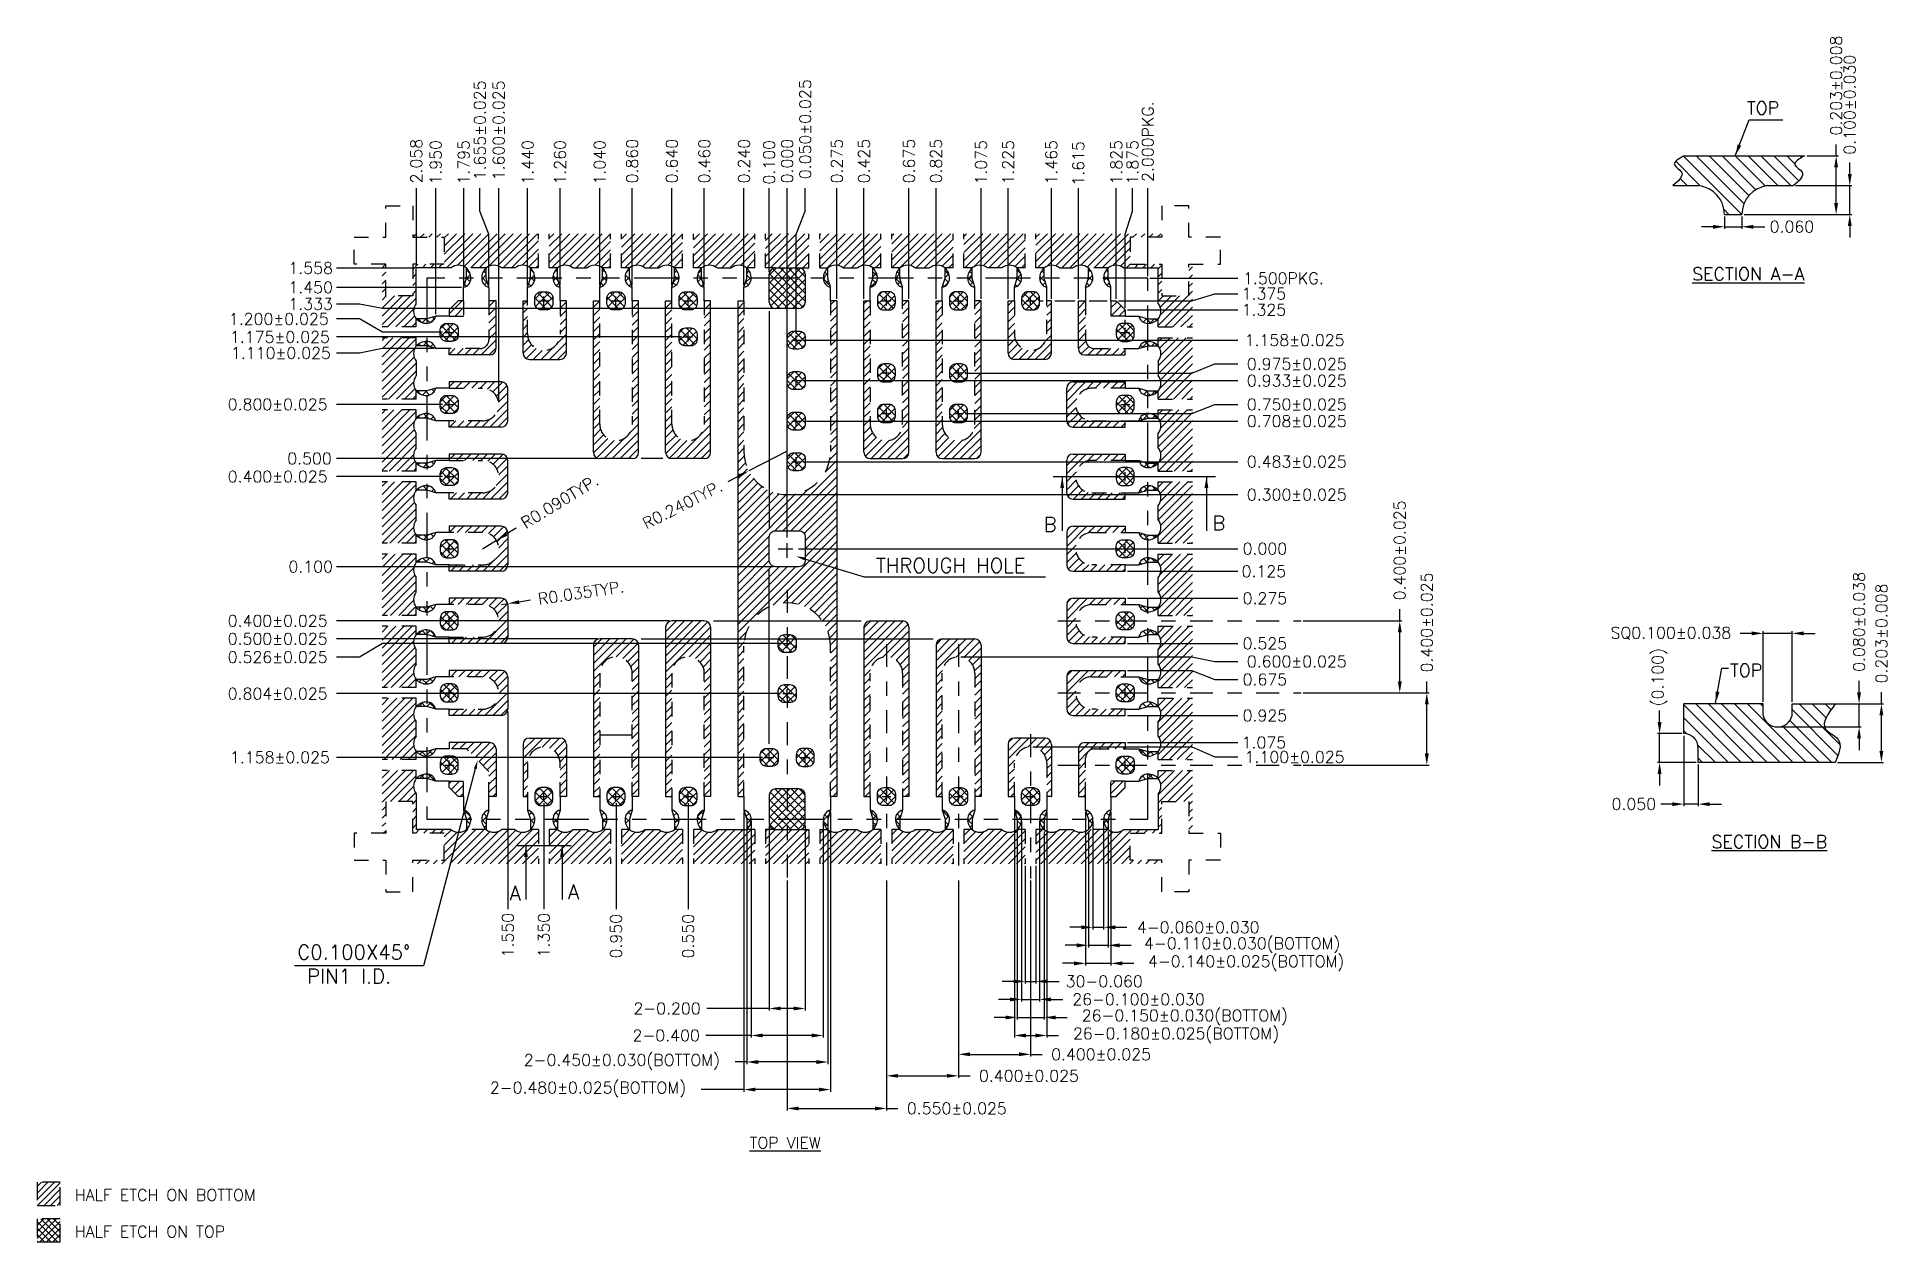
# Model space of a CAD drawing. Header units: millimetres. Extents: x 508.7 to 521.5, y 71 to 79.4.
import ezdxf
from ezdxf import colors
from ezdxf.entities.mleader import LeaderData, LeaderLine
from ezdxf.enums import TextEntityAlignment as Align
from ezdxf.math import Vec2, Vec3

# ---------------------------------------------------------------- set-up
doc = ezdxf.new("R2010")
doc.units = ezdxf.units.MM
doc.header["$LTSCALE"] = 0.5
doc.header["$PDMODE"] = 98
for name, pattern in [('CENTER', [50.8, 31.75, -6.35, 6.35, -6.35]), ('HIDDEN', [0.375, 0.25, -0.125]), ('PHANTOM', [2.5, 1.25, -0.25, 0.25, -0.25, 0.25, -0.25])]:
    doc.linetypes.add(name, pattern=pattern)
for name, color, linetype in [('1', 7, 'HIDDEN'), ('1D', 4, 'Continuous'), ('BTM', 7, 'HIDDEN'), ('CEN', 2, 'CENTER'), ('DEF', 5, 'Continuous'), ('DIM', 3, 'Continuous'), ('HEB', 4, 'Continuous'), ('HET', 6, 'Continuous'), ('PKG', 1, 'PHANTOM')]:
    doc.layers.add(name, color=color, linetype=linetype)
doc.styles.add('Chinese', font='', dxfattribs={"height": 5})
doc.styles.add('SIMPLEX', font='simplex.shx')
doc.styles.get("Standard").update_dxf_attribs({"font": 'txt', "bigfont": 'gbcbig.shx'})
doc.styles.get('Chinese').set_extended_font_data('SimSun')
doc.dimstyles.new('Standard4', dxfattribs={"dimtxt": 0.08, "dimasz": 0.08, "dimexe": 0.015, "dimexo": 0.015, "dimgap": 0.027, "dimtad": 1, "dimdec": 3, "dimlfac": 0.8, "dimrnd": 0.0005, "dimzin": 1, "dimtxsty": 'SIMPLEX', "dimcen": 0.1905, "dimclrd": 256, "dimclre": 256, "dimclrt": 256, "dimazin": 3, "dimtp": 0.03, "dimtm": 0.03, "dimtfac": 0.8, "dimtdec": 3, "dimtmove": 0, "dimatfit": 3, "dimfxl": 0.05, "dimlwd": -1, "dimlwe": -1})
doc.dimstyles.new('Standard4$0', dxfattribs={"dimtxt": 0.08, "dimasz": 0.08, "dimexe": 0.015, "dimexo": 0.015, "dimgap": 0.027, "dimtad": 1, "dimdec": 3, "dimlfac": 0.8, "dimrnd": 0.0005, "dimzin": 1, "dimtxsty": 'SIMPLEX', "dimcen": 0.1905, "dimclrd": 256, "dimclre": 256, "dimclrt": 256, "dimazin": 3, "dimtp": 0.03, "dimtm": 0.03, "dimtfac": 0.8, "dimtdec": 3, "dimtmove": 0, "dimatfit": 3, "dimfxl": 0.05, "dimlwd": -1, "dimlwe": -1})

msp = doc.modelspace()

# ---------------------------------------------------------------- texts
at = {"ltscale": 0.1, "char_height": 0.1, "attachment_point": 1, "style": 'Chinese'}
for s, width, insert in [('{\\Fsimplex|c134;B}', 0.08, (515.6593, 76.0259)), ('{\\Fsimplex|c134;B}', 0.091753, (516.8279, 76.0353)), ('{\\Fsimplex|c134;THROUGH HOLE }', 1.240684, (514.4957, 75.7416)), ('{\\Fsimplex|c134;A}', 0.08, (511.956, 73.4695)), ('{\\Fsimplex|c134;A}', 0.091753, (512.36, 73.4789)), ('{\\Fsimplex|c134;C0.100X45%%D\\P PIN1 I.D. }', 0.821069, (510.4841, 73.0605))]:
    msp.add_mtext_dynamic_manual_height_columns(s, width=width, gutter_width=25, heights=[0], dxfattribs=dict(at, insert=insert))
at = {"layer": '1D', "linetype": 'ByBlock', "style": 'SIMPLEX'}
for s, p in [('%%UTOP VIEW', (513.6199, 71.6888)), ('HALF ETCH ON BOTTOM', (508.9417, 71.3267)), ('HALF ETCH ON TOP', (508.9417, 71.0729))]:
    msp.add_text(s, height=0.08, dxfattribs=at).set_placement(p, align=Align.MIDDLE_LEFT)
at = {"layer": '1D', "linetype": 'ByBlock', "char_height": 0.08823, "attachment_point": 5, "style": 'SIMPLEX'}
for s, insert in [('TOP', (520.6468, 78.8633)), ('{\\LSECTION A-A}', (520.545, 77.7129)), ('TOP', (520.5296, 74.9644)), ('{\\LSECTION B-B}', (520.6905, 73.7764))]:
    msp.add_mtext(s, dxfattribs=dict(at, insert=insert))

# ---------------------------------------------------------------- blocks, each defined once
blk = doc.blocks.new('*D109')
at = {"layer": 'Defpoints', "color": 0, "ltscale": 0.1, "transparency": 16777216}
for p in [(516.381, 77.683), (517.006, 77.683), (513.881, 75.808)]:
    blk.add_point(p, dxfattribs=at)
at = {"layer": 'DIM', "ltscale": 0.1, "transparency": 16777216}
blk.add_line((516.396, 77.683), (517.006, 77.683), dxfattribs=at)
at = {"layer": 'DIM', "ltscale": 0.1, "transparency": 16777216, "insert": (517.321, 77.683), "char_height": 0.08, "attachment_point": 5, "style": 'SIMPLEX'}
blk.add_mtext('\\A1;1.500PKG.', dxfattribs=at)
blk = doc.blocks.new('*D110')
at = {"layer": 'Defpoints', "color": 0, "ltscale": 0.1, "transparency": 16777216}
for p in [(510.756, 76.433), (512.581, 76.433), (513.881, 75.808)]:
    blk.add_point(p, dxfattribs=at)
at = {"layer": 'DIM', "ltscale": 0.1, "transparency": 16777216}
blk.add_line((512.566, 76.433), (510.756, 76.433), dxfattribs=at)
at = {"layer": 'DIM', "ltscale": 0.1, "transparency": 16777216, "insert": (510.569, 76.433), "char_height": 0.08, "attachment_point": 5, "style": 'SIMPLEX'}
blk.add_mtext('\\A1;0.500', dxfattribs=at)
blk = doc.blocks.new('*D111')
at = {"layer": 'Defpoints', "color": 0, "ltscale": 0.1, "transparency": 16777216}
for p in [(513.881, 75.808), (510.756, 75.308), (513.081, 75.308)]:
    blk.add_point(p, dxfattribs=at)
at = {"layer": 'DIM', "ltscale": 0.1, "transparency": 16777216}
blk.add_line((513.066, 75.308), (510.756, 75.308), dxfattribs=at)
at = {"layer": 'DIM', "ltscale": 0.1, "transparency": 16777216, "insert": (510.348, 75.308), "char_height": 0.08, "attachment_point": 5, "style": 'SIMPLEX'}
blk.add_mtext('\\A1;0.400%%p0.025', dxfattribs=at)
blk = doc.blocks.new('*D112')
at = {"layer": 'Defpoints', "color": 0, "ltscale": 0.1, "transparency": 16777216}
for p in [(513.881, 75.808), (510.756, 75.183), (512.581, 75.183)]:
    blk.add_point(p, dxfattribs=at)
at = {"layer": 'DIM', "ltscale": 0.1, "transparency": 16777216}
blk.add_line((512.566, 75.183), (510.756, 75.183), dxfattribs=at)
at = {"layer": 'DIM', "ltscale": 0.1, "transparency": 16777216, "insert": (510.348, 75.183), "char_height": 0.08, "attachment_point": 5, "style": 'SIMPLEX'}
blk.add_mtext('\\A1;0.500%%p0.025', dxfattribs=at)
blk = doc.blocks.new('*D88')
at = {"layer": 'Defpoints', "color": 0, "ltscale": 0.1, "transparency": 16777216}
for p in [(513.881, 75.808), (510.756, 75.683), (513.8, 75.683)]:
    blk.add_point(p, dxfattribs=at)
at = {"layer": 'DIM', "ltscale": 0.1, "transparency": 16777216}
blk.add_line((513.785, 75.683), (510.756, 75.683), dxfattribs=at)
at = {"layer": 'DIM', "ltscale": 0.1, "transparency": 16777216, "insert": (510.577, 75.683), "char_height": 0.08, "attachment_point": 5, "style": 'SIMPLEX'}
blk.add_mtext('\\A1;0.100', dxfattribs=at)
blk = doc.blocks.new('*D89')
at = {"layer": 'Defpoints', "color": 0, "ltscale": 0.1, "transparency": 16777216}
for p in [(513.881, 75.808), (515.069, 75.058), (517.006, 75.026)]:
    blk.add_point(p, dxfattribs=at)
at = {"layer": 'DIM', "ltscale": 0.1, "transparency": 16777216}
for p, q in [((515.084, 75.058), (516.686, 75.058)), ((516.686, 75.058), (516.846, 75.026)), ((516.846, 75.026), (517.006, 75.026))]:
    blk.add_line(p, q, dxfattribs=at)
at = {"layer": 'DIM', "ltscale": 0.1, "transparency": 16777216, "insert": (517.414, 75.026), "char_height": 0.08, "attachment_point": 5, "style": 'SIMPLEX'}
blk.add_mtext('\\A1;0.600%%P0.025', dxfattribs=at)
blk = doc.blocks.new('*D113')
at = {"layer": 'Defpoints', "color": 0, "ltscale": 0.1, "transparency": 16777216}
for p in [(513.881, 75.808), (513.944, 75.808), (517.006, 75.808)]:
    blk.add_point(p, dxfattribs=at)
at = {"layer": 'DIM', "linetype": 'ByBlock', "ltscale": 0.1, "transparency": 16777216}
blk.add_line((513.959, 75.808), (517.006, 75.808), dxfattribs=at)
at = {"layer": 'DIM', "ltscale": 0.1, "transparency": 16777216, "insert": (517.193, 75.808), "char_height": 0.08, "attachment_point": 5, "style": 'SIMPLEX'}
blk.add_mtext('\\A1;0.000', dxfattribs=at)
blk = doc.blocks.new('*D90')
at = {"layer": 'Defpoints', "color": 0, "ltscale": 0.1, "transparency": 16777216}
for p in [(517.006, 77.576), (516.163, 77.526), (513.881, 75.808)]:
    blk.add_point(p, dxfattribs=at)
at = {"layer": 'DIM', "linetype": 'ByBlock', "ltscale": 0.1, "transparency": 16777216}
for p, q in [((516.686, 77.526), (516.846, 77.576)), ((516.846, 77.576), (517.006, 77.576)), ((516.178, 77.526), (516.686, 77.526))]:
    blk.add_line(p, q, dxfattribs=at)
at = {"layer": 'DIM', "ltscale": 0.1, "transparency": 16777216, "insert": (517.186, 77.576), "char_height": 0.08, "attachment_point": 5, "style": 'SIMPLEX'}
blk.add_mtext('\\A1;1.375', dxfattribs=at)
blk = doc.blocks.new('*D91')
at = {"layer": 'Defpoints', "color": 0, "ltscale": 0.1, "transparency": 16777216}
for p in [(516.225, 77.464), (517.006, 77.464), (513.881, 75.808)]:
    blk.add_point(p, dxfattribs=at)
at = {"layer": 'DIM', "linetype": 'ByBlock', "ltscale": 0.1, "transparency": 16777216}
blk.add_line((516.24, 77.464), (517.006, 77.464), dxfattribs=at)
at = {"layer": 'DIM', "ltscale": 0.1, "transparency": 16777216, "insert": (517.186, 77.464), "char_height": 0.08, "attachment_point": 5, "style": 'SIMPLEX'}
blk.add_mtext('\\A1;1.325', dxfattribs=at)
blk = doc.blocks.new('*D114')
at = {"layer": 'Defpoints', "color": 0, "ltscale": 0.1, "transparency": 16777216}
for p in [(513.881, 75.808), (516.225, 74.464), (517.006, 74.464)]:
    blk.add_point(p, dxfattribs=at)
at = {"layer": 'DIM', "linetype": 'ByBlock', "ltscale": 0.1, "transparency": 16777216}
blk.add_line((516.24, 74.464), (517.006, 74.464), dxfattribs=at)
at = {"layer": 'DIM', "ltscale": 0.1, "transparency": 16777216, "insert": (517.186, 74.464), "char_height": 0.08, "attachment_point": 5, "style": 'SIMPLEX'}
blk.add_mtext('\\A1;1.075', dxfattribs=at)
blk = doc.blocks.new('*D115')
at = {"layer": 'Defpoints', "color": 0, "ltscale": 0.1, "transparency": 16777216}
for p in [(513.881, 75.808), (516.225, 74.651), (517.006, 74.651)]:
    blk.add_point(p, dxfattribs=at)
at = {"layer": 'DIM', "linetype": 'ByBlock', "ltscale": 0.1, "transparency": 16777216}
blk.add_line((516.24, 74.651), (517.006, 74.651), dxfattribs=at)
at = {"layer": 'DIM', "ltscale": 0.1, "transparency": 16777216, "insert": (517.193, 74.651), "char_height": 0.08, "attachment_point": 5, "style": 'SIMPLEX'}
blk.add_mtext('\\A1;0.925', dxfattribs=at)
blk = doc.blocks.new('*D116')
at = {"layer": 'Defpoints', "color": 0, "ltscale": 0.1, "transparency": 16777216}
for p in [(513.881, 75.808), (516.225, 74.964), (517.006, 74.901)]:
    blk.add_point(p, dxfattribs=at)
at = {"layer": 'DIM', "linetype": 'ByBlock', "ltscale": 0.1, "transparency": 16777216}
for p, q in [((516.24, 74.964), (516.686, 74.964)), ((516.686, 74.964), (516.846, 74.901)), ((516.846, 74.901), (517.006, 74.901))]:
    blk.add_line(p, q, dxfattribs=at)
at = {"layer": 'DIM', "ltscale": 0.1, "transparency": 16777216, "insert": (517.193, 74.901), "char_height": 0.08, "attachment_point": 5, "style": 'SIMPLEX'}
blk.add_mtext('\\A1;0.675', dxfattribs=at)
blk = doc.blocks.new('*D117')
at = {"layer": 'Defpoints', "color": 0, "ltscale": 0.1, "transparency": 16777216}
for p in [(513.881, 75.808), (516.225, 75.151), (517.006, 75.151)]:
    blk.add_point(p, dxfattribs=at)
at = {"layer": 'DIM', "linetype": 'ByBlock', "ltscale": 0.1, "transparency": 16777216}
blk.add_line((516.24, 75.151), (517.006, 75.151), dxfattribs=at)
at = {"layer": 'DIM', "ltscale": 0.1, "transparency": 16777216, "insert": (517.193, 75.151), "char_height": 0.08, "attachment_point": 5, "style": 'SIMPLEX'}
blk.add_mtext('\\A1;0.525', dxfattribs=at)
blk = doc.blocks.new('*D118')
at = {"layer": 'Defpoints', "color": 0, "ltscale": 0.1, "transparency": 16777216}
for p in [(513.881, 75.808), (516.225, 75.464), (517.006, 75.464)]:
    blk.add_point(p, dxfattribs=at)
at = {"layer": 'DIM', "linetype": 'ByBlock', "ltscale": 0.1, "transparency": 16777216}
blk.add_line((516.24, 75.464), (517.006, 75.464), dxfattribs=at)
at = {"layer": 'DIM', "ltscale": 0.1, "transparency": 16777216, "insert": (517.193, 75.464), "char_height": 0.08, "attachment_point": 5, "style": 'SIMPLEX'}
blk.add_mtext('\\A1;0.275', dxfattribs=at)
blk = doc.blocks.new('*D119')
at = {"layer": 'Defpoints', "color": 0, "ltscale": 0.1, "transparency": 16777216}
for p in [(513.881, 75.808), (516.225, 75.651), (517.006, 75.651)]:
    blk.add_point(p, dxfattribs=at)
at = {"layer": 'DIM', "linetype": 'ByBlock', "ltscale": 0.1, "transparency": 16777216}
blk.add_line((516.24, 75.651), (517.006, 75.651), dxfattribs=at)
at = {"layer": 'DIM', "ltscale": 0.1, "transparency": 16777216, "insert": (517.186, 75.651), "char_height": 0.08, "attachment_point": 5, "style": 'SIMPLEX'}
blk.add_mtext('\\A1;0.125', dxfattribs=at)
blk = doc.blocks.new('*D120')
at = {"layer": 'Defpoints', "color": 0, "ltscale": 0.1, "transparency": 16777216}
for p in [(510.756, 76.308), (511.506, 76.308), (513.881, 75.808)]:
    blk.add_point(p, dxfattribs=at)
at = {"layer": 'DIM', "linetype": 'ByBlock', "ltscale": 0.1, "transparency": 16777216}
blk.add_line((511.491, 76.308), (510.756, 76.308), dxfattribs=at)
at = {"layer": 'DIM', "ltscale": 0.1, "transparency": 16777216, "insert": (510.348, 76.308), "char_height": 0.08, "attachment_point": 5, "style": 'SIMPLEX'}
blk.add_mtext('\\A1;0.400%%P0.025', dxfattribs=at)
blk = doc.blocks.new('*D121')
at = {"layer": 'Defpoints', "color": 0, "ltscale": 0.1, "transparency": 16777216}
for p in [(510.756, 76.808), (511.506, 76.808), (513.881, 75.808)]:
    blk.add_point(p, dxfattribs=at)
at = {"layer": 'DIM', "linetype": 'ByBlock', "ltscale": 0.1, "transparency": 16777216}
blk.add_line((511.491, 76.808), (510.756, 76.808), dxfattribs=at)
at = {"layer": 'DIM', "ltscale": 0.1, "transparency": 16777216, "insert": (510.348, 76.808), "char_height": 0.08, "attachment_point": 5, "style": 'SIMPLEX'}
blk.add_mtext('\\A1;0.800%%P0.025', dxfattribs=at)
blk = doc.blocks.new('*D122')
at = {"layer": 'Defpoints', "color": 0, "ltscale": 0.1, "transparency": 16777216}
for p in [(510.756, 77.401), (511.506, 77.308), (513.881, 75.808)]:
    blk.add_point(p, dxfattribs=at)
at = {"layer": 'DIM', "linetype": 'ByBlock', "ltscale": 0.1, "transparency": 16777216}
for p, q in [((510.916, 77.401), (510.756, 77.401)), ((511.076, 77.308), (510.916, 77.401)), ((511.491, 77.308), (511.076, 77.308))]:
    blk.add_line(p, q, dxfattribs=at)
at = {"layer": 'DIM', "ltscale": 0.1, "transparency": 16777216, "insert": (510.356, 77.401), "char_height": 0.08, "attachment_point": 5, "style": 'SIMPLEX'}
blk.add_mtext('\\A1;1.200%%P0.025', dxfattribs=at)
blk = doc.blocks.new('*D123')
at = {"layer": 'Defpoints', "color": 0, "ltscale": 0.1, "transparency": 16777216}
for p in [(517.006, 77.089), (515.1, 77.026), (513.881, 75.808)]:
    blk.add_point(p, dxfattribs=at)
at = {"layer": 'DIM', "linetype": 'ByBlock', "ltscale": 0.1, "transparency": 16777216}
for p, q in [((516.686, 77.026), (516.846, 77.089)), ((516.846, 77.089), (517.006, 77.089)), ((515.115, 77.026), (516.686, 77.026))]:
    blk.add_line(p, q, dxfattribs=at)
at = {"layer": 'DIM', "ltscale": 0.1, "transparency": 16777216, "insert": (517.414, 77.089), "char_height": 0.08, "attachment_point": 5, "style": 'SIMPLEX'}
blk.add_mtext('\\A1;0.975%%P0.025', dxfattribs=at)
blk = doc.blocks.new('*D124')
at = {"layer": 'Defpoints', "color": 0, "ltscale": 0.1, "transparency": 16777216}
for p in [(517.006, 76.808), (515.1, 76.745), (513.881, 75.808)]:
    blk.add_point(p, dxfattribs=at)
at = {"layer": 'DIM', "linetype": 'ByBlock', "ltscale": 0.1, "transparency": 16777216}
for p, q in [((516.686, 76.745), (516.846, 76.808)), ((516.846, 76.808), (517.006, 76.808)), ((515.115, 76.745), (516.686, 76.745))]:
    blk.add_line(p, q, dxfattribs=at)
at = {"layer": 'DIM', "ltscale": 0.1, "transparency": 16777216, "insert": (517.414, 76.808), "char_height": 0.08, "attachment_point": 5, "style": 'SIMPLEX'}
blk.add_mtext('\\A1;0.750%%P0.025', dxfattribs=at)
blk = doc.blocks.new('*D125')
at = {"layer": 'Defpoints', "color": 0, "ltscale": 0.1, "transparency": 16777216}
for p in [(513.975, 76.411), (517.006, 76.411), (513.881, 75.808)]:
    blk.add_point(p, dxfattribs=at)
at = {"layer": 'DIM', "linetype": 'ByBlock', "ltscale": 0.1, "transparency": 16777216}
blk.add_line((513.99, 76.411), (517.006, 76.411), dxfattribs=at)
at = {"layer": 'DIM', "ltscale": 0.1, "transparency": 16777216, "insert": (517.414, 76.411), "char_height": 0.08, "attachment_point": 5, "style": 'SIMPLEX'}
blk.add_mtext('\\A1;0.483%%P0.025', dxfattribs=at)
blk = doc.blocks.new('*D126')
at = {"layer": 'Defpoints', "color": 0, "ltscale": 0.1, "transparency": 16777216}
for p in [(513.975, 76.692), (517.006, 76.692), (513.881, 75.808)]:
    blk.add_point(p, dxfattribs=at)
at = {"layer": 'DIM', "linetype": 'ByBlock', "ltscale": 0.1, "transparency": 16777216}
blk.add_line((513.99, 76.692), (517.006, 76.692), dxfattribs=at)
at = {"layer": 'DIM', "ltscale": 0.1, "transparency": 16777216, "insert": (517.414, 76.692), "char_height": 0.08, "attachment_point": 5, "style": 'SIMPLEX'}
blk.add_mtext('\\A1;0.708%%P0.025', dxfattribs=at)
blk = doc.blocks.new('*D127')
at = {"layer": 'Defpoints', "color": 0, "ltscale": 0.1, "transparency": 16777216}
for p in [(513.975, 76.973), (517.006, 76.973), (513.881, 75.808)]:
    blk.add_point(p, dxfattribs=at)
at = {"layer": 'DIM', "linetype": 'ByBlock', "ltscale": 0.1, "transparency": 16777216}
blk.add_line((513.99, 76.973), (517.006, 76.973), dxfattribs=at)
at = {"layer": 'DIM', "ltscale": 0.1, "transparency": 16777216, "insert": (517.414, 76.973), "char_height": 0.08, "attachment_point": 5, "style": 'SIMPLEX'}
blk.add_mtext('\\A1;0.933%%P0.025', dxfattribs=at)
blk = doc.blocks.new('*D128')
at = {"layer": 'Defpoints', "color": 0, "ltscale": 0.1, "transparency": 16777216}
for p in [(513.975, 77.254), (517.006, 77.254), (513.881, 75.808)]:
    blk.add_point(p, dxfattribs=at)
at = {"layer": 'DIM', "linetype": 'ByBlock', "ltscale": 0.1, "transparency": 16777216}
blk.add_line((513.99, 77.254), (517.006, 77.254), dxfattribs=at)
at = {"layer": 'DIM', "ltscale": 0.1, "transparency": 16777216, "insert": (517.399, 77.254), "char_height": 0.08, "attachment_point": 5, "style": 'SIMPLEX'}
blk.add_mtext('\\A1;1.158%%P0.025', dxfattribs=at)
blk = doc.blocks.new('*D129')
at = {"layer": 'Defpoints', "color": 0, "ltscale": 0.1, "transparency": 16777216}
for p in [(510.756, 77.276), (513.163, 77.276), (513.881, 75.808)]:
    blk.add_point(p, dxfattribs=at)
at = {"layer": 'DIM', "linetype": 'ByBlock', "ltscale": 0.1, "transparency": 16777216}
blk.add_line((513.148, 77.276), (510.756, 77.276), dxfattribs=at)
at = {"layer": 'DIM', "ltscale": 0.1, "transparency": 16777216, "insert": (510.364, 77.276), "char_height": 0.08, "attachment_point": 5, "style": 'SIMPLEX'}
blk.add_mtext('\\A1;1.175%%P0.025', dxfattribs=at)
blk = doc.blocks.new('*D92')
at = {"layer": 'Defpoints', "color": 0, "ltscale": 0.1, "transparency": 16777216}
for p in [(516.163, 78.308), (516.163, 77.526), (513.881, 75.808)]:
    blk.add_point(p, dxfattribs=at)
at = {"layer": 'DIM', "linetype": 'ByBlock', "ltscale": 0.1, "transparency": 16777216}
blk.add_line((516.163, 77.541), (516.163, 78.308), dxfattribs=at)
at = {"layer": 'DIM', "ltscale": 0.1, "transparency": 16777216, "insert": (516.163, 78.487), "char_height": 0.08, "attachment_point": 5, "rotation": 90, "style": 'SIMPLEX'}
blk.add_mtext('\\A1;1.825', dxfattribs=at)
blk = doc.blocks.new('*D93')
at = {"layer": 'Defpoints', "color": 0, "ltscale": 0.1, "transparency": 16777216}
for p in [(516.275, 78.308), (516.225, 77.464), (513.881, 75.808)]:
    blk.add_point(p, dxfattribs=at)
at = {"layer": 'DIM', "linetype": 'ByBlock', "ltscale": 0.1, "transparency": 16777216}
for p, q in [((516.275, 78.148), (516.275, 78.308)), ((516.225, 77.988), (516.275, 78.148)), ((516.225, 77.479), (516.225, 77.988))]:
    blk.add_line(p, q, dxfattribs=at)
at = {"layer": 'DIM', "ltscale": 0.1, "transparency": 16777216, "insert": (516.275, 78.487), "char_height": 0.08, "attachment_point": 5, "rotation": 90, "style": 'SIMPLEX'}
blk.add_mtext('\\A1;1.875', dxfattribs=at)
blk = doc.blocks.new('*D94')
at = {"layer": 'Defpoints', "color": 0, "ltscale": 0.1, "transparency": 16777216}
for p in [(515.9, 78.308), (515.9, 77.526), (513.881, 75.808)]:
    blk.add_point(p, dxfattribs=at)
at = {"layer": 'DIM', "linetype": 'ByBlock', "ltscale": 0.1, "transparency": 16777216}
blk.add_line((515.9, 77.541), (515.9, 78.308), dxfattribs=at)
at = {"layer": 'DIM', "ltscale": 0.1, "transparency": 16777216, "insert": (515.9, 78.479), "char_height": 0.08, "attachment_point": 5, "rotation": 90, "style": 'SIMPLEX'}
blk.add_mtext('\\A1;1.615', dxfattribs=at)
blk = doc.blocks.new('*D95')
at = {"layer": 'Defpoints', "color": 0, "ltscale": 0.1, "transparency": 16777216}
for p in [(515.713, 78.308), (515.713, 77.526), (513.881, 75.808)]:
    blk.add_point(p, dxfattribs=at)
at = {"layer": 'DIM', "linetype": 'ByBlock', "ltscale": 0.1, "transparency": 16777216}
blk.add_line((515.713, 77.541), (515.713, 78.308), dxfattribs=at)
at = {"layer": 'DIM', "ltscale": 0.1, "transparency": 16777216, "insert": (515.713, 78.487), "char_height": 0.08, "attachment_point": 5, "rotation": 90, "style": 'SIMPLEX'}
blk.add_mtext('\\A1;1.465', dxfattribs=at)
blk = doc.blocks.new('*D96')
at = {"layer": 'Defpoints', "color": 0, "ltscale": 0.1, "transparency": 16777216}
for p in [(515.413, 78.308), (515.413, 77.526), (513.881, 75.808)]:
    blk.add_point(p, dxfattribs=at)
at = {"layer": 'DIM', "linetype": 'ByBlock', "ltscale": 0.1, "transparency": 16777216}
blk.add_line((515.413, 77.541), (515.413, 78.308), dxfattribs=at)
at = {"layer": 'DIM', "ltscale": 0.1, "transparency": 16777216, "insert": (515.413, 78.487), "char_height": 0.08, "attachment_point": 5, "rotation": 90, "style": 'SIMPLEX'}
blk.add_mtext('\\A1;1.225', dxfattribs=at)
blk = doc.blocks.new('*D97')
at = {"layer": 'Defpoints', "color": 0, "ltscale": 0.1, "transparency": 16777216}
for p in [(515.225, 78.308), (515.225, 77.526), (513.881, 75.808)]:
    blk.add_point(p, dxfattribs=at)
at = {"layer": 'DIM', "linetype": 'ByBlock', "ltscale": 0.1, "transparency": 16777216}
blk.add_line((515.225, 77.541), (515.225, 78.308), dxfattribs=at)
at = {"layer": 'DIM', "ltscale": 0.1, "transparency": 16777216, "insert": (515.225, 78.487), "char_height": 0.08, "attachment_point": 5, "rotation": 90, "style": 'SIMPLEX'}
blk.add_mtext('\\A1;1.075', dxfattribs=at)
blk = doc.blocks.new('*D98')
at = {"layer": 'Defpoints', "color": 0, "ltscale": 0.1, "transparency": 16777216}
for p in [(514.913, 78.308), (514.913, 77.526), (513.881, 75.808)]:
    blk.add_point(p, dxfattribs=at)
at = {"layer": 'DIM', "linetype": 'ByBlock', "ltscale": 0.1, "transparency": 16777216}
blk.add_line((514.913, 77.541), (514.913, 78.308), dxfattribs=at)
at = {"layer": 'DIM', "ltscale": 0.1, "transparency": 16777216, "insert": (514.913, 78.495), "char_height": 0.08, "attachment_point": 5, "rotation": 90, "style": 'SIMPLEX'}
blk.add_mtext('\\A1;0.825', dxfattribs=at)
blk = doc.blocks.new('*D99')
at = {"layer": 'Defpoints', "color": 0, "ltscale": 0.1, "transparency": 16777216}
for p in [(514.725, 78.308), (514.725, 77.526), (513.881, 75.808)]:
    blk.add_point(p, dxfattribs=at)
at = {"layer": 'DIM', "linetype": 'ByBlock', "ltscale": 0.1, "transparency": 16777216}
blk.add_line((514.725, 77.541), (514.725, 78.308), dxfattribs=at)
at = {"layer": 'DIM', "ltscale": 0.1, "transparency": 16777216, "insert": (514.725, 78.495), "char_height": 0.08, "attachment_point": 5, "rotation": 90, "style": 'SIMPLEX'}
blk.add_mtext('\\A1;0.675', dxfattribs=at)
blk = doc.blocks.new('*D100')
at = {"layer": 'Defpoints', "color": 0, "ltscale": 0.1, "transparency": 16777216}
for p in [(514.413, 78.308), (514.413, 77.526), (513.881, 75.808)]:
    blk.add_point(p, dxfattribs=at)
at = {"layer": 'DIM', "linetype": 'ByBlock', "ltscale": 0.1, "transparency": 16777216}
blk.add_line((514.413, 77.541), (514.413, 78.308), dxfattribs=at)
at = {"layer": 'DIM', "ltscale": 0.1, "transparency": 16777216, "insert": (514.413, 78.495), "char_height": 0.08, "attachment_point": 5, "rotation": 90, "style": 'SIMPLEX'}
blk.add_mtext('\\A1;0.425', dxfattribs=at)
blk = doc.blocks.new('*D101')
at = {"layer": 'Defpoints', "color": 0, "ltscale": 0.1, "transparency": 16777216}
for p in [(514.225, 78.308), (514.225, 77.526), (513.881, 75.808)]:
    blk.add_point(p, dxfattribs=at)
at = {"layer": 'DIM', "linetype": 'ByBlock', "ltscale": 0.1, "transparency": 16777216}
blk.add_line((514.225, 77.541), (514.225, 78.308), dxfattribs=at)
at = {"layer": 'DIM', "ltscale": 0.1, "transparency": 16777216, "insert": (514.225, 78.495), "char_height": 0.08, "attachment_point": 5, "rotation": 90, "style": 'SIMPLEX'}
blk.add_mtext('\\A1;0.275', dxfattribs=at)
blk = doc.blocks.new('*D130')
at = {"layer": 'Defpoints', "color": 0, "ltscale": 0.1, "transparency": 16777216}
for p in [(513.881, 75.808), (513.194, 74.058), (513.194, 73.308)]:
    blk.add_point(p, dxfattribs=at)
at = {"layer": 'DIM', "linetype": 'ByBlock', "ltscale": 0.1, "transparency": 16777216}
blk.add_line((513.194, 74.043), (513.194, 73.308), dxfattribs=at)
at = {"layer": 'DIM', "ltscale": 0.1, "transparency": 16777216, "insert": (513.194, 73.121), "char_height": 0.08, "attachment_point": 5, "rotation": 90, "style": 'SIMPLEX'}
blk.add_mtext('\\A1;0.550', dxfattribs=at)
blk = doc.blocks.new('*D131')
at = {"layer": 'Defpoints', "color": 0, "ltscale": 0.1, "transparency": 16777216}
for p in [(513.881, 75.808), (512.694, 74.058), (512.694, 73.308)]:
    blk.add_point(p, dxfattribs=at)
at = {"layer": 'DIM', "linetype": 'ByBlock', "ltscale": 0.1, "transparency": 16777216}
blk.add_line((512.694, 74.043), (512.694, 73.308), dxfattribs=at)
at = {"layer": 'DIM', "ltscale": 0.1, "transparency": 16777216, "insert": (512.694, 73.121), "char_height": 0.08, "attachment_point": 5, "rotation": 90, "style": 'SIMPLEX'}
blk.add_mtext('\\A1;0.950', dxfattribs=at)
blk = doc.blocks.new('*D132')
at = {"layer": 'Defpoints', "color": 0, "ltscale": 0.1, "transparency": 16777216}
for p in [(513.881, 75.808), (512.194, 74.058), (512.194, 73.308)]:
    blk.add_point(p, dxfattribs=at)
at = {"layer": 'DIM', "linetype": 'ByBlock', "ltscale": 0.1, "transparency": 16777216}
blk.add_line((512.194, 74.043), (512.194, 73.308), dxfattribs=at)
at = {"layer": 'DIM', "ltscale": 0.1, "transparency": 16777216, "insert": (512.194, 73.128), "char_height": 0.08, "attachment_point": 5, "rotation": 90, "style": 'SIMPLEX'}
blk.add_mtext('\\A1;1.350', dxfattribs=at)
blk = doc.blocks.new('*D133')
at = {"layer": 'Defpoints', "color": 0, "ltscale": 0.1, "transparency": 16777216}
for p in [(513.881, 75.808), (511.944, 74.695), (511.944, 73.308)]:
    blk.add_point(p, dxfattribs=at)
at = {"layer": 'DIM', "linetype": 'ByBlock', "ltscale": 0.1, "transparency": 16777216}
blk.add_line((511.944, 74.68), (511.944, 73.308), dxfattribs=at)
at = {"layer": 'DIM', "ltscale": 0.1, "transparency": 16777216, "insert": (511.944, 73.128), "char_height": 0.08, "attachment_point": 5, "rotation": 90, "style": 'SIMPLEX'}
blk.add_mtext('\\A1;1.550', dxfattribs=at)
blk = doc.blocks.new('*D134')
at = {"layer": 'Defpoints', "color": 0, "ltscale": 0.1, "transparency": 16777216}
for p in [(516.381, 78.308), (516.381, 77.683), (513.881, 75.808)]:
    blk.add_point(p, dxfattribs=at)
at = {"layer": 'DIM', "linetype": 'ByBlock', "ltscale": 0.1, "transparency": 16777216}
blk.add_line((516.381, 77.698), (516.381, 78.308), dxfattribs=at)
at = {"layer": 'DIM', "ltscale": 0.1, "transparency": 16777216, "insert": (516.381, 78.63), "char_height": 0.08, "attachment_point": 5, "rotation": 90, "style": 'SIMPLEX'}
blk.add_mtext('\\A1;2.000PKG.', dxfattribs=at)
blk = doc.blocks.new('*D135')
at = {"layer": 'Defpoints', "color": 0, "ltscale": 0.1, "transparency": 16777216}
for p in [(511.638, 78.308), (511.638, 77.62), (513.881, 75.808)]:
    blk.add_point(p, dxfattribs=at)
at = {"layer": 'DIM', "linetype": 'ByBlock', "ltscale": 0.1, "transparency": 16777216}
blk.add_line((511.638, 77.635), (511.638, 78.308), dxfattribs=at)
at = {"layer": 'DIM', "ltscale": 0.1, "transparency": 16777216, "insert": (511.638, 78.487), "char_height": 0.08, "attachment_point": 5, "rotation": 90, "style": 'SIMPLEX'}
blk.add_mtext('\\A1;1.795', dxfattribs=at)
blk = doc.blocks.new('*D136')
at = {"layer": 'Defpoints', "color": 0, "ltscale": 0.1, "transparency": 16777216}
for p in [(511.75, 78.308), (511.813, 77.62), (513.881, 75.808)]:
    blk.add_point(p, dxfattribs=at)
at = {"layer": 'DIM', "linetype": 'ByBlock', "ltscale": 0.1, "transparency": 16777216}
for p, q in [((511.75, 78.148), (511.75, 78.308)), ((511.813, 77.988), (511.75, 78.148)), ((511.813, 77.635), (511.813, 77.988))]:
    blk.add_line(p, q, dxfattribs=at)
at = {"layer": 'DIM', "ltscale": 0.1, "transparency": 16777216, "insert": (511.75, 78.708), "char_height": 0.08, "attachment_point": 5, "rotation": 90, "style": 'SIMPLEX'}
blk.add_mtext('\\A1;1.655%%P0.025', dxfattribs=at)
blk = doc.blocks.new('*D137')
at = {"layer": 'Defpoints', "color": 0, "ltscale": 0.1, "transparency": 16777216}
for p in [(513.306, 78.308), (513.306, 77.62), (513.881, 75.808)]:
    blk.add_point(p, dxfattribs=at)
at = {"layer": 'DIM', "linetype": 'ByBlock', "ltscale": 0.1, "transparency": 16777216}
blk.add_line((513.306, 77.635), (513.306, 78.308), dxfattribs=at)
at = {"layer": 'DIM', "ltscale": 0.1, "transparency": 16777216, "insert": (513.306, 78.495), "char_height": 0.08, "attachment_point": 5, "rotation": 90, "style": 'SIMPLEX'}
blk.add_mtext('\\A1;0.460', dxfattribs=at)
blk = doc.blocks.new('*D138')
at = {"layer": 'Defpoints', "color": 0, "ltscale": 0.1, "transparency": 16777216}
for p in [(513.081, 78.308), (513.081, 77.62), (513.881, 75.808)]:
    blk.add_point(p, dxfattribs=at)
at = {"layer": 'DIM', "linetype": 'ByBlock', "ltscale": 0.1, "transparency": 16777216}
blk.add_line((513.081, 77.635), (513.081, 78.308), dxfattribs=at)
at = {"layer": 'DIM', "ltscale": 0.1, "transparency": 16777216, "insert": (513.081, 78.495), "char_height": 0.08, "attachment_point": 5, "rotation": 90, "style": 'SIMPLEX'}
blk.add_mtext('\\A1;0.640', dxfattribs=at)
blk = doc.blocks.new('*D139')
at = {"layer": 'Defpoints', "color": 0, "ltscale": 0.1, "transparency": 16777216}
for p in [(512.806, 78.308), (512.806, 77.62), (513.881, 75.808)]:
    blk.add_point(p, dxfattribs=at)
at = {"layer": 'DIM', "linetype": 'ByBlock', "ltscale": 0.1, "transparency": 16777216}
blk.add_line((512.806, 77.635), (512.806, 78.308), dxfattribs=at)
at = {"layer": 'DIM', "ltscale": 0.1, "transparency": 16777216, "insert": (512.806, 78.495), "char_height": 0.08, "attachment_point": 5, "rotation": 90, "style": 'SIMPLEX'}
blk.add_mtext('\\A1;0.860', dxfattribs=at)
blk = doc.blocks.new('*D140')
at = {"layer": 'Defpoints', "color": 0, "ltscale": 0.1, "transparency": 16777216}
for p in [(512.581, 78.308), (512.581, 77.62), (513.881, 75.808)]:
    blk.add_point(p, dxfattribs=at)
at = {"layer": 'DIM', "linetype": 'ByBlock', "ltscale": 0.1, "transparency": 16777216}
blk.add_line((512.581, 77.635), (512.581, 78.308), dxfattribs=at)
at = {"layer": 'DIM', "ltscale": 0.1, "transparency": 16777216, "insert": (512.581, 78.487), "char_height": 0.08, "attachment_point": 5, "rotation": 90, "style": 'SIMPLEX'}
blk.add_mtext('\\A1;1.040', dxfattribs=at)
blk = doc.blocks.new('*D141')
at = {"layer": 'Defpoints', "color": 0, "ltscale": 0.1, "transparency": 16777216}
for p in [(512.306, 78.308), (512.306, 77.62), (513.881, 75.808)]:
    blk.add_point(p, dxfattribs=at)
at = {"layer": 'DIM', "linetype": 'ByBlock', "ltscale": 0.1, "transparency": 16777216}
blk.add_line((512.306, 77.635), (512.306, 78.308), dxfattribs=at)
at = {"layer": 'DIM', "ltscale": 0.1, "transparency": 16777216, "insert": (512.306, 78.487), "char_height": 0.08, "attachment_point": 5, "rotation": 90, "style": 'SIMPLEX'}
blk.add_mtext('\\A1;1.260', dxfattribs=at)
blk = doc.blocks.new('*D142')
at = {"layer": 'Defpoints', "color": 0, "ltscale": 0.1, "transparency": 16777216}
for p in [(512.081, 78.308), (512.081, 77.62), (513.881, 75.808)]:
    blk.add_point(p, dxfattribs=at)
at = {"layer": 'DIM', "linetype": 'ByBlock', "ltscale": 0.1, "transparency": 16777216}
blk.add_line((512.081, 77.635), (512.081, 78.308), dxfattribs=at)
at = {"layer": 'DIM', "ltscale": 0.1, "transparency": 16777216, "insert": (512.081, 78.487), "char_height": 0.08, "attachment_point": 5, "rotation": 90, "style": 'SIMPLEX'}
blk.add_mtext('\\A1;1.440', dxfattribs=at)
blk = doc.blocks.new('*D143')
at = {"layer": 'Defpoints', "color": 0, "ltscale": 0.1, "transparency": 16777216}
for p in [(513.881, 75.808), (513.85, 75.15), (510.756, 75.056)]:
    blk.add_point(p, dxfattribs=at)
at = {"layer": 'DIM', "linetype": 'ByBlock', "ltscale": 0.1, "transparency": 16777216}
for p, q in [((511.076, 75.15), (510.916, 75.056)), ((513.835, 75.15), (511.076, 75.15)), ((510.916, 75.056), (510.756, 75.056))]:
    blk.add_line(p, q, dxfattribs=at)
at = {"layer": 'DIM', "ltscale": 0.1, "transparency": 16777216, "insert": (510.348, 75.056), "char_height": 0.08, "attachment_point": 5, "style": 'SIMPLEX'}
blk.add_mtext('\\A1;0.526%%P0.025', dxfattribs=at)
blk = doc.blocks.new('*D144')
at = {"layer": 'Defpoints', "color": 0, "ltscale": 0.1, "transparency": 16777216}
for p in [(513.881, 75.808), (515.569, 74.433), (517.006, 74.364)]:
    blk.add_point(p, dxfattribs=at)
at = {"layer": 'DIM', "linetype": 'ByBlock', "ltscale": 0.1, "transparency": 16777216}
for p, q in [((515.584, 74.433), (516.686, 74.433)), ((516.686, 74.433), (516.846, 74.364)), ((516.846, 74.364), (517.006, 74.364))]:
    blk.add_line(p, q, dxfattribs=at)
at = {"layer": 'DIM', "ltscale": 0.1, "transparency": 16777216, "insert": (517.399, 74.364), "char_height": 0.08, "attachment_point": 5, "style": 'SIMPLEX'}
blk.add_mtext('\\A1;1.100%%P0.025', dxfattribs=at)
blk = doc.blocks.new('*D145')
at = {"layer": 'Defpoints', "color": 0, "ltscale": 0.1, "transparency": 16777216}
for p in [(513.881, 75.808), (510.756, 74.803), (513.85, 74.803)]:
    blk.add_point(p, dxfattribs=at)
at = {"layer": 'DIM', "linetype": 'ByBlock', "ltscale": 0.1, "transparency": 16777216}
blk.add_line((513.835, 74.803), (510.756, 74.803), dxfattribs=at)
at = {"layer": 'DIM', "ltscale": 0.1, "transparency": 16777216, "insert": (510.348, 74.803), "char_height": 0.08, "attachment_point": 5, "style": 'SIMPLEX'}
blk.add_mtext('\\A1;0.804%%P0.025', dxfattribs=at)
blk = doc.blocks.new('*D146')
at = {"layer": 'Defpoints', "color": 0, "ltscale": 0.1, "transparency": 16777216}
for p in [(513.881, 75.808), (510.756, 74.361), (513.725, 74.361)]:
    blk.add_point(p, dxfattribs=at)
at = {"layer": 'DIM', "linetype": 'ByBlock', "ltscale": 0.1, "transparency": 16777216}
blk.add_line((513.71, 74.361), (510.756, 74.361), dxfattribs=at)
at = {"layer": 'DIM', "ltscale": 0.1, "transparency": 16777216, "insert": (510.364, 74.361), "char_height": 0.08, "attachment_point": 5, "style": 'SIMPLEX'}
blk.add_mtext('\\A1;1.158%%P0.025', dxfattribs=at)
blk = doc.blocks.new('*D147')
at = {"layer": 'Defpoints', "color": 0, "ltscale": 0.1, "transparency": 16777216}
for p in [(514.006, 78.308), (513.944, 77.286), (513.881, 75.808)]:
    blk.add_point(p, dxfattribs=at)
at = {"layer": 'DIM', "linetype": 'ByBlock', "ltscale": 0.1, "transparency": 16777216}
for p, q in [((514.006, 78.148), (514.006, 78.308)), ((513.944, 77.988), (514.006, 78.148)), ((513.944, 77.301), (513.944, 77.988))]:
    blk.add_line(p, q, dxfattribs=at)
at = {"layer": 'DIM', "ltscale": 0.1, "transparency": 16777216, "insert": (514.006, 78.716), "char_height": 0.08, "attachment_point": 5, "rotation": 90, "style": 'SIMPLEX'}
blk.add_mtext('\\A1;0.050%%P0.025', dxfattribs=at)
blk = doc.blocks.new('*D148')
at = {"layer": 'Defpoints', "color": 0, "ltscale": 0.1, "transparency": 16777216}
for p in [(513.881, 78.308), (513.881, 75.87), (513.881, 75.808)]:
    blk.add_point(p, dxfattribs=at)
at = {"layer": 'DIM', "linetype": 'ByBlock', "ltscale": 0.1, "transparency": 16777216}
blk.add_line((513.881, 75.885), (513.881, 78.308), dxfattribs=at)
at = {"layer": 'DIM', "ltscale": 0.1, "transparency": 16777216, "insert": (513.881, 78.495), "char_height": 0.08, "attachment_point": 5, "rotation": 90, "style": 'SIMPLEX'}
blk.add_mtext('\\A1;0.000', dxfattribs=at)
blk = doc.blocks.new('*D102')
at = {"layer": 'Defpoints', "color": 0, "ltscale": 0.1, "transparency": 16777216}
for p in [(513.756, 78.308), (513.756, 77.711), (513.881, 75.808)]:
    blk.add_point(p, dxfattribs=at)
at = {"layer": 'DIM', "linetype": 'ByBlock', "ltscale": 0.1, "transparency": 16777216}
blk.add_line((513.756, 77.726), (513.756, 78.308), dxfattribs=at)
at = {"layer": 'DIM', "ltscale": 0.1, "transparency": 16777216, "insert": (513.756, 78.487), "char_height": 0.08, "attachment_point": 5, "rotation": 90, "style": 'SIMPLEX'}
blk.add_mtext('\\A1;0.100', dxfattribs=at)
blk = doc.blocks.new('*D103')
at = {"layer": 'Defpoints', "color": 0, "ltscale": 0.1, "transparency": 16777216}
for p in [(510.756, 77.504), (513.8, 77.473), (513.881, 75.808)]:
    blk.add_point(p, dxfattribs=at)
at = {"layer": 'DIM', "linetype": 'ByBlock', "ltscale": 0.1, "transparency": 16777216}
for p, q in [((510.916, 77.504), (510.756, 77.504)), ((511.076, 77.473), (510.916, 77.504)), ((513.785, 77.473), (511.076, 77.473))]:
    blk.add_line(p, q, dxfattribs=at)
at = {"layer": 'DIM', "ltscale": 0.1, "transparency": 16777216, "insert": (510.577, 77.504), "char_height": 0.08, "attachment_point": 5, "style": 'SIMPLEX'}
blk.add_mtext('\\A1;1.333', dxfattribs=at)
blk = doc.blocks.new('*D104')
at = {"layer": 'Defpoints', "color": 0, "ltscale": 0.1, "transparency": 16777216}
for p in [(510.756, 77.754), (511.31, 77.754), (513.881, 75.808)]:
    blk.add_point(p, dxfattribs=at)
at = {"layer": 'DIM', "linetype": 'ByBlock', "ltscale": 0.1, "transparency": 16777216}
blk.add_line((511.295, 77.754), (510.756, 77.754), dxfattribs=at)
at = {"layer": 'DIM', "ltscale": 0.1, "transparency": 16777216, "insert": (510.577, 77.754), "char_height": 0.08, "attachment_point": 5, "style": 'SIMPLEX'}
blk.add_mtext('\\A1;1.558', dxfattribs=at)
blk = doc.blocks.new('*D105')
at = {"layer": 'Defpoints', "color": 0, "ltscale": 0.1, "transparency": 16777216}
for p in [(511.31, 78.308), (511.31, 77.754), (513.881, 75.808)]:
    blk.add_point(p, dxfattribs=at)
at = {"layer": 'DIM', "linetype": 'ByBlock', "ltscale": 0.1, "transparency": 16777216}
blk.add_line((511.31, 77.769), (511.31, 78.308), dxfattribs=at)
at = {"layer": 'DIM', "ltscale": 0.1, "transparency": 16777216, "insert": (511.31, 78.495), "char_height": 0.08, "attachment_point": 5, "rotation": 90, "style": 'SIMPLEX'}
blk.add_mtext('\\A1;2.058', dxfattribs=at)
blk = doc.blocks.new('*D149')
at = {"layer": 'Defpoints', "color": 0, "ltscale": 0.1, "transparency": 16777216}
for p in [(513.881, 76.183), (517.006, 76.183), (513.881, 75.808)]:
    blk.add_point(p, dxfattribs=at)
at = {"layer": 'DIM', "linetype": 'ByBlock', "ltscale": 0.1, "transparency": 16777216}
blk.add_line((513.896, 76.183), (517.006, 76.183), dxfattribs=at)
at = {"layer": 'DIM', "ltscale": 0.1, "transparency": 16777216, "insert": (517.414, 76.183), "char_height": 0.08, "attachment_point": 5, "style": 'SIMPLEX'}
blk.add_mtext('\\A1;0.300%%P0.025', dxfattribs=at)
blk = doc.blocks.new('*D150')
at = {"layer": 'Defpoints', "color": 0, "ltscale": 0.1, "transparency": 16777216}
for p in [(513.881, 73.522), (514.569, 73.522), (514.569, 71.927)]:
    blk.add_point(p, dxfattribs=at)
at = {"layer": 'DIM', "linetype": 'ByBlock', "ltscale": 0.1, "transparency": 16777216}
for p, q in [((513.881, 73.507), (513.881, 71.912)), ((514.569, 73.507), (514.569, 71.912)), ((513.961, 71.927), (514.489, 71.927)), ((514.569, 71.927), (514.649, 71.927))]:
    blk.add_line(p, q, dxfattribs=at)
at = {"layer": 'DIM', "ltscale": 0.1, "transparency": 16777216}
for points in [[(513.961, 71.94), (513.961, 71.913), (513.881, 71.927)], [(514.489, 71.94), (514.489, 71.913), (514.569, 71.927)]]:
    blk.add_solid(points, dxfattribs=at)
at = {"layer": 'DIM', "ltscale": 0.1, "transparency": 16777216, "insert": (515.057, 71.927), "char_height": 0.08, "attachment_point": 5, "style": 'SIMPLEX'}
blk.add_mtext('\\A1;0.550%%P0.025', dxfattribs=at)
blk = doc.blocks.new('*D151')
at = {"layer": 'Defpoints', "color": 0, "ltscale": 0.1, "transparency": 16777216}
for p in [(514.569, 73.522), (515.069, 73.522), (515.069, 72.153)]:
    blk.add_point(p, dxfattribs=at)
at = {"layer": 'DIM', "linetype": 'ByBlock', "ltscale": 0.1, "transparency": 16777216}
for p, q in [((514.569, 73.507), (514.569, 72.138)), ((515.069, 73.507), (515.069, 72.138)), ((514.649, 72.153), (514.989, 72.153)), ((515.069, 72.153), (515.149, 72.153))]:
    blk.add_line(p, q, dxfattribs=at)
at = {"layer": 'DIM', "ltscale": 0.1, "transparency": 16777216}
for points in [[(514.649, 72.166), (514.649, 72.14), (514.569, 72.153)], [(514.989, 72.166), (514.989, 72.14), (515.069, 72.153)]]:
    blk.add_solid(points, dxfattribs=at)
at = {"layer": 'DIM', "ltscale": 0.1, "transparency": 16777216, "insert": (515.557, 72.153), "char_height": 0.08, "attachment_point": 5, "style": 'SIMPLEX'}
blk.add_mtext('\\A1;0.400%%P0.025', dxfattribs=at)
blk = doc.blocks.new('*D152')
at = {"layer": 'Defpoints', "color": 0, "ltscale": 0.1, "transparency": 16777216}
for p in [(513.581, 78.308), (513.581, 77.62), (513.881, 75.808)]:
    blk.add_point(p, dxfattribs=at)
at = {"layer": 'DIM', "linetype": 'ByBlock', "ltscale": 0.1, "transparency": 16777216}
blk.add_line((513.581, 77.635), (513.581, 78.308), dxfattribs=at)
at = {"layer": 'DIM', "ltscale": 0.1, "transparency": 16777216, "insert": (513.581, 78.495), "char_height": 0.08, "attachment_point": 5, "rotation": 90, "style": 'SIMPLEX'}
blk.add_mtext('\\A1;0.240', dxfattribs=at)
blk = doc.blocks.new('*D153')
at = {"layer": 'Defpoints', "color": 0, "ltscale": 0.1, "transparency": 16777216}
for p in [(513.581, 73.995), (514.181, 73.995), (514.181, 72.058)]:
    blk.add_point(p, dxfattribs=at)
at = {"layer": 'DIM', "linetype": 'ByBlock', "ltscale": 0.1, "transparency": 16777216}
for p, q in [((513.581, 73.98), (513.581, 72.043)), ((514.181, 73.98), (514.181, 72.043)), ((513.581, 72.058), (513.285, 72.058)), ((514.101, 72.058), (513.661, 72.058))]:
    blk.add_line(p, q, dxfattribs=at)
at = {"layer": 'DIM', "ltscale": 0.1, "transparency": 16777216}
for points in [[(513.661, 72.071), (513.661, 72.044), (513.581, 72.058)], [(514.101, 72.071), (514.101, 72.044), (514.181, 72.058)]]:
    blk.add_solid(points, dxfattribs=at)
at = {"layer": 'DIM', "ltscale": 0.1, "transparency": 16777216, "insert": (512.5, 72.058), "char_height": 0.08, "attachment_point": 5, "style": 'SIMPLEX'}
blk.add_mtext('\\A1;2-0.480%%P0.025(BOTTOM)', dxfattribs=at)
blk = doc.blocks.new('*D154')
at = {"layer": 'Defpoints', "color": 0, "ltscale": 0.1, "transparency": 16777216}
for p in [(513.6, 73.933), (514.163, 73.933), (513.6, 72.249)]:
    blk.add_point(p, dxfattribs=at)
at = {"layer": 'DIM', "linetype": 'ByBlock', "ltscale": 0.1, "transparency": 16777216}
for p, q in [((513.6, 73.918), (513.6, 72.234)), ((514.163, 73.918), (514.163, 72.234)), ((513.6, 72.249), (513.52, 72.249)), ((514.083, 72.249), (513.68, 72.249))]:
    blk.add_line(p, q, dxfattribs=at)
at = {"layer": 'DIM', "ltscale": 0.1, "transparency": 16777216}
for points in [[(513.68, 72.262), (513.68, 72.235), (513.6, 72.249)], [(514.083, 72.262), (514.083, 72.235), (514.163, 72.249)]]:
    blk.add_solid(points, dxfattribs=at)
at = {"layer": 'DIM', "ltscale": 0.1, "transparency": 16777216, "insert": (512.735, 72.249), "char_height": 0.08, "attachment_point": 5, "style": 'SIMPLEX'}
blk.add_mtext('\\A1;2-0.450%%P0.030(BOTTOM)', dxfattribs=at)
blk = doc.blocks.new('*D106')
at = {"layer": 'Defpoints', "color": 0, "ltscale": 0.1, "transparency": 16777216}
for p in [(513.631, 73.933), (514.131, 73.933), (513.631, 72.433)]:
    blk.add_point(p, dxfattribs=at)
at = {"layer": 'DIM', "linetype": 'ByBlock', "ltscale": 0.1, "transparency": 16777216}
for p, q in [((513.631, 73.918), (513.631, 72.418)), ((514.131, 73.918), (514.131, 72.418)), ((513.631, 72.433), (513.317, 72.433)), ((514.051, 72.433), (513.711, 72.433))]:
    blk.add_line(p, q, dxfattribs=at)
at = {"layer": 'DIM', "ltscale": 0.1, "transparency": 16777216}
for points in [[(513.711, 72.446), (513.711, 72.419), (513.631, 72.433)], [(514.051, 72.446), (514.051, 72.419), (514.131, 72.433)]]:
    blk.add_solid(points, dxfattribs=at)
at = {"layer": 'DIM', "ltscale": 0.1, "transparency": 16777216, "insert": (513.042, 72.433), "char_height": 0.08, "attachment_point": 5, "style": 'SIMPLEX'}
blk.add_mtext('\\A1;2-0.400', dxfattribs=at)
blk = doc.blocks.new('*D155')
at = {"layer": 'Defpoints', "color": 0, "ltscale": 0.1, "transparency": 16777216}
for p in [(513.756, 73.904), (514.006, 73.904), (513.756, 72.62)]:
    blk.add_point(p, dxfattribs=at)
at = {"layer": 'DIM', "linetype": 'ByBlock', "ltscale": 0.1, "transparency": 16777216}
for p, q in [((513.756, 73.889), (513.756, 72.605)), ((514.006, 73.889), (514.006, 72.605)), ((513.756, 72.62), (513.323, 72.62)), ((513.926, 72.62), (513.836, 72.62))]:
    blk.add_line(p, q, dxfattribs=at)
at = {"layer": 'DIM', "ltscale": 0.1, "transparency": 16777216}
for points in [[(513.836, 72.633), (513.836, 72.607), (513.756, 72.62)], [(513.926, 72.633), (513.926, 72.607), (514.006, 72.62)]]:
    blk.add_solid(points, dxfattribs=at)
at = {"layer": 'DIM', "ltscale": 0.1, "transparency": 16777216, "insert": (513.048, 72.62), "char_height": 0.08, "attachment_point": 5, "style": 'SIMPLEX'}
blk.add_mtext('\\A1;2-0.200', dxfattribs=at)
blk = doc.blocks.new('*D156')
at = {"layer": 'Defpoints', "color": 0, "ltscale": 0.1, "transparency": 16777216}
for p in [(515.456, 73.995), (515.681, 73.995), (515.681, 72.433)]:
    blk.add_point(p, dxfattribs=at)
at = {"layer": 'DIM', "linetype": 'ByBlock', "ltscale": 0.1, "transparency": 16777216}
for p, q in [((515.456, 73.98), (515.456, 72.418)), ((515.681, 73.98), (515.681, 72.418)), ((515.536, 72.433), (515.601, 72.433)), ((515.681, 72.433), (515.761, 72.433))]:
    blk.add_line(p, q, dxfattribs=at)
at = {"layer": 'DIM', "ltscale": 0.1, "transparency": 16777216}
for points in [[(515.536, 72.446), (515.536, 72.419), (515.456, 72.433)], [(515.601, 72.446), (515.601, 72.419), (515.681, 72.433)]]:
    blk.add_solid(points, dxfattribs=at)
at = {"layer": 'DIM', "ltscale": 0.1, "transparency": 16777216, "insert": (516.577, 72.433), "char_height": 0.08, "attachment_point": 5, "style": 'SIMPLEX'}
blk.add_mtext('\\A1;26-0.180%%P0.025(BOTTOM)', dxfattribs=at)
blk = doc.blocks.new('*D157')
at = {"layer": 'Defpoints', "color": 0, "ltscale": 0.1, "transparency": 16777216}
for p in [(515.475, 73.861), (515.663, 73.861), (515.663, 72.558)]:
    blk.add_point(p, dxfattribs=at)
at = {"layer": 'DIM', "linetype": 'ByBlock', "ltscale": 0.1, "transparency": 16777216}
for p, q in [((515.475, 73.846), (515.475, 72.543)), ((515.663, 73.846), (515.663, 72.543)), ((515.395, 72.558), (515.315, 72.558)), ((515.475, 72.558), (515.663, 72.558)), ((515.743, 72.558), (515.823, 72.558))]:
    blk.add_line(p, q, dxfattribs=at)
at = {"layer": 'DIM', "ltscale": 0.1, "transparency": 16777216}
for points in [[(515.395, 72.571), (515.395, 72.544), (515.475, 72.558)], [(515.743, 72.571), (515.743, 72.544), (515.663, 72.558)]]:
    blk.add_solid(points, dxfattribs=at)
at = {"layer": 'DIM', "ltscale": 0.1, "transparency": 16777216, "insert": (516.638, 72.558), "char_height": 0.08, "attachment_point": 5, "style": 'SIMPLEX'}
blk.add_mtext('\\A1;26-0.150%%P0.030(BOTTOM)', dxfattribs=at)
blk = doc.blocks.new('*D158')
at = {"layer": 'Defpoints', "color": 0, "ltscale": 0.1, "transparency": 16777216}
for p in [(515.506, 73.933), (515.631, 73.933), (515.631, 72.683)]:
    blk.add_point(p, dxfattribs=at)
at = {"layer": 'DIM', "linetype": 'ByBlock', "ltscale": 0.1, "transparency": 16777216}
for p, q in [((515.506, 73.918), (515.506, 72.668)), ((515.631, 73.918), (515.631, 72.668)), ((515.426, 72.683), (515.346, 72.683)), ((515.506, 72.683), (515.631, 72.683)), ((515.711, 72.683), (515.791, 72.683))]:
    blk.add_line(p, q, dxfattribs=at)
at = {"layer": 'DIM', "ltscale": 0.1, "transparency": 16777216}
for points in [[(515.426, 72.696), (515.426, 72.669), (515.506, 72.683)], [(515.711, 72.696), (515.711, 72.669), (515.631, 72.683)]]:
    blk.add_solid(points, dxfattribs=at)
at = {"layer": 'DIM', "ltscale": 0.1, "transparency": 16777216, "insert": (516.317, 72.683), "char_height": 0.08, "attachment_point": 5, "style": 'SIMPLEX'}
blk.add_mtext('\\A1;26-0.100%%P0.030', dxfattribs=at)
blk = doc.blocks.new('*D159')
at = {"layer": 'Defpoints', "color": 0, "ltscale": 0.1, "transparency": 16777216}
for p in [(515.531, 73.623), (515.606, 73.623), (515.606, 72.808)]:
    blk.add_point(p, dxfattribs=at)
at = {"layer": 'DIM', "linetype": 'ByBlock', "ltscale": 0.1, "transparency": 16777216}
for p, q in [((515.531, 73.608), (515.531, 72.793)), ((515.606, 73.608), (515.606, 72.793)), ((515.451, 72.808), (515.371, 72.808)), ((515.531, 72.808), (515.606, 72.808)), ((515.686, 72.808), (515.766, 72.808))]:
    blk.add_line(p, q, dxfattribs=at)
at = {"layer": 'DIM', "ltscale": 0.1, "transparency": 16777216}
for points in [[(515.451, 72.821), (515.451, 72.794), (515.531, 72.808)], [(515.686, 72.821), (515.686, 72.794), (515.606, 72.808)]]:
    blk.add_solid(points, dxfattribs=at)
at = {"layer": 'DIM', "ltscale": 0.1, "transparency": 16777216, "insert": (516.079, 72.808), "char_height": 0.08, "attachment_point": 5, "style": 'SIMPLEX'}
blk.add_mtext('\\A1;30-0.060', dxfattribs=at)
blk = doc.blocks.new('*D160')
at = {"layer": 'Defpoints', "color": 0, "ltscale": 0.1, "transparency": 16777216}
for p in [(515.95, 73.995), (516.125, 73.995), (516.125, 72.933)]:
    blk.add_point(p, dxfattribs=at)
at = {"layer": 'DIM', "linetype": 'ByBlock', "ltscale": 0.1, "transparency": 16777216}
for p, q in [((515.95, 73.98), (515.95, 72.918)), ((516.125, 73.98), (516.125, 72.918)), ((515.87, 72.933), (515.79, 72.933)), ((515.95, 72.933), (516.125, 72.933)), ((516.205, 72.933), (516.285, 72.933))]:
    blk.add_line(p, q, dxfattribs=at)
at = {"layer": 'DIM', "ltscale": 0.1, "transparency": 16777216}
for points in [[(515.87, 72.946), (515.87, 72.919), (515.95, 72.933)], [(516.205, 72.946), (516.205, 72.919), (516.125, 72.933)]]:
    blk.add_solid(points, dxfattribs=at)
at = {"layer": 'DIM', "ltscale": 0.1, "transparency": 16777216, "insert": (517.063, 72.933), "char_height": 0.08, "attachment_point": 5, "style": 'SIMPLEX'}
blk.add_mtext('\\A1;4-0.140%%P0.025(BOTTOM)', dxfattribs=at)
blk = doc.blocks.new('*D161')
at = {"layer": 'Defpoints', "color": 0, "ltscale": 0.1, "transparency": 16777216}
for p in [(515.969, 73.861), (516.106, 73.861), (516.106, 73.058)]:
    blk.add_point(p, dxfattribs=at)
at = {"layer": 'DIM', "linetype": 'ByBlock', "ltscale": 0.1, "transparency": 16777216}
for p, q in [((515.969, 73.846), (515.969, 73.043)), ((516.106, 73.846), (516.106, 73.043)), ((515.889, 73.058), (515.809, 73.058)), ((515.969, 73.058), (516.106, 73.058)), ((516.186, 73.058), (516.266, 73.058))]:
    blk.add_line(p, q, dxfattribs=at)
at = {"layer": 'DIM', "ltscale": 0.1, "transparency": 16777216}
for points in [[(515.889, 73.071), (515.889, 73.044), (515.969, 73.058)], [(516.186, 73.071), (516.186, 73.044), (516.106, 73.058)]]:
    blk.add_solid(points, dxfattribs=at)
at = {"layer": 'DIM', "ltscale": 0.1, "transparency": 16777216, "insert": (517.036, 73.058), "char_height": 0.08, "attachment_point": 5, "style": 'SIMPLEX'}
blk.add_mtext('\\A1;4-0.110%%P0.030(BOTTOM)', dxfattribs=at)
blk = doc.blocks.new('*D107')
at = {"layer": 'Defpoints', "color": 0, "ltscale": 0.1, "transparency": 16777216}
for p in [(516, 73.933), (516.075, 73.933), (516.075, 73.183)]:
    blk.add_point(p, dxfattribs=at)
at = {"layer": 'DIM', "linetype": 'ByBlock', "ltscale": 0.1, "transparency": 16777216}
for p, q in [((516, 73.918), (516, 73.168)), ((516.075, 73.918), (516.075, 73.168)), ((515.92, 73.183), (515.84, 73.183)), ((516, 73.183), (516.075, 73.183)), ((516.155, 73.183), (516.235, 73.183))]:
    blk.add_line(p, q, dxfattribs=at)
at = {"layer": 'DIM', "ltscale": 0.1, "transparency": 16777216}
for points in [[(515.92, 73.196), (515.92, 73.169), (516, 73.183)], [(516.155, 73.196), (516.155, 73.169), (516.075, 73.183)]]:
    blk.add_solid(points, dxfattribs=at)
at = {"layer": 'DIM', "ltscale": 0.1, "transparency": 16777216, "insert": (516.731, 73.183), "char_height": 0.08, "attachment_point": 5, "style": 'SIMPLEX'}
blk.add_mtext('\\A1;4-0.060%%P0.030', dxfattribs=at)
blk = doc.blocks.new('*D162')
at = {"layer": 'Defpoints', "color": 0, "ltscale": 0.1, "transparency": 16777216}
for p in [(511.444, 77.195), (510.756, 77.164), (513.881, 75.808)]:
    blk.add_point(p, dxfattribs=at)
at = {"layer": 'DIM', "linetype": 'ByBlock', "ltscale": 0.1, "transparency": 16777216}
for p, q in [((511.076, 77.195), (510.916, 77.164)), ((511.429, 77.195), (511.076, 77.195)), ((510.916, 77.164), (510.756, 77.164))]:
    blk.add_line(p, q, dxfattribs=at)
at = {"layer": 'DIM', "ltscale": 0.1, "transparency": 16777216, "insert": (510.371, 77.164), "char_height": 0.08, "attachment_point": 5, "style": 'SIMPLEX'}
blk.add_mtext('\\A1;1.110%%P0.025', dxfattribs=at)
blk = doc.blocks.new('*D163')
at = {"layer": 'Defpoints', "color": 0, "ltscale": 0.1, "transparency": 16777216}
for p in [(511.881, 78.308), (511.881, 76.808), (513.881, 75.808)]:
    blk.add_point(p, dxfattribs=at)
at = {"layer": 'DIM', "linetype": 'ByBlock', "ltscale": 0.1, "transparency": 16777216}
blk.add_line((511.881, 76.823), (511.881, 78.308), dxfattribs=at)
at = {"layer": 'DIM', "ltscale": 0.1, "transparency": 16777216, "insert": (511.881, 78.708), "char_height": 0.08, "attachment_point": 5, "rotation": 90, "style": 'SIMPLEX'}
blk.add_mtext('\\A1;1.600%%P0.025', dxfattribs=at)
blk = doc.blocks.new('*D164')
at = {"layer": 'Defpoints', "color": 0, "ltscale": 0.1, "transparency": 16777216}
for p in [(517.444, 75.308), (518.128, 75.308), (517.444, 74.808)]:
    blk.add_point(p, dxfattribs=at)
at = {"layer": 'DIM', "linetype": 'ByBlock', "ltscale": 0.1, "transparency": 16777216}
for p, q in [((518.128, 75.308), (518.128, 75.388)), ((517.459, 75.308), (518.143, 75.308)), ((518.128, 74.888), (518.128, 75.228)), ((517.459, 74.808), (518.143, 74.808))]:
    blk.add_line(p, q, dxfattribs=at)
at = {"layer": 'DIM', "ltscale": 0.1, "transparency": 16777216}
for points in [[(518.115, 75.228), (518.142, 75.228), (518.128, 75.308)], [(518.115, 74.888), (518.142, 74.888), (518.128, 74.808)]]:
    blk.add_solid(points, dxfattribs=at)
at = {"layer": 'DIM', "ltscale": 0.1, "transparency": 16777216, "insert": (518.128, 75.796), "char_height": 0.08, "attachment_point": 5, "rotation": 90, "style": 'SIMPLEX'}
blk.add_mtext('\\A1;0.400%%P0.025', dxfattribs=at)
blk = doc.blocks.new('*D165')
at = {"layer": 'Defpoints', "color": 0, "ltscale": 0.1, "transparency": 16777216}
for p in [(517.444, 74.808), (518.316, 74.808), (517.444, 74.308)]:
    blk.add_point(p, dxfattribs=at)
at = {"layer": 'DIM', "linetype": 'ByBlock', "ltscale": 0.1, "transparency": 16777216}
for p, q in [((518.316, 74.808), (518.316, 74.888)), ((517.459, 74.808), (518.331, 74.808)), ((518.316, 74.388), (518.316, 74.728)), ((517.459, 74.308), (518.331, 74.308))]:
    blk.add_line(p, q, dxfattribs=at)
at = {"layer": 'DIM', "ltscale": 0.1, "transparency": 16777216}
for points in [[(518.302, 74.728), (518.329, 74.728), (518.316, 74.808)], [(518.302, 74.388), (518.329, 74.388), (518.316, 74.308)]]:
    blk.add_solid(points, dxfattribs=at)
at = {"layer": 'DIM', "ltscale": 0.1, "transparency": 16777216, "insert": (518.316, 75.296), "char_height": 0.08, "attachment_point": 5, "rotation": 90, "style": 'SIMPLEX'}
blk.add_mtext('\\A1;0.400%%P0.025', dxfattribs=at)
blk = doc.blocks.new('*D166')
at = {"layer": 'Defpoints', "color": 0, "ltscale": 0.1, "transparency": 16777216}
for p in [(511.444, 78.308), (511.444, 77.42), (513.881, 75.808)]:
    blk.add_point(p, dxfattribs=at)
at = {"layer": 'DIM', "linetype": 'ByBlock', "ltscale": 0.1, "transparency": 16777216}
blk.add_line((511.444, 77.435), (511.444, 78.308), dxfattribs=at)
at = {"layer": 'DIM', "ltscale": 0.1, "transparency": 16777216, "insert": (511.444, 78.487), "char_height": 0.08, "attachment_point": 5, "rotation": 90, "style": 'SIMPLEX'}
blk.add_mtext('\\A1;1.950', dxfattribs=at)
blk = doc.blocks.new('*D108')
at = {"layer": 'Defpoints', "color": 0, "ltscale": 0.1, "transparency": 16777216}
for p in [(510.756, 77.62), (511.638, 77.62), (513.881, 75.808)]:
    blk.add_point(p, dxfattribs=at)
at = {"layer": 'DIM', "linetype": 'ByBlock', "ltscale": 0.1, "transparency": 16777216}
blk.add_line((511.623, 77.62), (510.756, 77.62), dxfattribs=at)
at = {"layer": 'DIM', "ltscale": 0.1, "transparency": 16777216, "insert": (510.577, 77.62), "char_height": 0.08, "attachment_point": 5, "style": 'SIMPLEX'}
blk.add_mtext('\\A1;1.450', dxfattribs=at)
blk = doc.blocks.new('*D215')
at = {"layer": 'Defpoints', "color": 0, "ltscale": 0.1, "transparency": 16777216}
for p in [(513.881, 76.483), (513.614, 76.347)]:
    blk.add_point(p, dxfattribs=at)
at = {"layer": 'DIM', "ltscale": 0.1, "transparency": 16777216}
for p, q in [((513.881, 76.483), (513.614, 76.347)), ((513.471, 76.274), (513.543, 76.31))]:
    blk.add_line(p, q, dxfattribs=at)
blk.add_solid([(513.537, 76.322), (513.549, 76.299), (513.614, 76.347)], dxfattribs=at)
at = {"layer": 'DIM', "ltscale": 0.1, "transparency": 16777216, "insert": (513.155, 76.113), "char_height": 0.08, "attachment_point": 5, "rotation": 26.9425, "style": 'SIMPLEX'}
blk.add_mtext('\\A1;R0.240TYP.', dxfattribs=at)
blk = doc.blocks.new('*D216')
at = {"layer": 'Defpoints', "color": 0, "ltscale": 0.1, "transparency": 16777216}
for p in [(511.769, 75.808), (511.865, 75.866)]:
    blk.add_point(p, dxfattribs=at)
at = {"layer": 'DIM', "ltscale": 0.1, "transparency": 16777216}
for p, q in [((512.001, 75.95), (511.933, 75.908)), ((511.769, 75.808), (511.865, 75.866))]:
    blk.add_line(p, q, dxfattribs=at)
blk.add_solid([(511.926, 75.92), (511.94, 75.897), (511.865, 75.866)], dxfattribs=at)
at = {"layer": 'DIM', "ltscale": 0.1, "transparency": 16777216, "insert": (512.304, 76.135), "char_height": 0.08, "attachment_point": 5, "rotation": 31.5061, "style": 'SIMPLEX'}
blk.add_mtext('\\A1;R0.090TYP.', dxfattribs=at)
blk = doc.blocks.new('*D217')
at = {"layer": 'Defpoints', "color": 0, "ltscale": 0.1, "transparency": 16777216}
for p in [(511.9, 75.42), (511.943, 75.427)]:
    blk.add_point(p, dxfattribs=at)
at = {"layer": 'DIM', "ltscale": 0.1, "transparency": 16777216}
for p, q in [((511.9, 75.42), (511.943, 75.427)), ((512.102, 75.45), (512.023, 75.438))]:
    blk.add_line(p, q, dxfattribs=at)
blk.add_solid([(512.021, 75.451), (512.025, 75.425), (511.943, 75.427)], dxfattribs=at)
at = {"layer": 'DIM', "ltscale": 0.1, "transparency": 16777216, "insert": (512.452, 75.502), "char_height": 0.08, "attachment_point": 5, "rotation": 8.4452, "style": 'SIMPLEX'}
blk.add_mtext('\\A1;R0.035TYP.', dxfattribs=at)
blk = doc.blocks.new('*D218')
at = {"transparency": 16777216}
for p, q in [((521.154, 78.531), (521.154, 78.611)), ((520.95, 78.531), (521.169, 78.531)), ((521.154, 78.205), (521.154, 78.451)), ((520.515, 78.125), (521.169, 78.125))]:
    blk.add_line(p, q, dxfattribs=at)
for points in [[(521.14, 78.451), (521.167, 78.451), (521.154, 78.531)], [(521.14, 78.205), (521.167, 78.205), (521.154, 78.125)]]:
    blk.add_solid(points, dxfattribs=at)
at = {"layer": 'Defpoints', "color": 0, "transparency": 16777216}
for p in [(520.935, 78.531), (521.154, 78.531), (520.5, 78.125)]:
    blk.add_point(p, dxfattribs=at)
at = {"transparency": 16777216, "insert": (521.154, 79.019), "char_height": 0.08, "attachment_point": 5, "rotation": 90, "style": 'SIMPLEX'}
blk.add_mtext('\\A1;0.203%%p0.008', dxfattribs=at)
blk = doc.blocks.new('*D219')
at = {"transparency": 16777216}
for p, q in [((521.248, 78.405), (521.248, 78.485)), ((520.873, 78.325), (521.263, 78.325)), ((521.248, 78.125), (521.248, 78.325)), ((520.515, 78.125), (521.263, 78.125)), ((521.248, 78.045), (521.248, 77.965))]:
    blk.add_line(p, q, dxfattribs=at)
for points in [[(521.235, 78.405), (521.262, 78.405), (521.248, 78.325)], [(521.235, 78.045), (521.262, 78.045), (521.248, 78.125)]]:
    blk.add_solid(points, dxfattribs=at)
at = {"layer": 'Defpoints', "color": 0, "transparency": 16777216}
for p in [(520.858, 78.325), (521.248, 78.325), (520.5, 78.125)]:
    blk.add_point(p, dxfattribs=at)
at = {"transparency": 16777216, "insert": (521.248, 78.886), "char_height": 0.08, "attachment_point": 5, "rotation": 90, "style": 'SIMPLEX'}
blk.add_mtext('\\A1;0.100%%p0.030', dxfattribs=at)
blk = doc.blocks.new('*D220')
at = {"transparency": 16777216}
for p, q in [((520.38, 78.11), (520.38, 78.025)), ((520.5, 78.11), (520.5, 78.025)), ((520.3, 78.04), (520.22, 78.04)), ((520.38, 78.04), (520.5, 78.04)), ((520.58, 78.04), (520.66, 78.04))]:
    blk.add_line(p, q, dxfattribs=at)
for points in [[(520.3, 78.053), (520.3, 78.026), (520.38, 78.04)], [(520.58, 78.053), (520.58, 78.026), (520.5, 78.04)]]:
    blk.add_solid(points, dxfattribs=at)
at = {"layer": 'Defpoints', "color": 0, "transparency": 16777216}
for p in [(520.38, 78.125), (520.5, 78.125), (520.5, 78.04)]:
    blk.add_point(p, dxfattribs=at)
at = {"transparency": 16777216, "insert": (520.847, 78.04), "char_height": 0.08, "attachment_point": 5, "style": 'SIMPLEX'}
blk.add_mtext('\\A1;0.060', dxfattribs=at)
blk = doc.blocks.new('*D224')
at = {"ltscale": 0.1, "transparency": 16777216}
for p, q in [((520.098, 74.511), (520.098, 74.022)), ((520.198, 74.311), (520.198, 74.022)), ((520.018, 74.037), (519.938, 74.037)), ((520.198, 74.037), (520.098, 74.037)), ((520.278, 74.037), (520.358, 74.037))]:
    blk.add_line(p, q, dxfattribs=at)
for points in [[(520.018, 74.05), (520.018, 74.023), (520.098, 74.037)], [(520.278, 74.05), (520.278, 74.023), (520.198, 74.037)]]:
    blk.add_solid(points, dxfattribs=at)
at = {"layer": 'Defpoints', "color": 0, "ltscale": 0.1, "transparency": 16777216}
for p in [(520.098, 74.526), (520.198, 74.326), (520.098, 74.037)]:
    blk.add_point(p, dxfattribs=at)
at = {"ltscale": 0.1, "transparency": 16777216, "insert": (519.751, 74.037), "char_height": 0.08, "attachment_point": 5, "style": 'SIMPLEX'}
blk.add_mtext('\\A1;0.050', dxfattribs=at)
blk = doc.blocks.new('*D221')
at = {"ltscale": 0.1, "transparency": 16777216}
for p, q in [((521.163, 74.732), (521.483, 74.732)), ((521.468, 74.732), (521.468, 74.812)), ((521.468, 74.406), (521.468, 74.652)), ((521.163, 74.326), (521.483, 74.326))]:
    blk.add_line(p, q, dxfattribs=at)
for points in [[(521.454, 74.652), (521.481, 74.652), (521.468, 74.732)], [(521.454, 74.406), (521.481, 74.406), (521.468, 74.326)]]:
    blk.add_solid(points, dxfattribs=at)
at = {"layer": 'Defpoints', "color": 0, "ltscale": 0.1, "transparency": 16777216}
for p in [(521.148, 74.732), (521.468, 74.732), (521.148, 74.326)]:
    blk.add_point(p, dxfattribs=at)
at = {"ltscale": 0.1, "transparency": 16777216, "insert": (521.468, 75.22), "char_height": 0.08, "attachment_point": 5, "rotation": 90, "style": 'SIMPLEX'}
blk.add_mtext('\\A1;0.203%%P0.008', dxfattribs=at)
blk = doc.blocks.new('*D225')
at = {"ltscale": 0.1, "transparency": 16777216}
for p, q in [((519.93, 74.606), (519.93, 74.686)), ((520.083, 74.526), (519.915, 74.526)), ((519.93, 74.326), (519.93, 74.526)), ((520.183, 74.326), (519.915, 74.326)), ((519.93, 74.246), (519.93, 74.166))]:
    blk.add_line(p, q, dxfattribs=at)
for points in [[(519.916, 74.606), (519.943, 74.606), (519.93, 74.526)], [(519.916, 74.246), (519.943, 74.246), (519.93, 74.326)]]:
    blk.add_solid(points, dxfattribs=at)
at = {"layer": 'Defpoints', "color": 0, "ltscale": 0.1, "transparency": 16777216}
for p in [(519.93, 74.526), (520.098, 74.526), (520.198, 74.326)]:
    blk.add_point(p, dxfattribs=at)
at = {"ltscale": 0.1, "transparency": 16777216, "insert": (519.93, 74.917), "char_height": 0.08, "attachment_point": 5, "rotation": 90, "style": 'SIMPLEX'}
blk.add_mtext('\\A1;(0.100)', dxfattribs=at)
blk = doc.blocks.new('*D222')
at = {"transparency": 16777216}
for p, q in [((520.568, 75.221), (520.488, 75.221)), ((520.648, 74.747), (520.648, 75.236)), ((520.848, 75.221), (520.648, 75.221)), ((520.848, 74.747), (520.848, 75.236)), ((520.928, 75.221), (521.008, 75.221))]:
    blk.add_line(p, q, dxfattribs=at)
for points in [[(520.568, 75.234), (520.568, 75.207), (520.648, 75.221)], [(520.928, 75.234), (520.928, 75.207), (520.848, 75.221)]]:
    blk.add_solid(points, dxfattribs=at)
at = {"layer": 'Defpoints', "color": 0, "transparency": 16777216}
for p in [(520.648, 75.221), (520.648, 74.732), (520.848, 74.732)]:
    blk.add_point(p, dxfattribs=at)
at = {"transparency": 16777216, "insert": (520.008, 75.221), "char_height": 0.08, "attachment_point": 5, "style": 'SIMPLEX'}
blk.add_mtext('\\A1;SQ0.100%%p0.038', dxfattribs=at)
blk = doc.blocks.new('*D223')
at = {"linetype": 'ByBlock', "ltscale": 0.1, "transparency": 16777216}
for p, q in [((521.313, 74.812), (521.313, 74.892)), ((520.863, 74.732), (521.328, 74.732)), ((521.313, 74.572), (521.313, 74.732)), ((520.763, 74.572), (521.328, 74.572)), ((521.313, 74.492), (521.313, 74.412))]:
    blk.add_line(p, q, dxfattribs=at)
at = {"ltscale": 0.1, "transparency": 16777216}
for points in [[(521.299, 74.812), (521.326, 74.812), (521.313, 74.732)], [(521.299, 74.492), (521.326, 74.492), (521.313, 74.572)]]:
    blk.add_solid(points, dxfattribs=at)
at = {"layer": 'Defpoints', "color": 0, "ltscale": 0.1, "transparency": 16777216}
for p in [(520.848, 74.732), (521.313, 74.732), (520.748, 74.572)]:
    blk.add_point(p, dxfattribs=at)
at = {"ltscale": 0.1, "transparency": 16777216, "insert": (521.313, 75.3), "char_height": 0.08, "attachment_point": 5, "rotation": 90, "style": 'SIMPLEX'}
blk.add_mtext('\\A1;0.080%%P0.038', dxfattribs=at)
blk = doc.blocks.new('*D226')
at = {"layer": 'Defpoints', "color": 0, "ltscale": 0.1, "transparency": 16777216}
for p in [(515.069, 73.522), (515.569, 73.522), (515.569, 72.302)]:
    blk.add_point(p, dxfattribs=at)
at = {"layer": 'DIM', "linetype": 'ByBlock', "ltscale": 0.1, "transparency": 16777216}
for p, q in [((515.069, 73.507), (515.069, 72.287)), ((515.569, 73.507), (515.569, 72.287)), ((515.149, 72.302), (515.489, 72.302)), ((515.569, 72.302), (515.649, 72.302))]:
    blk.add_line(p, q, dxfattribs=at)
at = {"layer": 'DIM', "ltscale": 0.1, "transparency": 16777216}
for points in [[(515.149, 72.316), (515.149, 72.289), (515.069, 72.302)], [(515.489, 72.316), (515.489, 72.289), (515.569, 72.302)]]:
    blk.add_solid(points, dxfattribs=at)
at = {"layer": 'DIM', "ltscale": 0.1, "transparency": 16777216, "insert": (516.057, 72.302), "char_height": 0.08, "attachment_point": 5, "style": 'SIMPLEX'}
blk.add_mtext('\\A1;0.400%%P0.025', dxfattribs=at)

# ---------------------------------------------------------------- dimensions: what is measured, and where the dimension line sits
dim = msp.add_linear_dim(base=(521.1538, 78.5315), p1=(520.4997, 78.1255), p2=(520.9353, 78.5315), angle=90, text='0.203%%p0.008', dimstyle='Standard4$0')
dim.commit()
dim.dimension.update_dxf_attribs({"geometry": '*D218', "text_midpoint": (521.1538, 79.0194)})
dim = msp.add_linear_dim(base=(521.2485, 78.3255), p1=(520.4997, 78.1255), p2=(520.8582, 78.3255), angle=90, text='0.100%%p0.030', dimstyle='Standard4$0')
dim.commit()
dim.dimension.update_dxf_attribs({"geometry": '*D219', "text_midpoint": (521.2485, 78.8858), "dimtype": 160})
for base, p1, p2, text, picture, middle in [((520.4997, 78.0395), (520.3797, 78.1255), (520.4997, 78.1255), '0.060', '*D220', (520.8467, 78.0395)), ((520.6479, 75.2206), (520.8479, 74.7318), (520.6479, 74.7318), 'SQ0.100%%p0.038', '*D222', (520.0075, 75.2206))]:
    dim = msp.add_linear_dim(base=base, p1=p1, p2=p2, text=text, dimstyle='Standard4$0')
    dim.commit()
    dim.dimension.update_dxf_attribs({"geometry": picture, "text_midpoint": middle})
at = {"color": 0, "ltscale": 0.1}
dim = msp.add_linear_dim(base=(521.3126, 74.7318), p1=(520.7479, 74.5718), p2=(520.8479, 74.7318), angle=90, text='0.080%%P0.038', dimstyle='Standard4$0', override={"dimfxl": 0.15, "dimarcsym": 1}, dxfattribs=at)
dim.commit()
dim.dimension.update_dxf_attribs({"geometry": '*D223', "text_midpoint": (521.3126, 75.2998)})
at = {"ltscale": 0.1}
dim = msp.add_linear_dim(base=(521.4675, 74.7318), p1=(521.1479, 74.3258), p2=(521.1479, 74.7318), angle=90, text='0.203%%P0.008', dimstyle='Standard4$0', dxfattribs=at)
dim.commit()
dim.dimension.update_dxf_attribs({"geometry": '*D221', "text_midpoint": (521.4675, 75.2198)})
dim = msp.add_linear_dim(base=(519.9298, 74.5258), p1=(520.1979, 74.3258), p2=(520.0979, 74.5258), angle=90, text='(0.100)', dimstyle='Standard4$0', dxfattribs=at)
dim.commit()
dim.dimension.update_dxf_attribs({"geometry": '*D225', "text_midpoint": (519.9298, 74.9166), "dimtype": 160})
dim = msp.add_linear_dim(base=(520.0979, 74.0368), p1=(520.1979, 74.3258), p2=(520.0979, 74.5258), text='0.050', dimstyle='Standard4$0', dxfattribs=at)
dim.commit()
dim.dimension.update_dxf_attribs({"geometry": '*D224', "text_midpoint": (519.7509, 74.0368)})
at = {"layer": 'DIM', "ltscale": 0.1}
for feature_location, offset, dtype, origin, text, picture, middle in [((511.8127, 77.6201), (-0.0625, 0.6875), 1, (513.8814, 75.8076), '<>%%P0.025', '*D136', (511.7502, 78.7079)), ((511.8814, 76.8076), (0, 1.5), 1, (513.8814, 75.8076), '<>%%P0.025', '*D163', (511.8814, 78.7079)), ((513.9439, 77.2857), (0.0625, 1.0219), 1, (513.8814, 75.8076), '<>%%P0.025', '*D147', (514.0064, 78.7155)), ((516.3814, 77.6826), (0, 0.625), 1, (513.8814, 75.8076), '<>PKG.', '*D134', (516.3814, 78.6298)), ((511.5064, 77.3076), (-0.75, 0.0937), 0, (513.8814, 75.8076), '<>%%P0.025', '*D122', (510.3561, 77.4013)), ((513.1627, 77.2763), (-2.4062, 0), 0, (513.8814, 75.8076), '<>%%P0.025', '*D129', (510.3637, 77.2763)), ((513.9751535458, 77.2544558351), (3.03125, 0), 0, (513.8814035458, 75.8075808351), '<>%%P0.025', '*D128', (517.3991178315, 77.2544558351)), ((511.4439, 77.1951), (-0.6875, -0.0312), 0, (513.8814, 75.8076), '<>%%P0.025', '*D162', (510.3713, 77.1638)), ((515.1002, 77.0263), (1.9062, 0.0625), 0, (513.8814, 75.8076), '<>%%P0.025', '*D123', (517.4144, 77.0888)), ((513.9752, 76.9732), (3.0312, 0), 0, (513.8814, 75.8076), '<>%%P0.025', '*D127', (517.4144, 76.9732)), ((511.5064, 76.8076), (-0.75, 0), 0, (513.8814, 75.8076), '<>%%P0.025', '*D121', (510.3485, 76.8076)), ((515.1002, 76.7451), (1.9062, 0.0625), 0, (513.8814, 75.8076), '<>%%P0.025', '*D124', (517.4144, 76.8076)), ((513.9751535458, 76.6919558351), (3.03125, 0), 0, (513.8814035458, 75.8075808351), '<>%%P0.025', '*D126', (517.4143559267, 76.6919558351)), ((513.9752, 76.4107), (3.0312, 0), 0, (513.8814, 75.8076), '<>%%P0.025', '*D125', (517.4144, 76.4107)), ((511.5064, 76.3076), (-0.75, 0), 0, (513.8814, 75.8076), '<>%%P0.025', '*D120', (510.3485, 76.3076)), ((513.8814, 76.1826), (3.125, 0), 0, (513.8814, 75.8076), '<>%%P0.025', '*D149', (517.4144, 76.1826)), ((513.8502, 75.1499), (-3.0938, -0.0938), 0, (513.8814, 75.8076), '<>%%P0.025', '*D143', (510.3485, 75.0562)), ((513.8502, 74.8032), (-3.0938, 0), 0, (513.8814, 75.8076), '<>%%P0.025', '*D145', (510.3485, 74.8032)), ((513.7252, 74.3607), (-2.9688, 0), 0, (513.8814, 75.8076), '<>%%P0.025', '*D146', (510.3637, 74.3607)), ((515.5689, 74.4326), (1.4375, -0.0687), 0, (513.8814, 75.8076), '<>%%P0.025', '*D144', (517.3991, 74.3638))]:
    dim = msp.add_ordinate_dim(feature_location=feature_location, offset=offset, dtype=dtype, origin=origin, text=text, dimstyle='Standard4', override={"dimarcsym": 1}, dxfattribs=at)
    dim.commit()
    dim.dimension.update_dxf_attribs({"geometry": picture, "text_midpoint": middle})
for feature_location, offset, dtype, origin, picture, middle in [((511.3095, 77.7545), (0, 0.5531), 1, (513.8814, 75.8076), '*D105', (511.3095, 78.4946)), ((511.4439, 77.4201), (0, 0.8875), 1, (513.8814, 75.8076), '*D166', (511.4439, 78.487)), ((511.6377, 77.6201), (0, 0.6875), 1, (513.8814, 75.8076), '*D135', (511.6377, 78.487)), ((512.0814, 77.6201), (0, 0.6875), 1, (513.8814, 75.8076), '*D142', (512.0814, 78.487)), ((512.3064, 77.6201), (0, 0.6875), 1, (513.8814, 75.8076), '*D141', (512.3064, 78.487)), ((512.5814, 77.6201), (0, 0.6875), 1, (513.8814, 75.8076), '*D140', (512.5814, 78.487)), ((512.8064, 77.6201), (0, 0.6875), 1, (513.8814, 75.8076), '*D139', (512.8064, 78.4946)), ((513.0814, 77.6201), (0, 0.6875), 1, (513.8814, 75.8076), '*D138', (513.0814, 78.4946)), ((513.3064, 77.6201), (0, 0.6875), 1, (513.8814, 75.8076), '*D137', (513.3064, 78.4946)), ((513.5814, 77.6201), (0, 0.6875), 1, (513.8814, 75.8076), '*D152', (513.5814, 78.4946)), ((513.7564, 77.7107), (0, 0.5969), 1, (513.8814, 75.8076), '*D102', (513.7564, 78.487)), ((513.8814035458, 75.8700808351), (0, 2.4375), 1, (513.8814035458, 75.8075808351), '*D148', (513.8814035458, 78.4945808351)), ((514.9127, 77.5263), (0, 0.7812), 1, (513.8814, 75.8076), '*D98', (514.9127, 78.4946)), ((514.7252, 77.5263), (0, 0.7812), 1, (513.8814, 75.8076), '*D99', (514.7252, 78.4946)), ((514.4127, 77.5263), (0, 0.7812), 1, (513.8814, 75.8076), '*D100', (514.4127, 78.4946)), ((514.2252, 77.5263), (0, 0.7812), 1, (513.8814, 75.8076), '*D101', (514.2252, 78.4946)), ((516.1627, 77.5263), (0, 0.7812), 1, (513.8814, 75.8076), '*D92', (516.1627, 78.487)), ((516.2252, 77.4638), (0.05, 0.8438), 1, (513.8814, 75.8076), '*D93', (516.2752, 78.487)), ((515.7127, 77.5263), (0, 0.7812), 1, (513.8814, 75.8076), '*D95', (515.7127, 78.487)), ((515.4127, 77.5263), (0, 0.7812), 1, (513.8814, 75.8076), '*D96', (515.4127, 78.487)), ((515.2252, 77.5263), (0, 0.7812), 1, (513.8814, 75.8076), '*D97', (515.2252, 78.487)), ((515.9002, 77.5263), (0, 0.7812), 1, (513.8814, 75.8076), '*D94', (515.9002, 78.4793)), ((511.3095285458, 77.7544558351), (-0.553125, 0), 0, (513.8814035458, 75.8075808351), '*D104', (510.5770225934, 77.7544558351)), ((511.6377, 77.6201), (-0.8812, 0), 0, (513.8814, 75.8076), '*D108', (510.577, 77.6201)), ((513.8002, 77.4732), (-3.0438, 0.0312), 0, (513.8814, 75.8076), '*D103', (510.577, 77.5045)), ((516.1627, 77.5263), (0.8438, 0.05), 0, (513.8814, 75.8076), '*D90', (517.1858, 77.5763)), ((516.2252, 77.4638), (0.7812, 0), 0, (513.8814, 75.8076), '*D91', (517.1858, 77.4638)), ((511.9439, 74.6951), (0, -1.3875), 1, (513.8814, 75.8076), '*D133', (511.9439, 73.1282)), ((512.1939, 74.0576), (0, -0.75), 1, (513.8814, 75.8076), '*D132', (512.1939, 73.1282)), ((512.6939, 74.0576), (0, -0.75), 1, (513.8814, 75.8076), '*D131', (512.6939, 73.1206)), ((513.1939, 74.0576), (0, -0.75), 1, (513.8814, 75.8076), '*D130', (513.1939, 73.1206)), ((513.9439035458, 75.8075808351), (3.0625, 0), 0, (513.8814035458, 75.8075808351), '*D113', (517.1934035458, 75.8075808351)), ((516.2252, 74.4638), (0.7812, 0), 0, (513.8814, 75.8076), '*D114', (517.1858, 74.4638)), ((516.2252, 74.6513), (0.7812, 0), 0, (513.8814, 75.8076), '*D115', (517.1934, 74.6513)), ((516.2252, 74.9638), (0.7812, -0.0625), 0, (513.8814, 75.8076), '*D116', (517.1934, 74.9013)), ((516.2252, 75.1513), (0.7812, 0), 0, (513.8814, 75.8076), '*D117', (517.1934, 75.1513)), ((516.2252, 75.4638), (0.7812, 0), 0, (513.8814, 75.8076), '*D118', (517.1934, 75.4638)), ((516.2252, 75.6513), (0.7812, 0), 0, (513.8814, 75.8076), '*D119', (517.1858, 75.6513))]:
    dim = msp.add_ordinate_dim(feature_location=feature_location, offset=offset, dtype=dtype, origin=origin, dimstyle='Standard4', override={"dimarcsym": 1}, dxfattribs=at)
    dim.commit()
    dim.dimension.update_dxf_attribs({"geometry": picture, "text_midpoint": middle})
for feature_location, offset, text, picture, middle in [((516.3814, 77.6826), (0.625, 0), '<>PKG.', '*D109', (517.321, 77.6826)), ((513.0814, 75.3076), (-2.325, 0), '<>%%p0.025', '*D111', (510.3485, 75.3076)), ((512.5814, 75.1826), (-1.825, 0), '<>%%p0.025', '*D112', (510.3485, 75.1826)), ((515.0689, 75.0576), (1.9375, -0.0312), '<>%%P0.025', '*D89', (517.4144, 75.0263))]:
    dim = msp.add_ordinate_dim(feature_location=feature_location, offset=offset, dtype=0, origin=(513.8814, 75.8076), text=text, dimstyle='Standard4', dxfattribs=at)
    dim.commit()
    dim.dimension.update_dxf_attribs({"geometry": picture, "text_midpoint": middle})
for feature_location, offset, picture, middle in [((512.5814, 76.4326), (-1.825, 0), '*D110', (510.5694, 76.4326)), ((513.8002, 75.6826), (-3.0438, 0), '*D88', (510.577, 75.6826))]:
    dim = msp.add_ordinate_dim(feature_location=feature_location, offset=offset, dtype=0, origin=(513.8814, 75.8076), dimstyle='Standard4', dxfattribs=at)
    dim.commit()
    dim.dimension.update_dxf_attribs({"geometry": picture, "text_midpoint": middle})
for center, mpoint, picture, middle in [((513.8814, 76.4826), (513.614, 76.3467), '*D215', (513.1552, 76.1135)), ((511.7689, 75.8076), (511.8648, 75.8664), '*D216', (512.3036, 76.1353)), ((511.9002, 75.4201), (511.9434, 75.4265), '*D217', (512.4525, 75.5021))]:
    dim = msp.add_radius_dim(center=center, mpoint=mpoint, text='<>TYP.', dimstyle='Standard4', dxfattribs=at)
    dim.commit()
    dim.dimension.update_dxf_attribs({"geometry": picture, "text_midpoint": middle})
for base, p1, p2, picture, middle in [((518.1283, 75.3076), (517.4439, 74.8076), (517.4439, 75.3076), '*D164', (518.1283, 75.7955)), ((518.3158, 74.8076), (517.4439, 74.3076), (517.4439, 74.8076), '*D165', (518.3158, 75.2955))]:
    dim = msp.add_linear_dim(base=base, p1=p1, p2=p2, angle=90, text='<>%%P0.025', dimstyle='Standard4$0', override={"dimarcsym": 1}, dxfattribs=at)
    dim.commit()
    dim.dimension.update_dxf_attribs({"geometry": picture, "text_midpoint": middle})
for base, p1, p2, text, picture, middle in [((514.1814, 72.0576), (513.5814, 73.9951), (514.1814, 73.9951), '2-<>%%P0.025(BOTTOM)', '*D153', (512.5, 72.0576)), ((513.6314, 72.4326), (514.1314, 73.9326), (513.6314, 73.9326), '2-<>', '*D106', (513.0423, 72.4326)), ((513.7564, 72.6201), (514.0064, 73.9045), (513.7564, 73.9045), '2-<>', '*D155', (513.0479, 72.6201)), ((514.5689, 71.9266), (513.8814, 73.5219), (514.5689, 73.5219), '<>%%P0.025', '*D150', (515.0569, 71.9266))]:
    dim = msp.add_linear_dim(base=base, p1=p1, p2=p2, text=text, dimstyle='Standard4$0', override={"dimarcsym": 1}, dxfattribs=at)
    dim.commit()
    dim.dimension.update_dxf_attribs({"geometry": picture, "text_midpoint": middle, "dimtype": 160})
for base, p1, p2, text, picture, middle in [((515.6814, 72.4326), (515.4564, 73.9951), (515.6814, 73.9951), '26-<>%%P0.025(BOTTOM)', '*D156', (516.577, 72.4326)), ((516.1252, 72.9326), (515.9502, 73.9951), (516.1252, 73.9951), '4-<>%%P0.025(BOTTOM)', '*D160', (517.0626, 72.9326)), ((513.6002, 72.2488), (514.1627, 73.9326), (513.6002, 73.9326), '2-<>%%P0.030(BOTTOM)', '*D154', (512.7351, 72.2488)), ((515.6627, 72.5576), (515.4752, 73.8607), (515.6627, 73.8607), '26-<>%%P0.030(BOTTOM)', '*D157', (516.6382, 72.5576)), ((515.6314, 72.6826), (515.5064, 73.9326), (515.6314, 73.9326), '26-<>%%P0.030', '*D158', (516.3175, 72.6826)), ((516.1064, 73.0576), (515.9689, 73.8607), (516.1064, 73.8607), '4-<>%%P0.030(BOTTOM)', '*D161', (517.0363, 73.0576)), ((516.0752, 73.1826), (516.0002, 73.9326), (516.0752, 73.9326), '4-<>%%P0.030', '*D107', (516.7307, 73.1826)), ((515.606, 72.8076), (515.531, 73.6232), (515.606, 73.6232), '30-<>', '*D159', (516.0788, 72.8076)), ((515.0689, 72.1529), (514.5689, 73.5219), (515.0689, 73.5219), '<>%%P0.025', '*D151', (515.5569, 72.1529)), ((515.5689, 72.3025), (515.0689, 73.5219), (515.5689, 73.5219), '<>%%P0.025', '*D226', (516.0569, 72.3025))]:
    dim = msp.add_linear_dim(base=base, p1=p1, p2=p2, text=text, dimstyle='Standard4$0', override={"dimarcsym": 1}, dxfattribs=at)
    dim.commit()
    dim.dimension.update_dxf_attribs({"geometry": picture, "text_midpoint": middle})

# ---------------------------------------------------------------- hatches: boundary and pattern name
h = msp.add_hatch()
h.set_pattern_fill('ANSI31', color=256, scale=0.02, angle=90, style=0)
h.set_pattern_definition([(135, (513.58184, 75.16504), (-0.0449013, -0.0449013), [])])
edge = h.paths.add_edge_path()
edge.add_spline(control_points=[(520.0992, 78.5315), (520.062, 78.5109), (519.9961, 78.4744), (520.1225, 78.4112), (520.0602, 78.358), (520.0222, 78.3255)], knot_values=[0, 0, 0, 0, 0.0911535, 0.1617301, 0.2724095, 0.2724095, 0.2724095, 0.2724095], degree=3, periodic=0)
edge.add_line((520.0222, 78.3255), (520.2006, 78.3255))
edge.add_arc((520.1752, 78.1225), 0.2046, 0.83701, 82.85993, ccw=False)
edge.add_line((520.3797, 78.1255), (520.4997, 78.1255))
edge.add_arc((520.7043, 78.1225), 0.2046, 97.14007, 179.16299, ccw=False)
edge.add_line((520.6789, 78.3255), (520.8582, 78.3255))
edge.add_spline(control_points=[(520.8582, 78.3255), (520.8962, 78.358), (520.9585, 78.4112), (520.8321, 78.4744), (520.8981, 78.5109), (520.9353, 78.5315)], knot_values=[0, 0, 0, 0, 0.1106794, 0.1812561, 0.2724095, 0.2724095, 0.2724095, 0.2724095], degree=3, periodic=0)
edge.add_line((520.9353, 78.5315), (520.0992, 78.5315))
at = {"ltscale": 0.1}
h = msp.add_hatch(dxfattribs=at)
h.set_pattern_fill('ANSI31', color=256, scale=0.02, angle=90)
h.set_pattern_definition([(135, (476.881094, 75.10505), (-0.04490128, -0.04490128), [])])
edge = h.paths.add_edge_path()
edge.add_spline(control_points=[(521.1479, 74.3258), (521.1725, 74.3866), (521.2139, 74.4887), (521.021, 74.5612), (521.0989, 74.6659), (521.1479, 74.7318)], knot_values=[0, 0, 0, 0, 0.1625326, 0.272881, 0.4599487, 0.4599487, 0.4599487, 0.4599487], degree=3, periodic=0)
edge.add_line((521.1479, 74.7318), (520.8479, 74.7318))
edge.add_line((520.8479, 74.7318), (520.8479, 74.6518))
edge.add_arc((520.7479, 74.6743), 0.1025, 192.68038, 347.31962, ccw=False)
edge.add_line((520.6479, 74.6518), (520.6479, 74.7318))
edge.add_line((520.6479, 74.7318), (520.0979, 74.7318))
edge.add_line((520.0979, 74.7318), (520.0979, 74.5258))
edge.add_arc((520.0979, 74.4258), 0.1, 0, 90, ccw=False)
edge.add_line((520.1979, 74.4258), (520.1979, 74.3258))
edge.add_line((520.1979, 74.3258), (521.1479, 74.3258))
at = {"layer": 'HEB', "ltscale": 0.1}
h = msp.add_hatch(dxfattribs=at)
h.set_pattern_fill('ANSI31', color=256, scale=0.0125)
h.set_pattern_definition([(45, (511.906763, 75.89656), (-0.0280633, 0.0280633), [])])
h.paths.add_polyline_path([(511.9439, 75.9201, 0.4142136), (511.9002, 75.9638), (511.5377, 75.9638), (511.5377, 75.9201), (511.7689, 75.9201, -1.0002284), (511.7689, 75.6951), (511.5377, 75.6951), (511.5377, 75.6513), (511.9002, 75.6513, 0.4142136), (511.9439, 75.6951)])
h.paths.add_polyline_path([(511.9439, 76.4201, 0.4142136), (511.9002, 76.4638), (511.5377, 76.4638), (511.5377, 76.4201), (511.7689, 76.4201, -0.9997716), (511.769, 76.1951), (511.5377, 76.1951), (511.5377, 76.1513), (511.9002, 76.1513, 0.4142136), (511.9439, 76.1951)])
h.paths.add_polyline_path([(511.9002, 76.6513), (511.5377, 76.6513), (511.5377, 76.6951), (511.769, 76.6951, 0.9997716), (511.7689, 76.9201), (511.5377, 76.9201), (511.5377, 76.9638), (511.9002, 76.9638, -0.4142136), (511.9439, 76.9201), (511.9439, 76.6951, -0.4142136)])
h.paths.add_polyline_path([(511.9002, 74.9638), (511.5377, 74.9638), (511.5377, 74.9201), (511.7689, 74.9201, -1.0002284), (511.7689, 74.6951), (511.5377, 74.6951), (511.5377, 74.6513), (511.9002, 74.6513, 0.4142136), (511.9439, 74.6951), (511.9439, 74.9201, 0.4142136)])
h.paths.add_polyline_path([(511.9439, 75.4201, 0.4142136), (511.9002, 75.4638), (511.5377, 75.4638), (511.5377, 75.4201), (511.7689, 75.4201, -1.0002284), (511.7689, 75.1951), (511.5377, 75.1951), (511.5377, 75.1513), (511.9002, 75.1513, 0.4142136), (511.9439, 75.1951)])
h.paths.add_polyline_path([(512.8502, 77.5263), (512.8064, 77.5263), (512.8064, 76.6701, -0.9997716), (512.5814, 76.67), (512.5814, 77.5263), (512.5377, 77.5263), (512.5377, 76.4763, 0.4140876), (512.5814, 76.4326), (512.8064, 76.4326, 0.4142453), (512.8502, 76.4763)])
h.paths.add_polyline_path([(513.3502, 77.5263), (513.3064, 77.5263), (513.3064, 76.6701, -0.9997716), (513.0814, 76.67), (513.0814, 77.5263), (513.0377, 77.5263), (513.0377, 76.4763, 0.4140876), (513.0814, 76.4326), (513.3064, 76.4326, 0.4142453), (513.3502, 76.4763)])
h.paths.add_polyline_path([(514.2252, 77.5263), (514.1814, 77.5263), (514.1814, 76.4826, -1), (513.5814, 76.4826), (513.5814, 77.5263), (513.5377, 77.5263), (513.5377, 74.0888), (513.5814, 74.0888), (513.5814, 75.1326, -1), (514.1814, 75.1326), (514.1814, 74.0888), (514.2252, 74.0888)])
h.paths.add_polyline_path([(514.0064, 75.8888), (514.0064, 75.7263, -0.4142136), (513.9627, 75.6826), (513.8002, 75.6826, -0.4142136), (513.7564, 75.7263), (513.7564, 75.8888, -0.4142136), (513.8002, 75.9326), (513.9627, 75.9326, -0.4142136)], flags=16)
h.paths.add_polyline_path([(514.7252, 77.5263), (514.6814, 77.5263), (514.6814, 76.6701, -1.0002284), (514.4564, 76.6701), (514.4564, 77.5263), (514.4127, 77.5263), (514.4127, 76.4763, 0.4141819), (514.4564, 76.4326), (514.6814, 76.4326, 0.4143396), (514.7252, 76.4763)])
h.paths.add_polyline_path([(515.2252, 76.4763), (515.2252, 77.5263), (515.1814, 77.5263), (515.1814, 76.6701, -1.0002284), (514.9564, 76.6701), (514.9564, 77.5263), (514.9127, 77.5263), (514.9127, 76.4763, 0.4141819), (514.9564, 76.4326), (515.1814, 76.4326, 0.4143396)])
h.paths.add_polyline_path([(515.7127, 77.5263), (515.6814, 77.5263), (515.6814, 77.2951, -1.0002284), (515.4564, 77.2951), (515.4564, 77.5263), (515.4127, 77.5263), (515.4127, 77.1638, 0.4142136), (515.4564, 77.1201), (515.6689, 77.1201, 0.4142136), (515.7127, 77.1638)])
h.paths.add_polyline_path([(516.2252, 77.1951), (516.0127, 77.1951, -0.4142136), (515.9502, 77.2576), (515.9502, 77.5263), (515.9002, 77.5263), (515.9002, 77.1951, 0.4142136), (515.9439, 77.1513), (516.2252, 77.1513)])
h.paths.add_polyline_path([(516.1627, 77.5263), (516.1252, 77.5263), (516.1252, 77.4201), (516.2252, 77.4201), (516.2252, 77.4638)], flags=17)
h.paths.add_polyline_path([(516.2252, 76.9638), (515.8627, 76.9638, 0.4142136), (515.8189, 76.9201), (515.8189, 76.6951, 0.4142136), (515.8627, 76.6513), (516.2252, 76.6513), (516.2252, 76.6951), (515.994, 76.6951, -1.0002284), (515.9939, 76.9201), (516.2252, 76.9201)])
h.paths.add_polyline_path([(515.9939, 76.4201), (516.2252, 76.4201), (516.2252, 76.4638), (515.8627, 76.4638, 0.4142136), (515.8189, 76.4201), (515.8189, 76.1951, 0.4142136), (515.8627, 76.1513), (516.2252, 76.1513), (516.2252, 76.1951), (515.994, 76.1951, -1.0002284)])
h.paths.add_polyline_path([(515.9939, 75.9201), (516.2252, 75.9201), (516.2252, 75.9638), (515.8627, 75.9638, 0.4142136), (515.8189, 75.9201), (515.8189, 75.6951, 0.4142136), (515.8627, 75.6513), (516.2252, 75.6513), (516.2252, 75.6951), (515.9939, 75.6951, -0.9997716)])
h.paths.add_polyline_path([(516.2252, 75.4638), (515.8627, 75.4638, 0.4142136), (515.8189, 75.4201), (515.8189, 75.1951, 0.4142136), (515.8627, 75.1513), (516.2252, 75.1513), (516.2252, 75.1951), (515.9939, 75.1951, -0.9997716), (515.9939, 75.4201), (516.2252, 75.4201)])
h.paths.add_polyline_path([(515.9939, 74.9201), (516.2252, 74.9201), (516.2252, 74.9638), (515.8627, 74.9638, 0.4142136), (515.8189, 74.9201), (515.8189, 74.6951, 0.4142136), (515.8627, 74.6513), (516.2252, 74.6513), (516.2252, 74.6951), (515.9939, 74.6951, -0.9997716)])
h.paths.add_polyline_path([(516.2252, 74.4638), (515.9439, 74.4638, 0.4142136), (515.9002, 74.4201), (515.9002, 74.0888), (515.9502, 74.0888), (515.9502, 74.3576, -0.4142136), (516.0127, 74.4201), (516.2252, 74.4201)])
h.paths.add_polyline_path([(516.2252, 74.1513), (516.2252, 74.1951), (516.1252, 74.1951), (516.1252, 74.0888), (516.1627, 74.0888)], flags=17)
h.paths.add_polyline_path([(515.6689, 74.4951), (515.4564, 74.4951, 0.4142136), (515.4127, 74.4513), (515.4127, 74.0888), (515.4564, 74.0888), (515.4564, 74.3201, -0.9997716), (515.6814, 74.3201), (515.6814, 74.0888), (515.7127, 74.0888), (515.7127, 74.4513, 0.4142136)])
h.paths.add_polyline_path([(515.1814, 75.1826), (514.9564, 75.1826, 0.4142136), (514.9127, 75.1388), (514.9127, 74.0888), (514.9564, 74.0888), (514.9564, 74.9451, -0.9997716), (515.1814, 74.9451), (515.1814, 74.0888), (515.2252, 74.0888), (515.2252, 75.1388, 0.4142136)])
h.paths.add_polyline_path([(514.7252, 75.2638, 0.4142136), (514.6814, 75.3076), (514.4564, 75.3076, 0.4142136), (514.4127, 75.2638), (514.4127, 74.0888), (514.4564, 74.0888), (514.4564, 74.9451, -0.9997716), (514.6814, 74.9451), (514.6814, 74.0888), (514.7252, 74.0888)])
h.paths.add_polyline_path([(513.3502, 75.2638, 0.4142136), (513.3064, 75.3076), (513.0814, 75.3076, 0.4142136), (513.0377, 75.2638), (513.0377, 74.0888), (513.0814, 74.0888), (513.0814, 74.945, -1.0002284), (513.3064, 74.9451), (513.3064, 74.0888), (513.3502, 74.0888)])
h.paths.add_polyline_path([(512.8064, 75.1826), (512.5814, 75.1826, 0.4142136), (512.5377, 75.1388), (512.5377, 74.0888), (512.5814, 74.0888), (512.5814, 74.945, -1.0002284), (512.8064, 74.9451), (512.8064, 74.0888), (512.8502, 74.0888), (512.8502, 75.1388, 0.4142136)])
h.paths.add_polyline_path([(512.3502, 74.4513, 0.4142136), (512.3064, 74.4951), (512.0939, 74.4951, 0.4142136), (512.0502, 74.4513), (512.0502, 74.0888), (512.0814, 74.0888), (512.0814, 74.32, -1.0002284), (512.3064, 74.3201), (512.3064, 74.0888), (512.3502, 74.0888)])
h.paths.add_polyline_path([(511.8627, 74.4201, 0.4142136), (511.8189, 74.4638), (511.5377, 74.4638), (511.5377, 74.4201), (511.6564, 74.4201), (511.8127, 74.2638), (511.8127, 74.0888), (511.8627, 74.0888)])
h.paths.add_polyline_path([(511.6377, 74.1951), (511.5377, 74.1951), (511.5377, 74.1513), (511.6002, 74.0888), (511.6377, 74.0888)], flags=17)
h.paths.add_polyline_path([(511.6377, 77.5263), (511.6002, 77.5263), (511.5377, 77.4638), (511.5377, 77.4201), (511.6377, 77.4201)], flags=17)
h.paths.add_polyline_path([(511.8627, 77.5263), (511.8127, 77.5263), (511.8127, 77.2576, -0.4142136), (511.7502, 77.1951), (511.5377, 77.1951), (511.5377, 77.1513), (511.8189, 77.1513, 0.4142136), (511.8627, 77.1951)])
h.paths.add_polyline_path([(512.3502, 77.1638), (512.3502, 77.5263), (512.3064, 77.5263), (512.3064, 77.2951, -0.9997716), (512.0814, 77.295), (512.0814, 77.5263), (512.0502, 77.5263), (512.0502, 77.1638, 0.4142136), (512.0939, 77.1201), (512.3064, 77.1201, 0.4142136)])
h.paths.add_polyline_path([(511.3095, 76.1072, -0.3517176), (511.3095, 76.2138), (511.3095, 76.2704), (511.072, 76.2704), (511.072, 75.8454), (511.3095, 75.8454), (511.3095, 75.9013, -0.3517176), (511.3095, 76.008)])
h.paths.add_polyline_path([(511.3095, 76.6072, -0.3517176), (511.3095, 76.7138), (511.3095, 76.7704), (511.072, 76.7704), (511.072, 76.3454), (511.3095, 76.3454), (511.3095, 76.4013, -0.3517176), (511.3095, 76.508)])
h.paths.add_polyline_path([(511.3095, 77.008), (511.3095, 77.1072, -0.3517176), (511.3095, 77.2138), (511.3095, 77.2704), (511.072, 77.2704), (511.072, 76.8454), (511.3095, 76.8454), (511.3095, 76.9013, -0.3517176)])
h.paths.add_polyline_path([(516.6908, 74.7704), (516.4533, 74.7704), (516.4533, 74.7138, -0.3517176), (516.4533, 74.6072), (516.4533, 74.508, -0.3517176), (516.4533, 74.4013), (516.4533, 74.3454), (516.6908, 74.3454)])
h.paths.add_polyline_path([(516.6908, 74.2704), (516.4533, 74.2704), (516.4533, 74.2138, -0.3517176), (516.4533, 74.1072), (516.4533, 73.8607), (516.213, 73.8607, -0.3517176), (516.1064, 73.8607), (515.9689, 73.8607, -0.3517176), (515.8623, 73.8607), (515.7693, 73.8607, -0.3517176), (515.6627, 73.8607), (515.606, 73.8607), (515.606, 73.6232), (516.4783, 73.6232), (516.4783, 73.6482), (516.2595, 73.6482), (516.2595, 73.8357), (516.4783, 73.8357), (516.4783, 74.0545), (516.6658, 74.0545), (516.6658, 73.8357), (516.6908, 73.8357)])
h.paths.add_polyline_path([(515.531, 73.8607), (515.4752, 73.8607, -0.3517176), (515.3685, 73.8607), (515.2693, 73.8607, -0.3517176), (515.1627, 73.8607), (515.106, 73.8607), (515.106, 73.6232), (515.531, 73.6232)])
h.paths.add_polyline_path([(515.031, 73.8607), (514.9752, 73.8607, -0.3517176), (514.8685, 73.8607), (514.7693, 73.8607, -0.3517176), (514.6627, 73.8607), (514.606, 73.8607), (514.606, 73.6232), (515.031, 73.6232)])
h.paths.add_polyline_path([(514.531, 73.8607), (514.4752, 73.8607, -0.3517176), (514.3685, 73.8607), (514.2693, 73.8607, -0.3517176), (514.1627, 73.8607), (514.1068, 73.8607), (514.1068, 73.6232), (514.531, 73.6232)])
h.paths.add_polyline_path([(514.0318, 73.8607), (513.9627, 73.8607), (513.8002, 73.8607), (513.731, 73.8607), (513.731, 73.6232), (514.0318, 73.6232)])
h.paths.add_polyline_path([(513.656, 73.8607), (513.6002, 73.8607), (513.3943, 73.8607, -0.3517176), (513.2877, 73.8607), (513.231, 73.8607), (513.231, 73.6232), (513.656, 73.6232)])
h.paths.add_polyline_path([(513.156, 73.8607), (513.1002, 73.8607, -0.3517176), (512.9935, 73.8607), (512.8943, 73.8607, -0.3517176), (512.7877, 73.8607), (512.731, 73.8607), (512.731, 73.6232), (513.156, 73.6232)])
h.paths.add_polyline_path([(512.656, 73.8607), (512.6002, 73.8607, -0.3517176), (512.4935, 73.8607), (512.3943, 73.8607, -0.3517176), (512.2877, 73.8607), (512.231, 73.8607), (512.231, 73.6232), (512.656, 73.6232)])
h.paths.add_polyline_path([(512.156, 73.8607), (512.1002, 73.8607, -0.3517176), (511.9935, 73.8607), (511.9005, 73.8607, -0.3517176), (511.7939, 73.8607), (511.6564, 73.8607, -0.3517176), (511.5498, 73.8607), (511.3095, 73.8607), (511.3095, 74.1072, -0.3517176), (511.3095, 74.2138), (511.3095, 74.2704), (511.072, 74.2704), (511.072, 73.8357), (511.097, 73.8357), (511.097, 74.0545), (511.2845, 74.0545), (511.2845, 73.8357), (511.5033, 73.8357), (511.5033, 73.6482), (511.2845, 73.6482), (511.2845, 73.6232), (512.156, 73.6232)])
h.paths.add_polyline_path([(511.3095, 74.6072, -0.3517176), (511.3095, 74.7138), (511.3095, 74.7704), (511.072, 74.7704), (511.072, 74.3454), (511.3095, 74.3454), (511.3095, 74.4013, -0.3517176), (511.3095, 74.508)])
h.paths.add_polyline_path([(511.3095, 75.008), (511.3095, 75.1072, -0.3517176), (511.3095, 75.2138), (511.3095, 75.2704), (511.072, 75.2704), (511.072, 74.8454), (511.3095, 74.8454), (511.3095, 74.9013, -0.3517176)])
h.paths.add_polyline_path([(511.3095, 75.508), (511.3095, 75.6072, -0.3517176), (511.3095, 75.7138), (511.3095, 75.7704), (511.072, 75.7704), (511.072, 75.3454), (511.3095, 75.3454), (511.3095, 75.4013, -0.3517176)])
h.paths.add_polyline_path([(516.6908, 75.2704), (516.4533, 75.2704), (516.4533, 75.2138, -0.3517176), (516.4533, 75.1072), (516.4533, 75.008, -0.3517176), (516.4533, 74.9013), (516.4533, 74.8454), (516.6908, 74.8454)])
h.paths.add_polyline_path([(512.156, 77.992), (511.2845, 77.992), (511.2845, 77.967), (511.5033, 77.967), (511.5033, 77.7795), (511.2845, 77.7795), (511.2845, 77.5607), (511.097, 77.5607), (511.097, 77.7795), (511.072, 77.7795), (511.072, 77.3454), (511.3095, 77.3454), (511.3095, 77.4013, -0.3517176), (511.3095, 77.508), (511.3095, 77.7545), (511.5498, 77.7545, -0.3517176), (511.6564, 77.7545), (511.7939, 77.7545, -0.3517176), (511.9005, 77.7545), (511.9935, 77.7545, -0.3517176), (512.1002, 77.7545), (512.156, 77.7545)])
h.paths.add_polyline_path([(512.656, 77.992), (512.231, 77.992), (512.231, 77.7545), (512.2877, 77.7545, -0.3517176), (512.3943, 77.7545), (512.4935, 77.7545, -0.3517176), (512.6002, 77.7545), (512.656, 77.7545)])
h.paths.add_polyline_path([(513.156, 77.992), (512.731, 77.992), (512.731, 77.7545), (512.7877, 77.7545, -0.3517176), (512.8943, 77.7545), (512.9935, 77.7545, -0.3517176), (513.1002, 77.7545), (513.156, 77.7545)])
h.paths.add_polyline_path([(513.656, 77.992), (513.231, 77.992), (513.231, 77.7545), (513.2877, 77.7545, -0.3517176), (513.3943, 77.7545), (513.4935, 77.7545, -0.3517176), (513.6002, 77.7545), (513.656, 77.7545)])
h.paths.add_polyline_path([(514.0318, 77.992), (513.731, 77.992), (513.731, 77.7545), (513.8002, 77.7545), (513.9627, 77.7545), (514.0318, 77.7545)])
h.paths.add_polyline_path([(514.531, 77.992), (514.1068, 77.992), (514.1068, 77.7545), (514.1627, 77.7545, -0.3517176), (514.2693, 77.7545), (514.3685, 77.7545, -0.3517176), (514.4752, 77.7545), (514.531, 77.7545)])
h.paths.add_polyline_path([(515.031, 77.992), (514.606, 77.992), (514.606, 77.7545), (514.6627, 77.7545, -0.3517176), (514.7693, 77.7545), (514.8685, 77.7545, -0.3517176), (514.9752, 77.7545), (515.031, 77.7545)])
h.paths.add_polyline_path([(515.531, 77.992), (515.106, 77.992), (515.106, 77.7545), (515.1627, 77.7545, -0.3517176), (515.2693, 77.7545), (515.3685, 77.7545, -0.3517176), (515.4752, 77.7545), (515.531, 77.7545)])
h.paths.add_polyline_path([(516.2595, 77.967), (516.4783, 77.967), (516.4783, 77.992), (515.606, 77.992), (515.606, 77.7545), (515.6627, 77.7545, -0.3517176), (515.7693, 77.7545), (515.8623, 77.7545, -0.3517176), (515.9689, 77.7545), (516.1064, 77.7545, -0.3517176), (516.213, 77.7545), (516.4533, 77.7545), (516.4533, 77.508, -0.3517176), (516.4533, 77.4013), (516.4533, 77.3454), (516.6908, 77.3454), (516.6908, 77.7795), (516.6658, 77.7795), (516.6658, 77.5607), (516.4783, 77.5607), (516.4783, 77.7795), (516.2595, 77.7795)])
h.paths.add_polyline_path([(516.6908, 77.2704), (516.4533, 77.2704), (516.4533, 77.2138, -0.3517176), (516.4533, 77.1072), (516.4533, 77.008, -0.3517176), (516.4533, 76.9013), (516.4533, 76.8454), (516.6908, 76.8454)])
h.paths.add_polyline_path([(516.6908, 76.7704), (516.4533, 76.7704), (516.4533, 76.7138, -0.3517176), (516.4533, 76.6072), (516.4533, 76.508, -0.3517176), (516.4533, 76.4013), (516.4533, 76.3454), (516.6908, 76.3454)])
h.paths.add_polyline_path([(516.6908, 76.2704), (516.4533, 76.2704), (516.4533, 76.2138, -0.3517176), (516.4533, 76.1072), (516.4533, 76.008, -0.3517176), (516.4533, 75.9013), (516.4533, 75.8454), (516.6908, 75.8454)])
h.paths.add_polyline_path([(516.6908, 75.7704), (516.4533, 75.7704), (516.4533, 75.7138, -0.3517176), (516.4533, 75.6072), (516.4533, 75.508, -0.3517176), (516.4533, 75.4013), (516.4533, 75.3454), (516.6908, 75.3454)])
at = {"layer": 'HEB'}
h = msp.add_hatch(dxfattribs=at)
h.set_pattern_fill('ANSI31', color=256, scale=0.01, angle=360, style=0)
h.set_pattern_definition([(45, (533.141708, 76.000848), (-0.02245064, 0.02245064), [])])
h.paths.add_polyline_path([(508.8406, 71.2549), (508.8406, 71.4157), (508.6798, 71.4157), (508.6798, 71.2549)])
at = {"layer": 'HET', "ltscale": 0.1}
h = msp.add_hatch(dxfattribs=at)
h.set_pattern_fill('ANSI37', color=256, scale=0.0125)
h.set_pattern_definition([(45, (513.875134, 74.792177), (-0.0280633, 0.0280633), []), (135, (513.875134, 74.792177), (-0.0280633, -0.0280633), [])])
h.paths.add_polyline_path([(513.9439, 74.8219, 0.4142136), (513.9002, 74.8657), (513.8627, 74.8657, 0.4142136), (513.8189, 74.8219), (513.8189, 74.7844, 0.4142136), (513.8627, 74.7407), (513.9002, 74.7407, 0.4142136), (513.9439, 74.7844)])
h.paths.add_polyline_path([(513.9439, 75.1687, 0.4142136), (513.9002, 75.2124), (513.8627, 75.2124, 0.4142136), (513.8189, 75.1687), (513.8189, 75.1312, 0.4142136), (513.8627, 75.0874), (513.9002, 75.0874, 0.4142136), (513.9439, 75.1312)])
h.paths.add_polyline_path([(511.6564, 77.7545), (511.6564, 77.6826), (511.6377, 77.6201, 0.3435865), (511.6876, 77.6818, 0.2146947)])
h.paths.add_polyline_path([(511.7939, 77.6826), (511.7939, 77.7545, 0.2146947), (511.7627, 77.6818, 0.3435865), (511.8127, 77.6201)])
h.paths.add_polyline_path([(511.4439, 77.4201), (511.3814, 77.4013), (511.3095, 77.4013, 0.2146947), (511.3822, 77.3701, 0.3435865)])
h.paths.add_polyline_path([(511.3822, 77.2451, 0.2146947), (511.3095, 77.2138), (511.3814, 77.2138), (511.4439, 77.1951, 0.3435865)])
h.paths.add_polyline_path([(511.6002, 77.3263, 0.4142136), (511.5564, 77.3701), (511.5189, 77.3701, 0.4142136), (511.4752, 77.3263), (511.4752, 77.2888, 0.4142136), (511.5189, 77.2451), (511.5564, 77.2451, 0.4142136), (511.6002, 77.2888)])
h.paths.add_polyline_path([(511.4439, 76.9201), (511.3814, 76.9013), (511.3095, 76.9013, 0.2146947), (511.3822, 76.8701, 0.3435865)])
h.paths.add_polyline_path([(511.3822, 76.7451, 0.2146947), (511.3095, 76.7138), (511.3814, 76.7138), (511.4439, 76.6951, 0.3435865)])
h.paths.add_polyline_path([(511.6002, 76.7888), (511.6002, 76.8263, 0.4142136), (511.5564, 76.8701), (511.5189, 76.8701, 0.4142136), (511.4752, 76.8263), (511.4752, 76.7888, 0.4142136), (511.5189, 76.7451), (511.5564, 76.7451, 0.4142136)])
h.paths.add_polyline_path([(511.4439, 76.4201), (511.3814, 76.4013), (511.3095, 76.4013, 0.2146947), (511.3822, 76.3701, 0.3435865)])
h.paths.add_polyline_path([(511.3822, 76.2451, 0.2146947), (511.3095, 76.2138), (511.3814, 76.2138), (511.4439, 76.1951, 0.3435865)])
h.paths.add_polyline_path([(511.6002, 76.3263, 0.4142136), (511.5564, 76.3701), (511.5189, 76.3701, 0.4142136), (511.4752, 76.3263), (511.4752, 76.2888, 0.4142136), (511.5189, 76.2451), (511.5564, 76.2451, 0.4142136), (511.6002, 76.2888)])
h.paths.add_polyline_path([(511.4439, 75.9201), (511.3814, 75.9013), (511.3095, 75.9013, 0.2146947), (511.3822, 75.8701, 0.3435865)])
h.paths.add_polyline_path([(511.3822, 75.7451, 0.2146947), (511.3095, 75.7138), (511.3814, 75.7138), (511.4439, 75.6951, 0.3435865)])
h.paths.add_polyline_path([(511.6002, 75.8263, 0.4142136), (511.5564, 75.8701), (511.5189, 75.8701, 0.4142136), (511.4752, 75.8263), (511.4752, 75.7888, 0.4142136), (511.5189, 75.7451), (511.5564, 75.7451, 0.4142136), (511.6002, 75.7888)])
h.paths.add_polyline_path([(511.4439, 75.4201), (511.3814, 75.4013), (511.3095, 75.4013, 0.2146947), (511.3822, 75.3701, 0.3435865)])
h.paths.add_polyline_path([(511.5564, 75.3701), (511.5189, 75.3701, 0.4142136), (511.4752, 75.3263), (511.4752, 75.2888, 0.4142136), (511.5189, 75.2451), (511.5564, 75.2451, 0.4142136), (511.6002, 75.2888), (511.6002, 75.3263, 0.4142136)])
h.paths.add_polyline_path([(511.3822, 75.2451, 0.2146947), (511.3095, 75.2138), (511.3814, 75.2138), (511.4439, 75.1951, 0.3435865)])
h.paths.add_polyline_path([(511.4439, 74.9201), (511.3814, 74.9013), (511.3095, 74.9013, 0.2146947), (511.3822, 74.8701, 0.3435865)])
h.paths.add_polyline_path([(511.6002, 74.8263, 0.4142136), (511.5564, 74.8701), (511.5189, 74.8701, 0.4142136), (511.4752, 74.8263), (511.4752, 74.7888, 0.4142136), (511.5189, 74.7451), (511.5564, 74.7451, 0.4142136), (511.6002, 74.7888)])
h.paths.add_polyline_path([(511.3822, 74.7451, 0.2146947), (511.3095, 74.7138), (511.3814, 74.7138), (511.4439, 74.6951, 0.3435865)])
h.paths.add_polyline_path([(511.4439, 74.4201), (511.3814, 74.4013), (511.3095, 74.4013, 0.2146947), (511.3822, 74.3701, 0.3435865)])
h.paths.add_polyline_path([(511.5564, 74.3701), (511.5189, 74.3701, 0.4142136), (511.4752, 74.3263), (511.4752, 74.2888, 0.4142136), (511.5189, 74.2451), (511.5564, 74.2451, 0.4142136), (511.6002, 74.2888), (511.6002, 74.3263, 0.4142136)])
h.paths.add_polyline_path([(511.3822, 74.2451, 0.2146947), (511.3095, 74.2138), (511.3814, 74.2138), (511.4439, 74.1951, 0.3435865)])
h.paths.add_polyline_path([(511.6377, 73.9951), (511.6564, 73.9326), (511.6564, 73.8607, 0.2146947), (511.6876, 73.9334, 0.3435865)])
h.paths.add_polyline_path([(511.8127, 73.9951, 0.3435865), (511.7627, 73.9334, 0.2146947), (511.7939, 73.8607), (511.7939, 73.9326)])
h.paths.add_polyline_path([(512.0814, 73.9951), (512.1002, 73.9326), (512.1002, 73.8607, 0.2146947), (512.1314, 73.9334, 0.3435865)])
h.paths.add_polyline_path([(512.2564, 74.0701), (512.2564, 74.1076, 0.4142136), (512.2127, 74.1513), (512.1752, 74.1513, 0.4142136), (512.1314, 74.1076), (512.1314, 74.0701, 0.4142136), (512.1752, 74.0263), (512.2127, 74.0263, 0.4142136)])
h.paths.add_polyline_path([(512.3064, 73.9951, 0.3435865), (512.2564, 73.9334, 0.2146947), (512.2877, 73.8607), (512.2877, 73.9326)])
h.paths.add_polyline_path([(512.5814, 73.9951), (512.6002, 73.9326), (512.6002, 73.8607, 0.2146947), (512.6314, 73.9334, 0.3435865)])
h.paths.add_polyline_path([(512.7564, 74.1076, 0.4142136), (512.7127, 74.1513), (512.6752, 74.1513, 0.4142136), (512.6314, 74.1076), (512.6314, 74.0701, 0.4142136), (512.6752, 74.0263), (512.7127, 74.0263, 0.4142136), (512.7564, 74.0701)])
h.paths.add_polyline_path([(512.8064, 73.9951, 0.3435865), (512.7564, 73.9334, 0.2146947), (512.7877, 73.8607), (512.7877, 73.9326)])
h.paths.add_polyline_path([(513.0814, 73.9951), (513.1002, 73.9326), (513.1002, 73.8607, 0.2146947), (513.1314, 73.9334, 0.3435865)])
h.paths.add_polyline_path([(513.2564, 74.1076, 0.4142136), (513.2127, 74.1513), (513.1752, 74.1513, 0.4142136), (513.1314, 74.1076), (513.1314, 74.0701, 0.4142136), (513.1752, 74.0263), (513.2127, 74.0263, 0.4142136), (513.2564, 74.0701)])
h.paths.add_polyline_path([(513.3064, 73.9951, 0.3435865), (513.2564, 73.9334, 0.2146947), (513.2877, 73.8607), (513.2877, 73.9326)])
h.paths.add_polyline_path([(513.5814, 73.9951), (513.6002, 73.9326), (513.6002, 73.8607, 0.2146947), (513.6314, 73.9334, 0.3435865)])
h.paths.add_polyline_path([(514.0064, 74.0982, 0.4142136), (513.9627, 74.142), (513.8002, 74.142, 0.4142136), (513.7564, 74.0982), (513.7564, 73.9045, 0.4142136), (513.8002, 73.8607), (513.9627, 73.8607, 0.4142136), (514.0064, 73.9045)])
h.paths.add_polyline_path([(513.8189, 74.3795, 0.4142136), (513.7752, 74.4232), (513.7377, 74.4232, 0.4142136), (513.6939, 74.3795), (513.6939, 74.342, 0.4142136), (513.7377, 74.2982), (513.7752, 74.2982, 0.4142136), (513.8189, 74.342)])
h.paths.add_polyline_path([(514.0689, 74.3795, 0.4142136), (514.0252, 74.4232), (513.9877, 74.4232, 0.4142136), (513.9439, 74.3795), (513.9439, 74.342, 0.4142136), (513.9877, 74.2982), (514.0252, 74.2982, 0.4142136), (514.0689, 74.342)])
h.paths.add_polyline_path([(514.1814, 73.9951, 0.3435865), (514.1314, 73.9334, 0.2146947), (514.1627, 73.8607), (514.1627, 73.9326)])
h.paths.add_polyline_path([(514.4564, 73.9951), (514.4752, 73.9326), (514.4752, 73.8607, 0.2146947), (514.5064, 73.9334, 0.3435865)])
h.paths.add_polyline_path([(514.5877, 74.0263), (514.5502, 74.0263, -0.4142136), (514.5064, 74.0701), (514.5064, 74.1076, -0.4142136), (514.5502, 74.1513), (514.5877, 74.1513, -0.4142136), (514.6314, 74.1076), (514.6314, 74.0701, -0.4142136)])
h.paths.add_polyline_path([(514.6814, 73.9951, 0.3435865), (514.6314, 73.9334, 0.2146947), (514.6627, 73.8607), (514.6627, 73.9326)])
h.paths.add_polyline_path([(514.9564, 73.9951), (514.9752, 73.9326), (514.9752, 73.8607, 0.2146947), (515.0064, 73.9334, 0.3435865)])
h.paths.add_polyline_path([(515.1314, 74.0701), (515.1314, 74.1076, 0.4142136), (515.0877, 74.1513), (515.0502, 74.1513, 0.4142136), (515.0064, 74.1076), (515.0064, 74.0701, 0.4142136), (515.0502, 74.0263), (515.0877, 74.0263, 0.4142136)])
h.paths.add_polyline_path([(515.1814, 73.9951, 0.3435865), (515.1314, 73.9334, 0.2146947), (515.1627, 73.8607), (515.1627, 73.9326)])
h.paths.add_polyline_path([(515.4564, 73.9951), (515.4752, 73.9326), (515.4752, 73.8607, 0.2146947), (515.5064, 73.9334, 0.3435865)])
h.paths.add_polyline_path([(515.6314, 74.0701), (515.6314, 74.1076, 0.4142136), (515.5877, 74.1513), (515.5502, 74.1513, 0.4142136), (515.5064, 74.1076), (515.5064, 74.0701, 0.4142136), (515.5502, 74.0263), (515.5877, 74.0263, 0.4142136)])
h.paths.add_polyline_path([(515.6814, 73.9951, 0.3435865), (515.6314, 73.9334, 0.2146947), (515.6627, 73.8607), (515.6627, 73.9326)])
h.paths.add_polyline_path([(515.9502, 73.9951), (515.9689, 73.9326), (515.9689, 73.8607, 0.2146947), (516.0001, 73.9334, 0.3435865)])
h.paths.add_polyline_path([(516.1252, 73.9951, 0.3435865), (516.0752, 73.9334, 0.2146947), (516.1064, 73.8607), (516.1064, 73.9326)])
h.paths.add_polyline_path([(516.2877, 74.3263, 0.4142136), (516.2439, 74.3701), (516.2064, 74.3701, 0.4142136), (516.1627, 74.3263), (516.1627, 74.2888, 0.4142136), (516.2064, 74.2451), (516.2439, 74.2451, 0.4142136), (516.2877, 74.2888)])
h.paths.add_polyline_path([(516.3806, 74.2451, 0.3435865), (516.3189, 74.1951), (516.3814, 74.2138), (516.4533, 74.2138, 0.2146947)])
h.paths.add_polyline_path([(516.4533, 74.4013), (516.3814, 74.4013), (516.3189, 74.4201, 0.3435865), (516.3806, 74.3701, 0.2146947)])
h.paths.add_polyline_path([(516.3806, 74.7451, 0.3435865), (516.3189, 74.6951), (516.3814, 74.7138), (516.4533, 74.7138, 0.2146947)])
h.paths.add_polyline_path([(516.4533, 74.9013), (516.3814, 74.9013), (516.3189, 74.9201, 0.3435865), (516.3806, 74.8701, 0.2146947)])
h.paths.add_polyline_path([(516.2439, 74.8701), (516.2064, 74.8701, 0.4142136), (516.1627, 74.8263), (516.1627, 74.7888, 0.4142136), (516.2064, 74.7451), (516.2439, 74.7451, 0.4142136), (516.2877, 74.7888), (516.2877, 74.8263, 0.4142136)])
h.paths.add_polyline_path([(516.3806, 75.2451, 0.3435865), (516.3189, 75.1951), (516.3814, 75.2138), (516.4533, 75.2138, 0.2146947)])
h.paths.add_polyline_path([(516.2877, 75.3263, 0.4142136), (516.2439, 75.3701), (516.2064, 75.3701, 0.4142136), (516.1627, 75.3263), (516.1627, 75.2888, 0.4142136), (516.2064, 75.2451), (516.2439, 75.2451, 0.4142136), (516.2877, 75.2888)])
h.paths.add_polyline_path([(516.4533, 75.4013), (516.3814, 75.4013), (516.3189, 75.4201, 0.3435865), (516.3806, 75.3701, 0.2146947)])
h.paths.add_polyline_path([(516.3806, 75.7451, 0.3435865), (516.3189, 75.6951), (516.3814, 75.7138), (516.4533, 75.7138, 0.2146947)])
h.paths.add_polyline_path([(516.2877, 75.8263, 0.4142136), (516.2439, 75.8701), (516.2064, 75.8701, 0.4142136), (516.1627, 75.8263), (516.1627, 75.7888, 0.4142136), (516.2064, 75.7451), (516.2439, 75.7451, 0.4142136), (516.2877, 75.7888)])
h.paths.add_polyline_path([(516.4533, 75.9013), (516.3814, 75.9013), (516.3189, 75.9201, 0.3435865), (516.3806, 75.8701, 0.2146947)])
h.paths.add_polyline_path([(516.3806, 76.2451, 0.3435865), (516.3189, 76.1951), (516.3814, 76.2138), (516.4533, 76.2138, 0.2146947)])
h.paths.add_polyline_path([(516.2877, 76.3263, 0.4142136), (516.2439, 76.3701), (516.2064, 76.3701, 0.4142136), (516.1627, 76.3263), (516.1627, 76.2888, 0.4142136), (516.2064, 76.2451), (516.2439, 76.2451, 0.4142136), (516.2877, 76.2888)])
h.paths.add_polyline_path([(516.4533, 76.4013), (516.3814, 76.4013), (516.3189, 76.4201, 0.3435865), (516.3806, 76.3701, 0.2146947)])
h.paths.add_polyline_path([(516.3806, 76.7451, 0.3435865), (516.3189, 76.6951), (516.3814, 76.7138), (516.4533, 76.7138, 0.2146947)])
h.paths.add_polyline_path([(516.2877, 76.8263, 0.4142136), (516.2439, 76.8701), (516.2064, 76.8701, 0.4142136), (516.1627, 76.8263), (516.1627, 76.7888, 0.4142136), (516.2064, 76.7451), (516.2439, 76.7451, 0.4142136), (516.2877, 76.7888)])
h.paths.add_polyline_path([(516.4533, 76.9013), (516.3814, 76.9013), (516.3189, 76.9201, 0.3435865), (516.3806, 76.8701, 0.2146947)])
h.paths.add_polyline_path([(516.3806, 77.2451, 0.3435865), (516.3189, 77.1951), (516.3814, 77.2138), (516.4533, 77.2138, 0.2146947)])
h.paths.add_polyline_path([(516.2877, 77.3263, 0.4142136), (516.2439, 77.3701), (516.2064, 77.3701, 0.4142136), (516.1627, 77.3263), (516.1627, 77.2888, 0.4142136), (516.2064, 77.2451), (516.2439, 77.2451, 0.4142136), (516.2877, 77.2888)])
h.paths.add_polyline_path([(516.4533, 77.4013), (516.3814, 77.4013), (516.3189, 77.4201, 0.3435865), (516.3806, 77.3701, 0.2146947)])
h.paths.add_polyline_path([(516.1064, 77.6826), (516.1064, 77.7545, 0.2146947), (516.0752, 77.6818, 0.3435865), (516.1252, 77.6201)])
h.paths.add_polyline_path([(516.0001, 77.6818, 0.2146947), (515.9689, 77.7545), (515.9689, 77.6826), (515.9502, 77.6201, 0.3435865)])
h.paths.add_polyline_path([(515.6627, 77.6826), (515.6627, 77.7545, 0.2146947), (515.6314, 77.6818, 0.3435865), (515.6814, 77.6201)])
h.paths.add_polyline_path([(515.5064, 77.6818, 0.2146947), (515.4752, 77.7545), (515.4752, 77.6826), (515.4564, 77.6201, 0.3435865)])
h.paths.add_polyline_path([(515.5877, 77.5888), (515.5502, 77.5888, 0.4142136), (515.5064, 77.5451), (515.5064, 77.5076, 0.4142136), (515.5502, 77.4638), (515.5877, 77.4638, 0.4142136), (515.6314, 77.5076), (515.6314, 77.5451, 0.4142136)])
h.paths.add_polyline_path([(515.1627, 77.6826), (515.1627, 77.7545, 0.2146947), (515.1314, 77.6818, 0.3435865), (515.1814, 77.6201)])
h.paths.add_polyline_path([(515.0064, 77.6818, 0.2146947), (514.9752, 77.7545), (514.9752, 77.6826), (514.9564, 77.6201, 0.3435865)])
h.paths.add_polyline_path([(515.1314, 77.5451, 0.4142136), (515.0877, 77.5888), (515.0502, 77.5888, 0.4142136), (515.0064, 77.5451), (515.0064, 77.5076, 0.4142136), (515.0502, 77.4638), (515.0877, 77.4638, 0.4142136), (515.1314, 77.5076)])
h.paths.add_polyline_path([(515.1314, 77.0451, 0.4142136), (515.0877, 77.0888), (515.0502, 77.0888, 0.4142136), (515.0064, 77.0451), (515.0064, 77.0076, 0.4142136), (515.0502, 76.9638), (515.0877, 76.9638, 0.4142136), (515.1314, 77.0076)])
h.paths.add_polyline_path([(515.1314, 76.7638, 0.4142136), (515.0877, 76.8076), (515.0502, 76.8076, 0.4142136), (515.0064, 76.7638), (515.0064, 76.7263, 0.4142136), (515.0502, 76.6826), (515.0877, 76.6826, 0.4142136), (515.1314, 76.7263)])
h.paths.add_polyline_path([(514.5877, 76.8076), (514.5502, 76.8076, 0.4142136), (514.5064, 76.7638), (514.5064, 76.7263, 0.4142136), (514.5502, 76.6826), (514.5877, 76.6826, 0.4142136), (514.6314, 76.7263), (514.6314, 76.7638, 0.4142136)])
h.paths.add_polyline_path([(514.6314, 77.0451, 0.4142136), (514.5877, 77.0888), (514.5502, 77.0888, 0.4142136), (514.5064, 77.0451), (514.5064, 77.0076, 0.4142136), (514.5502, 76.9638), (514.5877, 76.9638, 0.4142136), (514.6314, 77.0076)])
h.paths.add_polyline_path([(514.6314, 77.5451, 0.4142136), (514.5877, 77.5888), (514.5502, 77.5888, 0.4142136), (514.5064, 77.5451), (514.5064, 77.5076, 0.4142136), (514.5502, 77.4638), (514.5877, 77.4638, 0.4142136), (514.6314, 77.5076)])
h.paths.add_polyline_path([(514.6627, 77.6826), (514.6627, 77.7545, 0.2146947), (514.6314, 77.6818, 0.3435865), (514.6814, 77.6201)])
h.paths.add_polyline_path([(514.4752, 77.7545), (514.4752, 77.6826), (514.4564, 77.6201, 0.3435865), (514.5064, 77.6818, 0.2146947)])
h.paths.add_polyline_path([(514.1627, 77.6826), (514.1627, 77.7545, 0.2146947), (514.1314, 77.6818, 0.3435865), (514.1814, 77.6201)])
h.paths.add_polyline_path([(514.0064, 77.7107, 0.4142136), (513.9627, 77.7545), (513.8002, 77.7545, 0.4142136), (513.7564, 77.7107), (513.7564, 77.517, 0.4142136), (513.8002, 77.4732), (513.9627, 77.4732, 0.4142136), (514.0064, 77.517)])
h.paths.add_polyline_path([(513.6314, 77.6801, 0.2192012), (513.6002, 77.7545), (513.6002, 77.6826), (513.5814, 77.6201, 0.3387815)])
h.paths.add_polyline_path([(514.0064, 77.2732, 0.4142136), (513.9627, 77.317), (513.9252, 77.317, 0.4142136), (513.8814, 77.2732), (513.8814, 77.2357, 0.4142136), (513.9252, 77.192), (513.9627, 77.192, 0.4142136), (514.0064, 77.2357)])
h.paths.add_polyline_path([(514.0064, 76.992, 0.4142136), (513.9627, 77.0357), (513.9252, 77.0357, 0.4142136), (513.8814, 76.992), (513.8814, 76.9545, 0.4142136), (513.9252, 76.9107), (513.9627, 76.9107, 0.4142136), (514.0064, 76.9545)])
h.paths.add_polyline_path([(514.0064, 76.7107, 0.4142136), (513.9627, 76.7545), (513.9252, 76.7545, 0.4142136), (513.8814, 76.7107), (513.8814, 76.6732, 0.4142136), (513.9252, 76.6295), (513.9627, 76.6295, 0.4142136), (514.0064, 76.6732)])
h.paths.add_polyline_path([(514.0064, 76.4295, 0.4142136), (513.9627, 76.4732), (513.9252, 76.4732, 0.4142136), (513.8814, 76.4295), (513.8814, 76.392, 0.4142136), (513.9252, 76.3482), (513.9627, 76.3482, 0.4142136), (514.0064, 76.392)])
h.paths.add_polyline_path([(513.2564, 77.2951, 0.4142136), (513.2127, 77.3388), (513.1752, 77.3388, 0.4142136), (513.1314, 77.2951), (513.1314, 77.2576, 0.4142136), (513.1752, 77.2138), (513.2127, 77.2138, 0.4142136), (513.2564, 77.2576)])
h.paths.add_polyline_path([(513.2564, 77.5076), (513.2564, 77.5451, 0.4142136), (513.2127, 77.5888), (513.1752, 77.5888, 0.4142136), (513.1314, 77.5451), (513.1314, 77.5076, 0.4142136), (513.1752, 77.4638), (513.2127, 77.4638, 0.4142136)])
h.paths.add_polyline_path([(513.2877, 77.6826), (513.2877, 77.7545, 0.2146947), (513.2564, 77.6818, 0.3435865), (513.3064, 77.6201)])
h.paths.add_polyline_path([(513.1314, 77.6818, 0.2146947), (513.1002, 77.7545), (513.1002, 77.6826), (513.0814, 77.6201, 0.3435865)])
h.paths.add_polyline_path([(512.7877, 77.6826), (512.7877, 77.7545, 0.2146947), (512.7564, 77.6818, 0.3435865), (512.8064, 77.6201)])
h.paths.add_polyline_path([(512.6314, 77.6818, 0.2146947), (512.6002, 77.7545), (512.6002, 77.6826), (512.5814, 77.6201, 0.3435865)])
h.paths.add_polyline_path([(512.7564, 77.5451, 0.4142136), (512.7127, 77.5888), (512.6752, 77.5888, 0.4142136), (512.6314, 77.5451), (512.6314, 77.5076, 0.4142136), (512.6752, 77.4638), (512.7127, 77.4638, 0.4142136), (512.7564, 77.5076)])
h.paths.add_polyline_path([(512.2877, 77.6826), (512.2877, 77.7545, 0.2146947), (512.2564, 77.6818, 0.3435865), (512.3064, 77.6201)])
h.paths.add_polyline_path([(512.2127, 77.5888), (512.1752, 77.5888, 0.4142136), (512.1314, 77.5451), (512.1314, 77.5076, 0.4142136), (512.1752, 77.4638), (512.2127, 77.4638, 0.4142136), (512.2564, 77.5076), (512.2564, 77.5451, 0.4142136)])
h.paths.add_polyline_path([(512.1314, 77.6818, 0.2146947), (512.1002, 77.7545), (512.1002, 77.6826), (512.0814, 77.6201, 0.3435865)])
at = {"layer": 'HET'}
h = msp.add_hatch(dxfattribs=at)
h.set_pattern_fill('ANSI37', color=256, scale=0.01, style=0)
h.set_pattern_definition([(45, (533.141708, 76.000848), (-0.02245064, 0.02245064), []), (135, (533.141708, 76.000848), (-0.02245064, -0.02245064), [])])
h.paths.add_polyline_path([(508.8406, 71.0011), (508.8406, 71.1619), (508.6798, 71.1619), (508.6798, 71.0011)])

# ---------------------------------------------------------------- linework, layer by layer
for p, q in [((520.0992, 78.5315), (520.9353, 78.5315)), ((520.0222, 78.3255), (520.2006, 78.3255)), ((520.6789, 78.3255), (520.8582, 78.3255)), ((520.3797, 78.1255), (520.4997, 78.1255)), ((511.3095, 77.508), (511.3095, 77.7545)), ((511.5498, 77.7545), (511.3095, 77.7545)), ((511.6564, 77.6826), (511.6564, 77.7545)), ((511.7939, 77.6826), (511.7939, 77.7545)), ((511.9935, 77.7545), (511.9005, 77.7545)), ((512.1002, 77.6826), (512.1002, 77.7545)), ((512.2877, 77.6826), (512.2877, 77.7545)), ((512.3943, 77.7545), (512.4935, 77.7545)), ((512.6002, 77.6826), (512.6002, 77.7545)), ((512.7877, 77.6826), (512.7877, 77.7545)), ((512.8943, 77.7545), (512.9935, 77.7545)), ((513.1002, 77.6826), (513.1002, 77.7545)), ((513.2877, 77.6826), (513.2877, 77.7545)), ((513.3943, 77.7545), (513.4935, 77.7545)), ((513.6002, 77.6826), (513.6002, 77.7545)), ((513.7564, 77.517), (513.7564, 77.7107)), ((513.8002, 77.7545), (513.9627, 77.7545)), ((514.0064, 77.7107), (514.0064, 77.517)), ((514.1627, 77.6826), (514.1627, 77.7545)), ((514.2693, 77.7545), (514.3685, 77.7545)), ((514.4752, 77.6826), (514.4752, 77.7545)), ((514.6627, 77.6826), (514.6627, 77.7545)), ((514.7693, 77.7545), (514.8685, 77.7545)), ((514.9752, 77.6826), (514.9752, 77.7545)), ((515.1627, 77.6826), (515.1627, 77.7545)), ((515.3685, 77.7545), (515.2693, 77.7545)), ((515.4752, 77.6826), (515.4752, 77.7545)), ((515.6627, 77.6826), (515.6627, 77.7545)), ((515.7693, 77.7545), (515.8623, 77.7545)), ((515.9689, 77.6826), (515.9689, 77.7545)), ((516.1064, 77.6826), (516.1064, 77.7545)), ((516.213, 77.7545), (516.4533, 77.7545)), ((516.4533, 77.508), (516.4533, 77.7545)), ((511.6377, 77.6201), (511.6564, 77.6826)), ((511.6377, 77.5263), (511.6377, 77.6201)), ((511.8127, 77.6201), (511.7939, 77.6826)), ((511.8127, 77.6201), (511.8127, 77.5263)), ((512.0814, 77.6201), (512.1002, 77.6826)), ((512.0814, 77.5263), (512.0814, 77.6201)), ((512.3064, 77.6201), (512.2877, 77.6826)), ((512.3064, 77.5263), (512.3064, 77.6201)), ((512.5814, 77.6201), (512.6002, 77.6826)), ((512.5814, 77.5263), (512.5814, 77.6201)), ((512.8064, 77.6201), (512.7877, 77.6826)), ((512.8064, 77.5263), (512.8064, 77.6201)), ((513.0814, 77.6201), (513.1002, 77.6826)), ((513.0814, 77.5263), (513.0814, 77.6201)), ((513.3064, 77.6201), (513.2877, 77.6826)), ((513.3064, 77.5263), (513.3064, 77.6201)), ((513.5814, 77.6201), (513.6002, 77.6826)), ((513.5814, 77.5263), (513.5814, 77.6201)), ((514.1814, 77.6201), (514.1627, 77.6826)), ((514.1814, 77.5263), (514.1814, 77.6201)), ((514.4564, 77.6201), (514.4752, 77.6826)), ((514.4564, 77.5263), (514.4564, 77.6201)), ((514.6814, 77.6201), (514.6627, 77.6826)), ((514.6814, 77.5263), (514.6814, 77.6201)), ((514.9564, 77.6201), (514.9752, 77.6826)), ((514.9564, 77.5263), (514.9564, 77.6201)), ((515.1814, 77.6201), (515.1627, 77.6826)), ((515.1814, 77.5263), (515.1814, 77.6201)), ((515.4564, 77.6201), (515.4752, 77.6826)), ((515.4564, 77.5263), (515.4564, 77.6201)), ((515.6814, 77.6201), (515.6627, 77.6826)), ((515.6814, 77.5263), (515.6814, 77.6201)), ((515.9502, 77.6201), (515.9689, 77.6826)), ((515.9502, 77.6201), (515.9502, 77.5263)), ((516.1252, 77.6201), (516.1064, 77.6826)), ((516.1252, 77.5263), (516.1252, 77.6201)), ((511.6002, 77.5263), (511.5377, 77.4638)), ((511.5377, 77.4638), (511.5377, 77.4201)), ((511.6377, 77.5263), (511.6002, 77.5263)), ((511.8627, 77.5263), (511.8127, 77.5263)), ((511.8627, 77.1951), (511.8627, 77.5263)), ((512.0502, 77.5263), (512.0814, 77.5263)), ((512.0502, 77.1638), (512.0502, 77.5263)), ((512.3502, 77.5263), (512.3064, 77.5263)), ((512.3502, 77.1638), (512.3502, 77.5263)), ((512.5377, 77.5263), (512.5814, 77.5263)), ((512.5377, 76.4763), (512.5377, 77.5263)), ((512.8502, 77.5263), (512.8064, 77.5263)), ((512.8502, 76.4763), (512.8502, 77.5263)), ((513.0377, 77.5263), (513.0814, 77.5263)), ((513.0377, 76.4763), (513.0377, 77.5263)), ((513.3502, 77.5263), (513.3064, 77.5263)), ((513.3502, 76.4763), (513.3502, 77.5263)), ((513.5377, 77.5263), (513.5377, 74.0888)), ((513.5377, 77.5263), (513.5814, 77.5263)), ((513.9627, 77.4732), (513.8002, 77.4732)), ((514.2252, 77.5263), (514.1814, 77.5263)), ((514.2252, 77.5263), (514.2252, 74.0888)), ((514.4127, 77.5263), (514.4564, 77.5263)), ((514.4127, 76.4763), (514.4127, 77.5263)), ((514.7252, 77.5263), (514.6814, 77.5263)), ((514.7252, 76.4763), (514.7252, 77.5263)), ((514.9127, 77.5263), (514.9564, 77.5263)), ((514.9127, 76.4763), (514.9127, 77.5263)), ((515.2252, 77.5263), (515.1814, 77.5263)), ((515.2252, 76.4763), (515.2252, 77.5263)), ((515.4127, 77.5263), (515.4564, 77.5263)), ((515.4127, 77.1638), (515.4127, 77.5263)), ((515.7127, 77.5263), (515.6814, 77.5263)), ((515.7127, 77.1638), (515.7127, 77.5263)), ((515.9002, 77.1951), (515.9002, 77.5263)), ((515.9002, 77.5263), (515.9502, 77.5263)), ((516.1252, 77.5263), (516.1627, 77.5263)), ((516.1627, 77.5263), (516.2252, 77.4638)), ((516.2252, 77.4638), (516.2252, 77.4201)), ((511.3814, 77.4013), (511.3095, 77.4013)), ((511.4439, 77.4201), (511.3814, 77.4013)), ((511.5377, 77.4201), (511.4439, 77.4201)), ((516.2252, 77.4201), (516.3189, 77.4201)), ((516.3189, 77.4201), (516.3814, 77.4013)), ((516.3814, 77.4013), (516.4533, 77.4013)), ((511.3814, 77.2138), (511.3095, 77.2138)), ((511.4439, 77.1951), (511.3814, 77.2138)), ((511.5377, 77.1951), (511.4439, 77.1951)), ((511.5377, 77.1513), (511.5377, 77.1951)), ((516.2252, 77.1513), (516.2252, 77.1951)), ((516.2252, 77.1951), (516.3189, 77.1951)), ((516.3189, 77.1951), (516.3814, 77.2138)), ((516.3814, 77.2138), (516.4533, 77.2138)), ((511.3095, 77.1072), (511.3095, 77.008)), ((511.8189, 77.1513), (511.5377, 77.1513)), ((512.0939, 77.1201), (512.3064, 77.1201)), ((515.6689, 77.1201), (515.4564, 77.1201)), ((515.9439, 77.1513), (516.2252, 77.1513)), ((516.4533, 77.1072), (516.4533, 77.008)), ((511.4439, 76.9201), (511.3814, 76.9013)), ((511.5377, 76.9201), (511.4439, 76.9201)), ((511.5377, 76.9638), (511.5377, 76.9201)), ((511.9002, 76.9638), (511.5377, 76.9638)), ((511.9439, 76.6951), (511.9439, 76.9201)), ((515.8189, 76.6951), (515.8189, 76.9201)), ((515.8627, 76.9638), (516.2252, 76.9638)), ((516.2252, 76.9638), (516.2252, 76.9201)), ((516.2252, 76.9201), (516.3189, 76.9201)), ((516.3189, 76.9201), (516.3814, 76.9013)), ((511.3814, 76.9013), (511.3095, 76.9013)), ((516.3814, 76.9013), (516.4533, 76.9013)), ((511.3814, 76.7138), (511.3095, 76.7138)), ((511.4439, 76.6951), (511.3814, 76.7138)), ((511.5377, 76.6951), (511.4439, 76.6951)), ((511.5377, 76.6513), (511.5377, 76.6951)), ((516.2252, 76.6513), (516.2252, 76.6951)), ((516.2252, 76.6951), (516.3189, 76.6951)), ((516.3189, 76.6951), (516.3814, 76.7138)), ((516.3814, 76.7138), (516.4533, 76.7138)), ((511.3095, 76.508), (511.3095, 76.6072)), ((511.9002, 76.6513), (511.5377, 76.6513)), ((515.8627, 76.6513), (516.2252, 76.6513)), ((516.4533, 76.508), (516.4533, 76.6072)), ((511.3814, 76.4013), (511.3095, 76.4013)), ((511.4439, 76.4201), (511.3814, 76.4013)), ((511.5377, 76.4201), (511.4439, 76.4201)), ((511.5377, 76.4638), (511.5377, 76.4201)), ((511.9002, 76.4638), (511.5377, 76.4638)), ((511.9439, 76.1951), (511.9439, 76.4201)), ((512.8064, 76.4326), (512.5814, 76.4326)), ((513.3064, 76.4326), (513.0814, 76.4326)), ((514.4564, 76.4326), (514.6814, 76.4326)), ((514.9564, 76.4326), (515.1814, 76.4326)), ((515.8189, 76.1951), (515.8189, 76.4201)), ((515.8627, 76.4638), (516.2252, 76.4638)), ((516.2252, 76.4638), (516.2252, 76.4201)), ((516.2252, 76.4201), (516.3189, 76.4201)), ((516.3189, 76.4201), (516.3814, 76.4013)), ((516.3814, 76.4013), (516.4533, 76.4013)), ((511.3814, 76.2138), (511.3095, 76.2138)), ((511.4439, 76.1951), (511.3814, 76.2138)), ((511.5377, 76.1951), (511.4439, 76.1951)), ((511.5377, 76.1513), (511.5377, 76.1951)), ((511.9002, 76.1513), (511.5377, 76.1513)), ((515.8627, 76.1513), (516.2252, 76.1513)), ((516.2252, 76.1513), (516.2252, 76.1951)), ((516.2252, 76.1951), (516.3189, 76.1951)), ((516.3189, 76.1951), (516.3814, 76.2138)), ((516.3814, 76.2138), (516.4533, 76.2138)), ((511.3095, 76.008), (511.3095, 76.1072)), ((516.4533, 76.008), (516.4533, 76.1072)), ((511.3814, 75.9013), (511.3095, 75.9013)), ((511.4439, 75.9201), (511.3814, 75.9013)), ((511.5377, 75.9201), (511.4439, 75.9201)), ((511.5377, 75.9638), (511.5377, 75.9201)), ((511.9002, 75.9638), (511.5377, 75.9638)), ((511.9439, 75.9201), (511.9439, 75.6951)), ((515.8189, 75.9201), (515.8189, 75.6951)), ((515.8627, 75.9638), (516.2252, 75.9638)), ((516.2252, 75.9638), (516.2252, 75.9201)), ((516.2252, 75.9201), (516.3189, 75.9201)), ((516.3189, 75.9201), (516.3814, 75.9013)), ((516.3814, 75.9013), (516.4533, 75.9013)), ((511.3814, 75.7138), (511.3095, 75.7138)), ((511.4439, 75.6951), (511.3814, 75.7138)), ((511.5377, 75.6951), (511.4439, 75.6951)), ((511.5377, 75.6513), (511.5377, 75.6951)), ((511.9002, 75.6513), (511.5377, 75.6513)), ((515.8627, 75.6513), (516.2252, 75.6513)), ((516.2252, 75.6513), (516.2252, 75.6951)), ((516.2252, 75.6951), (516.3189, 75.6951)), ((516.3189, 75.6951), (516.3814, 75.7138)), ((516.3814, 75.7138), (516.4533, 75.7138)), ((511.3095, 75.508), (511.3095, 75.6072)), ((516.4533, 75.508), (516.4533, 75.6072)), ((511.3814, 75.4013), (511.3095, 75.4013)), ((511.4439, 75.4201), (511.3814, 75.4013)), ((511.5377, 75.4201), (511.4439, 75.4201)), ((511.5377, 75.4638), (511.5377, 75.4201)), ((511.9002, 75.4638), (511.5377, 75.4638)), ((511.9439, 75.4201), (511.9439, 75.1951)), ((515.8189, 75.4201), (515.8189, 75.1951)), ((515.8627, 75.4638), (516.2252, 75.4638)), ((516.2252, 75.4638), (516.2252, 75.4201)), ((516.2252, 75.4201), (516.3189, 75.4201)), ((516.3189, 75.4201), (516.3814, 75.4013)), ((516.3814, 75.4013), (516.4533, 75.4013)), ((513.0377, 75.2638), (513.0377, 74.0888)), ((513.3064, 75.3076), (513.0814, 75.3076)), ((513.3502, 75.2638), (513.3502, 74.0888)), ((514.4127, 75.2638), (514.4127, 74.0888)), ((514.4564, 75.3076), (514.6814, 75.3076)), ((514.7252, 75.2638), (514.7252, 74.0888)), ((511.3814, 75.2138), (511.3095, 75.2138)), ((511.4439, 75.1951), (511.3814, 75.2138)), ((511.5377, 75.1951), (511.4439, 75.1951)), ((511.5377, 75.1513), (511.5377, 75.1951)), ((511.9002, 75.1513), (511.5377, 75.1513)), ((512.5377, 75.1388), (512.5377, 74.0888)), ((512.8064, 75.1826), (512.5814, 75.1826)), ((512.8502, 75.1388), (512.8502, 74.0888)), ((514.9127, 75.1388), (514.9127, 74.0888)), ((514.9564, 75.1826), (515.1814, 75.1826)), ((515.2252, 75.1388), (515.2252, 74.0888)), ((515.8627, 75.1513), (516.2252, 75.1513)), ((516.2252, 75.1513), (516.2252, 75.1951)), ((516.2252, 75.1951), (516.3189, 75.1951)), ((516.3189, 75.1951), (516.3814, 75.2138)), ((516.3814, 75.2138), (516.4533, 75.2138)), ((511.3095, 75.008), (511.3095, 75.1072)), ((516.4533, 75.008), (516.4533, 75.1072)), ((511.3814, 74.9013), (511.3095, 74.9013)), ((511.4439, 74.9201), (511.3814, 74.9013)), ((511.5377, 74.9201), (511.4439, 74.9201)), ((511.5377, 74.9638), (511.5377, 74.9201)), ((511.9002, 74.9638), (511.5377, 74.9638)), ((511.9439, 74.9201), (511.9439, 74.6951)), ((515.8189, 74.9201), (515.8189, 74.6951)), ((515.8627, 74.9638), (516.2252, 74.9638)), ((516.2252, 74.9638), (516.2252, 74.9201)), ((516.2252, 74.9201), (516.3189, 74.9201)), ((516.3189, 74.9201), (516.3814, 74.9013)), ((516.3814, 74.9013), (516.4533, 74.9013)), ((520.6479, 74.7318), (520.0979, 74.7318)), ((520.6479, 74.6518), (520.6479, 74.7318)), ((520.8479, 74.6518), (520.8479, 74.7318)), ((511.3814, 74.7138), (511.3095, 74.7138)), ((511.3095, 74.508), (511.3095, 74.6072)), ((511.4439, 74.6951), (511.3814, 74.7138)), ((511.5377, 74.6951), (511.4439, 74.6951)), ((511.5377, 74.6513), (511.5377, 74.6951)), ((511.9002, 74.6513), (511.5377, 74.6513)), ((515.8627, 74.6513), (516.2252, 74.6513)), ((516.2252, 74.6513), (516.2252, 74.6951)), ((516.2252, 74.6951), (516.3189, 74.6951)), ((516.3189, 74.6951), (516.3814, 74.7138)), ((516.3814, 74.7138), (516.4533, 74.7138)), ((516.4533, 74.508), (516.4533, 74.6072)), ((512.0939, 74.4951), (512.3064, 74.4951)), ((512.0939, 74.4951), (512.3064, 74.4951)), ((515.6689, 74.4951), (515.4564, 74.4951)), ((511.3814, 74.4013), (511.3095, 74.4013)), ((511.4439, 74.4201), (511.3814, 74.4013)), ((511.5377, 74.4201), (511.4439, 74.4201)), ((511.5377, 74.4638), (511.5377, 74.4201)), ((511.8189, 74.4638), (511.5377, 74.4638)), ((511.8627, 74.4201), (511.8627, 74.0888)), ((512.0502, 74.4513), (512.0502, 74.0888)), ((512.3502, 74.4513), (512.3502, 74.0888)), ((515.4127, 74.4513), (515.4127, 74.0888)), ((515.7127, 74.4513), (515.7127, 74.0888)), ((515.9002, 74.4201), (515.9002, 74.0888)), ((515.9439, 74.4638), (516.2252, 74.4638)), ((515.9564, 74.4638), (516.2252, 74.4638)), ((516.2252, 74.4638), (516.2252, 74.4201)), ((516.2252, 74.4201), (516.3189, 74.4201)), ((516.3189, 74.4201), (516.3814, 74.4013)), ((516.3814, 74.4013), (516.4533, 74.4013)), ((521.1479, 74.3258), (520.1979, 74.3258)), ((511.3814, 74.2138), (511.3095, 74.2138)), ((511.3095, 74.1072), (511.3095, 73.8607)), ((511.4439, 74.1951), (511.3814, 74.2138)), ((511.5377, 74.1951), (511.4439, 74.1951)), ((511.5377, 74.1513), (511.5377, 74.1951)), ((511.6002, 74.0888), (511.5377, 74.1513)), ((511.6377, 74.0888), (511.6002, 74.0888)), ((511.6377, 74.0888), (511.6377, 73.9951)), ((511.8627, 74.0888), (511.8127, 74.0888)), ((511.8127, 73.9951), (511.8127, 74.0888)), ((512.0502, 74.0888), (512.0814, 74.0888)), ((512.0814, 74.0888), (512.0814, 73.9951)), ((512.3502, 74.0888), (512.3064, 74.0888)), ((512.3064, 74.0888), (512.3064, 73.9951)), ((512.5377, 74.0888), (512.5814, 74.0888)), ((512.5814, 74.0888), (512.5814, 73.9951)), ((512.8502, 74.0888), (512.8064, 74.0888)), ((512.8064, 74.0888), (512.8064, 73.9951)), ((513.0377, 74.0888), (513.0814, 74.0888)), ((513.0814, 74.0888), (513.0814, 73.9951)), ((513.3502, 74.0888), (513.3064, 74.0888)), ((513.3064, 74.0888), (513.3064, 73.9951)), ((513.5377, 74.0888), (513.5814, 74.0888)), ((513.5814, 74.0888), (513.5814, 73.9951)), ((513.7564, 74.0982), (513.7564, 73.9045)), ((513.9627, 74.142), (513.8002, 74.142)), ((514.0064, 73.9045), (514.0064, 74.0982)), ((514.2252, 74.0888), (514.1814, 74.0888)), ((514.1814, 74.0888), (514.1814, 73.9951)), ((514.4127, 74.0888), (514.4564, 74.0888)), ((514.4564, 74.0888), (514.4564, 73.9951)), ((514.7252, 74.0888), (514.6814, 74.0888)), ((514.6814, 74.0888), (514.6814, 73.9951)), ((514.9127, 74.0888), (514.9564, 74.0888)), ((514.9564, 74.0888), (514.9564, 73.9951)), ((515.2252, 74.0888), (515.1814, 74.0888)), ((515.1814, 74.0888), (515.1814, 73.9951)), ((515.4127, 74.0888), (515.4564, 74.0888)), ((515.4564, 74.0888), (515.4564, 73.9951)), ((515.6814, 74.0888), (515.6814, 73.9951)), ((515.7127, 74.0888), (515.6814, 74.0888)), ((515.9002, 74.0888), (515.9502, 74.0888)), ((515.9502, 73.9951), (515.9502, 74.0888)), ((516.1252, 74.0888), (516.1252, 73.9951)), ((516.1252, 74.0888), (516.1627, 74.0888)), ((516.1627, 74.0888), (516.2252, 74.1513)), ((516.2252, 74.1513), (516.2252, 74.1951)), ((516.2252, 74.1951), (516.3189, 74.1951)), ((516.3189, 74.1951), (516.3814, 74.2138)), ((516.3814, 74.2138), (516.4533, 74.2138)), ((516.4533, 74.1072), (516.4533, 73.8607)), ((511.6377, 73.9951), (511.6564, 73.9326)), ((511.8127, 73.9951), (511.7939, 73.9326)), ((512.0814, 73.9951), (512.1002, 73.9326)), ((512.3064, 73.9951), (512.2877, 73.9326)), ((512.5814, 73.9951), (512.6002, 73.9326)), ((512.8064, 73.9951), (512.7877, 73.9326)), ((513.0814, 73.9951), (513.1002, 73.9326)), ((513.3064, 73.9951), (513.2877, 73.9326)), ((513.5814, 73.9951), (513.6002, 73.9326)), ((514.1814, 73.9951), (514.1627, 73.9326)), ((514.4564, 73.9951), (514.4752, 73.9326)), ((514.6814, 73.9951), (514.6627, 73.9326)), ((514.9564, 73.9951), (514.9752, 73.9326)), ((515.1814, 73.9951), (515.1627, 73.9326)), ((515.4564, 73.9951), (515.4752, 73.9326)), ((515.6814, 73.9951), (515.6627, 73.9326)), ((515.9502, 73.9951), (515.9689, 73.9326)), ((516.1252, 73.9951), (516.1064, 73.9326)), ((511.5498, 73.8607), (511.3095, 73.8607)), ((511.6564, 73.9326), (511.6564, 73.8607)), ((511.7939, 73.9326), (511.7939, 73.8607)), ((511.9935, 73.8607), (511.9005, 73.8607)), ((512.1002, 73.9326), (512.1002, 73.8607)), ((512.2877, 73.9326), (512.2877, 73.8607)), ((512.3943, 73.8607), (512.4935, 73.8607)), ((512.6002, 73.9326), (512.6002, 73.8607)), ((512.7877, 73.9326), (512.7877, 73.8607)), ((512.8943, 73.8607), (512.9935, 73.8607)), ((513.1002, 73.9326), (513.1002, 73.8607)), ((513.2877, 73.9326), (513.2877, 73.8607)), ((513.3943, 73.8607), (513.6002, 73.8607)), ((513.6002, 73.9326), (513.6002, 73.8607)), ((513.8002, 73.8607), (513.9627, 73.8607)), ((514.1627, 73.9326), (514.1627, 73.8607)), ((514.2693, 73.8607), (514.3685, 73.8607)), ((514.4752, 73.9326), (514.4752, 73.8607)), ((514.6627, 73.9326), (514.6627, 73.8607)), ((514.7693, 73.8607), (514.8685, 73.8607)), ((514.9752, 73.9326), (514.9752, 73.8607)), ((515.1627, 73.9326), (515.1627, 73.8607)), ((515.3685, 73.8607), (515.2693, 73.8607)), ((515.4752, 73.9326), (515.4752, 73.8607)), ((515.6627, 73.9326), (515.6627, 73.8607)), ((515.7693, 73.8607), (515.8623, 73.8607)), ((515.9689, 73.9326), (515.9689, 73.8607)), ((516.1064, 73.9326), (516.1064, 73.8607)), ((516.213, 73.8607), (516.4533, 73.8607))]:
    msp.add_line(p, q)
at = {"ltscale": 0.1}
for p, q in [((520.0979, 74.5258), (520.0979, 74.7318)), ((520.8479, 74.7318), (521.1479, 74.7318)), ((520.1979, 74.3258), (520.1979, 74.4258))]:
    msp.add_line(p, q, dxfattribs=at)
at = {"color": 0, "ltscale": 0.1}
msp.add_line((508.6798, 71.0011), (508.8406, 71.0011), dxfattribs=at)
at = {"ltscale": 0.1}
for points in [[(512.2127, 77.4638), (512.1752, 77.4638, -0.4142136), (512.1314, 77.5076), (512.1314, 77.5451, -0.4142136), (512.1752, 77.5888), (512.2127, 77.5888, -0.4142136), (512.2564, 77.5451), (512.2564, 77.5076, -0.4142136)], [(512.7127, 77.4638), (512.6752, 77.4638, -0.4142136), (512.6314, 77.5076), (512.6314, 77.5451, -0.4142136), (512.6752, 77.5888), (512.7127, 77.5888, -0.4142136), (512.7564, 77.5451), (512.7564, 77.5076, -0.4142136)], [(513.2127, 77.4638), (513.1752, 77.4638, -0.4142136), (513.1314, 77.5076), (513.1314, 77.5451, -0.4142136), (513.1752, 77.5888), (513.2127, 77.5888, -0.4142136), (513.2564, 77.5451), (513.2564, 77.5076, -0.4142136)], [(514.5502, 77.4638), (514.5877, 77.4638, 0.4142136), (514.6314, 77.5076), (514.6314, 77.5451, 0.4142136), (514.5877, 77.5888), (514.5502, 77.5888, 0.4142136), (514.5064, 77.5451), (514.5064, 77.5076, 0.4142136)], [(515.0502, 77.4638), (515.0877, 77.4638, 0.4142136), (515.1314, 77.5076), (515.1314, 77.5451, 0.4142136), (515.0877, 77.5888), (515.0502, 77.5888, 0.4142136), (515.0064, 77.5451), (515.0064, 77.5076, 0.4142136)], [(511.6002, 77.3263), (511.6002, 77.2888, -0.4142136), (511.5564, 77.2451), (511.5189, 77.2451, -0.4142136), (511.4752, 77.2888), (511.4752, 77.3263, -0.4142136), (511.5189, 77.3701), (511.5564, 77.3701, -0.4142136)], [(513.2127, 77.2138), (513.1752, 77.2138, -0.4142136), (513.1314, 77.2576), (513.1314, 77.2951, -0.4142136), (513.1752, 77.3388), (513.2127, 77.3388, -0.4142136), (513.2564, 77.2951), (513.2564, 77.2576, -0.4142136)], [(513.9627, 77.192), (513.9252, 77.192, -0.4142136), (513.8814, 77.2357), (513.8814, 77.2732, -0.4142136), (513.9252, 77.317), (513.9627, 77.317, -0.4142136), (514.0064, 77.2732), (514.0064, 77.2357, -0.4142136)], [(516.1627, 77.3263), (516.1627, 77.2888, 0.4142136), (516.2064, 77.2451), (516.2439, 77.2451, 0.4142136), (516.2877, 77.2888), (516.2877, 77.3263, 0.4142136), (516.2439, 77.3701), (516.2064, 77.3701, 0.4142136)], [(514.5502, 76.9638), (514.5877, 76.9638, 0.4142136), (514.6314, 77.0076), (514.6314, 77.0451, 0.4142136), (514.5877, 77.0888), (514.5502, 77.0888, 0.4142136), (514.5064, 77.0451), (514.5064, 77.0076, 0.4142136)], [(515.0502, 76.9638), (515.0877, 76.9638, 0.4142136), (515.1314, 77.0076), (515.1314, 77.0451, 0.4142136), (515.0877, 77.0888), (515.0502, 77.0888, 0.4142136), (515.0064, 77.0451), (515.0064, 77.0076, 0.4142136)], [(513.9627, 76.9107), (513.9252, 76.9107, -0.4142136), (513.8814, 76.9545), (513.8814, 76.992, -0.4142136), (513.9252, 77.0357), (513.9627, 77.0357, -0.4142136), (514.0064, 76.992), (514.0064, 76.9545, -0.4142136)], [(511.6002, 76.8263), (511.6002, 76.7888, -0.4142136), (511.5564, 76.7451), (511.5189, 76.7451, -0.4142136), (511.4752, 76.7888), (511.4752, 76.8263, -0.4142136), (511.5189, 76.8701), (511.5564, 76.8701, -0.4142136)], [(514.5502, 76.6826), (514.5877, 76.6826, 0.4142136), (514.6314, 76.7263), (514.6314, 76.7638, 0.4142136), (514.5877, 76.8076), (514.5502, 76.8076, 0.4142136), (514.5064, 76.7638), (514.5064, 76.7263, 0.4142136)], [(515.0502, 76.6826), (515.0877, 76.6826, 0.4142136), (515.1314, 76.7263), (515.1314, 76.7638, 0.4142136), (515.0877, 76.8076), (515.0502, 76.8076, 0.4142136), (515.0064, 76.7638), (515.0064, 76.7263, 0.4142136)], [(516.1627, 76.8263), (516.1627, 76.7888, 0.4142136), (516.2064, 76.7451), (516.2439, 76.7451, 0.4142136), (516.2877, 76.7888), (516.2877, 76.8263, 0.4142136), (516.2439, 76.8701), (516.2064, 76.8701, 0.4142136)], [(513.9627, 76.6295), (513.9252, 76.6295, -0.4142136), (513.8814, 76.6732), (513.8814, 76.7107, -0.4142136), (513.9252, 76.7545), (513.9627, 76.7545, -0.4142136), (514.0064, 76.7107), (514.0064, 76.6732, -0.4142136)], [(513.9627, 76.3482), (513.9252, 76.3482, -0.4142136), (513.8814, 76.392), (513.8814, 76.4295, -0.4142136), (513.9252, 76.4732), (513.9627, 76.4732, -0.4142136), (514.0064, 76.4295), (514.0064, 76.392, -0.4142136)], [(511.6002, 76.3263), (511.6002, 76.2888, -0.4142136), (511.5564, 76.2451), (511.5189, 76.2451, -0.4142136), (511.4752, 76.2888), (511.4752, 76.3263, -0.4142136), (511.5189, 76.3701), (511.5564, 76.3701, -0.4142136)], [(516.1627, 76.3263), (516.1627, 76.2888, 0.4142136), (516.2064, 76.2451), (516.2439, 76.2451, 0.4142136), (516.2877, 76.2888), (516.2877, 76.3263, 0.4142136), (516.2439, 76.3701), (516.2064, 76.3701, 0.4142136)], [(511.6002, 75.7888), (511.6002, 75.8263, 0.4142136), (511.5564, 75.8701), (511.5189, 75.8701, 0.4142136), (511.4752, 75.8263), (511.4752, 75.7888, 0.4142136), (511.5189, 75.7451), (511.5564, 75.7451, 0.4142136)], [(516.1627, 75.7888), (516.1627, 75.8263, -0.4142136), (516.2064, 75.8701), (516.2439, 75.8701, -0.4142136), (516.2877, 75.8263), (516.2877, 75.7888, -0.4142136), (516.2439, 75.7451), (516.2064, 75.7451, -0.4142136)], [(511.6002, 75.2888), (511.6002, 75.3263, 0.4142136), (511.5564, 75.3701), (511.5189, 75.3701, 0.4142136), (511.4752, 75.3263), (511.4752, 75.2888, 0.4142136), (511.5189, 75.2451), (511.5564, 75.2451, 0.4142136)], [(516.1627, 75.2888), (516.1627, 75.3263, -0.4142136), (516.2064, 75.3701), (516.2439, 75.3701, -0.4142136), (516.2877, 75.3263), (516.2877, 75.2888, -0.4142136), (516.2439, 75.2451), (516.2064, 75.2451, -0.4142136)], [(513.8627, 75.2124), (513.9002, 75.2124, -0.4142136), (513.9439, 75.1687), (513.9439, 75.1312, -0.4142136), (513.9002, 75.0874), (513.8627, 75.0874, -0.4142136), (513.8189, 75.1312), (513.8189, 75.1687, -0.4142136)], [(511.6002, 74.7888), (511.6002, 74.8263, 0.4142136), (511.5564, 74.8701), (511.5189, 74.8701, 0.4142136), (511.4752, 74.8263), (511.4752, 74.7888, 0.4142136), (511.5189, 74.7451), (511.5564, 74.7451, 0.4142136)], [(513.8627, 74.8657), (513.9002, 74.8657, -0.4142136), (513.9439, 74.8219), (513.9439, 74.7844, -0.4142136), (513.9002, 74.7407), (513.8627, 74.7407, -0.4142136), (513.8189, 74.7844), (513.8189, 74.8219, -0.4142136)], [(516.1627, 74.7888), (516.1627, 74.8263, -0.4142136), (516.2064, 74.8701), (516.2439, 74.8701, -0.4142136), (516.2877, 74.8263), (516.2877, 74.7888, -0.4142136), (516.2439, 74.7451), (516.2064, 74.7451, -0.4142136)], [(511.6002, 74.2888), (511.6002, 74.3263, 0.4142136), (511.5564, 74.3701), (511.5189, 74.3701, 0.4142136), (511.4752, 74.3263), (511.4752, 74.2888, 0.4142136), (511.5189, 74.2451), (511.5564, 74.2451, 0.4142136)], [(513.7377, 74.4232), (513.7752, 74.4232, -0.4142136), (513.8189, 74.3795), (513.8189, 74.342, -0.4142136), (513.7752, 74.2982), (513.7377, 74.2982, -0.4142136), (513.6939, 74.342), (513.6939, 74.3795, -0.4142136)], [(514.0252, 74.4232), (513.9877, 74.4232, 0.4142136), (513.9439, 74.3795), (513.9439, 74.342, 0.4142136), (513.9877, 74.2982), (514.0252, 74.2982, 0.4142136), (514.0689, 74.342), (514.0689, 74.3795, 0.4142136)], [(516.1627, 74.2888), (516.1627, 74.3263, -0.4142136), (516.2064, 74.3701), (516.2439, 74.3701, -0.4142136), (516.2877, 74.3263), (516.2877, 74.2888, -0.4142136), (516.2439, 74.2451), (516.2064, 74.2451, -0.4142136)], [(512.2127, 74.1513), (512.1752, 74.1513, 0.4142136), (512.1314, 74.1076), (512.1314, 74.0701, 0.4142136), (512.1752, 74.0263), (512.2127, 74.0263, 0.4142136), (512.2564, 74.0701), (512.2564, 74.1076, 0.4142136)], [(512.7127, 74.1513), (512.6752, 74.1513, 0.4142136), (512.6314, 74.1076), (512.6314, 74.0701, 0.4142136), (512.6752, 74.0263), (512.7127, 74.0263, 0.4142136), (512.7564, 74.0701), (512.7564, 74.1076, 0.4142136)], [(513.2127, 74.1513), (513.1752, 74.1513, 0.4142136), (513.1314, 74.1076), (513.1314, 74.0701, 0.4142136), (513.1752, 74.0263), (513.2127, 74.0263, 0.4142136), (513.2564, 74.0701), (513.2564, 74.1076, 0.4142136)], [(514.5502, 74.1513), (514.5877, 74.1513, -0.4142136), (514.6314, 74.1076), (514.6314, 74.0701, -0.4142136), (514.5877, 74.0263), (514.5502, 74.0263, -0.4142136), (514.5064, 74.0701), (514.5064, 74.1076, -0.4142136)], [(515.0502, 74.1513), (515.0877, 74.1513, -0.4142136), (515.1314, 74.1076), (515.1314, 74.0701, -0.4142136), (515.0877, 74.0263), (515.0502, 74.0263, -0.4142136), (515.0064, 74.0701), (515.0064, 74.1076, -0.4142136)], [(515.5502, 74.1513), (515.5877, 74.1513, -0.4142136), (515.6314, 74.1076), (515.6314, 74.0701, -0.4142136), (515.5877, 74.0263), (515.5502, 74.0263, -0.4142136), (515.5064, 74.0701), (515.5064, 74.1076, -0.4142136)]]:
    msp.add_lwpolyline(points, format="xyb", close=True, dxfattribs=at)
for points in [[(515.5502, 77.4638), (515.5877, 77.4638, 0.4142136), (515.6314, 77.5076), (515.6314, 77.5451, 0.4142136), (515.5877, 77.5888), (515.5502, 77.5888, 0.4142136), (515.5064, 77.5451), (515.5064, 77.5076, 0.4142136)], [(513.7564, 75.7263), (513.7564, 75.8888, -0.4142136), (513.8002, 75.9326), (513.9627, 75.9326, -0.4142136), (514.0064, 75.8888), (514.0064, 75.7263, -0.4142136), (513.9627, 75.6826), (513.8002, 75.6826, -0.4142136)]]:
    msp.add_lwpolyline(points, format="xyb", close=True)
for centre, radius, start, end in [((520.1752, 78.1225), 0.2046, 0.83701, 82.85993), ((520.7043, 78.1225), 0.2046, 97.14007, 179.16299), ((511.6031, 77.688), 0.0852, 51.24466, 128.75534), ((511.5913, 77.6834), 0.0964, 359.50509, 47.49204), ((511.859, 77.6834), 0.0964, 132.50796, 180.49491), ((511.8472, 77.688), 0.0852, 51.24466, 128.75534), ((512.0468, 77.688), 0.0852, 51.24466, 128.75534), ((512.035, 77.6834), 0.0964, 359.50509, 47.49204), ((512.3528, 77.6834), 0.0964, 132.50796, 180.49491), ((512.341, 77.688), 0.0852, 51.24466, 128.75534), ((512.5468, 77.688), 0.0852, 51.24466, 128.75534), ((512.535, 77.6834), 0.0964, 359.50509, 47.49204), ((512.8528, 77.6834), 0.0964, 132.50796, 180.49491), ((512.841, 77.688), 0.0852, 51.24466, 128.75534), ((513.0468, 77.688), 0.0852, 51.24466, 128.75534), ((513.035, 77.6834), 0.0964, 359.50509, 47.49204), ((513.3528, 77.6834), 0.0964, 132.50796, 180.49491), ((513.341, 77.688), 0.0852, 51.24466, 128.75534), ((513.5468, 77.688), 0.0852, 51.24466, 128.75534), ((513.535, 77.6834), 0.0964, 359.50509, 47.49204), ((513.8002, 77.7107), 0.0438, 90, 180), ((513.9627, 77.7107), 0.0438, 0, 90), ((514.2278, 77.6834), 0.0964, 132.50796, 180.49491), ((514.216, 77.688), 0.0852, 51.24466, 128.75534), ((514.4218, 77.688), 0.0852, 51.24466, 128.75534), ((514.41, 77.6834), 0.0964, 359.50509, 47.49204), ((514.7278, 77.6834), 0.0964, 132.50796, 180.49491), ((514.716, 77.688), 0.0852, 51.24466, 128.75534), ((514.9218, 77.688), 0.0852, 51.24466, 128.75534), ((514.91, 77.6834), 0.0964, 359.50509, 47.49204), ((515.2278, 77.6834), 0.0964, 132.50796, 180.49491), ((515.216, 77.688), 0.0852, 51.24466, 128.75534), ((515.4218, 77.688), 0.0852, 51.24466, 128.75534), ((515.41, 77.6834), 0.0964, 359.50509, 47.49204), ((515.7278, 77.6834), 0.0964, 132.50796, 180.49491), ((515.716, 77.688), 0.0852, 51.24466, 128.75534), ((515.9156, 77.688), 0.0852, 51.24466, 128.75534), ((515.9038, 77.6834), 0.0964, 359.50509, 47.49204), ((516.1715, 77.6834), 0.0964, 132.50796, 180.49491), ((516.1597, 77.688), 0.0852, 51.24466, 128.75534), ((511.6231, 77.683), 0.0646, 283.05681, 359.62358), ((511.8272, 77.683), 0.0646, 180.37642, 256.94319), ((512.0668, 77.683), 0.0646, 283.05681, 359.62358), ((512.321, 77.683), 0.0646, 180.37642, 256.94319), ((512.5668, 77.683), 0.0646, 283.05681, 359.62358), ((512.821, 77.683), 0.0646, 180.37642, 256.94319), ((513.0668, 77.683), 0.0646, 283.05681, 359.62358), ((513.321, 77.683), 0.0646, 180.37642, 256.94319), ((513.5672, 77.6827), 0.0642, 282.80814, 359.87224), ((514.196, 77.683), 0.0646, 180.37642, 256.94319), ((514.4418, 77.683), 0.0646, 283.05681, 359.62358), ((514.696, 77.683), 0.0646, 180.37642, 256.94319), ((514.9418, 77.683), 0.0646, 283.05681, 359.62358), ((515.196, 77.683), 0.0646, 180.37642, 256.94319), ((515.4418, 77.683), 0.0646, 283.05681, 359.62358), ((515.696, 77.683), 0.0646, 180.37642, 256.94319), ((515.9356, 77.683), 0.0646, 283.05681, 359.62358), ((516.1397, 77.683), 0.0646, 180.37642, 256.94319), ((511.3759, 77.4546), 0.0852, 141.24466, 218.75534), ((513.8002, 77.517), 0.0438, 180, 270), ((513.9627, 77.517), 0.0437, 270, 0), ((516.3869, 77.4546), 0.0852, 321.24466, 38.75534), ((511.3806, 77.4664), 0.0964, 222.50796, 270.49491), ((511.381, 77.4347), 0.0646, 270.37642, 346.94319), ((516.3818, 77.4347), 0.0646, 193.05681, 269.62358), ((516.3822, 77.4664), 0.0964, 269.50509, 317.49204), ((511.3759, 77.1605), 0.0852, 141.24466, 218.75534), ((511.3806, 77.1487), 0.0964, 89.50509, 137.49204), ((511.381, 77.1805), 0.0646, 13.05681, 89.62358), ((511.8189, 77.1951), 0.0437, 270, 0), ((515.9439, 77.1951), 0.0437, 180, 270), ((516.3818, 77.1805), 0.0646, 90.37642, 166.94319), ((516.3822, 77.1487), 0.0964, 42.50796, 90.49491), ((516.3869, 77.1605), 0.0852, 321.24466, 38.75534), ((512.0939, 77.1638), 0.0437, 180, 270), ((512.3064, 77.1638), 0.0437, 270, 0), ((515.4564, 77.1638), 0.0437, 180, 270), ((515.6689, 77.1638), 0.0437, 270, 0), ((511.3759, 76.9546), 0.0852, 141.24466, 218.75534), ((511.381, 76.9347), 0.0646, 270.37642, 346.94319), ((511.9002, 76.9201), 0.0437, 0, 90), ((515.8627, 76.9201), 0.0437, 90, 180), ((516.3818, 76.9347), 0.0646, 193.05681, 269.62358), ((516.3869, 76.9546), 0.0852, 321.24466, 38.75534), ((511.3806, 76.9664), 0.0964, 222.50796, 270.49491), ((516.3822, 76.9664), 0.0964, 269.50509, 317.49204), ((511.3759, 76.6605), 0.0852, 141.24466, 218.75534), ((511.3806, 76.6487), 0.0964, 89.50509, 137.49204), ((511.381, 76.6805), 0.0646, 13.05681, 89.62358), ((511.9002, 76.6951), 0.0437, 270, 0), ((515.8627, 76.6951), 0.0437, 180, 270), ((516.3818, 76.6805), 0.0646, 90.37642, 166.94319), ((516.3822, 76.6487), 0.0964, 42.50796, 90.49491), ((516.3869, 76.6605), 0.0852, 321.24466, 38.75534), ((511.3759, 76.4546), 0.0852, 141.24466, 218.75534), ((511.3806, 76.4664), 0.0964, 222.50796, 270.49491), ((511.381, 76.4347), 0.0646, 270.37642, 346.94319), ((511.9002, 76.4201), 0.0437, 0, 90), ((512.5814, 76.4763), 0.0437, 180, 270), ((512.8064, 76.4763), 0.0437, 270, 0), ((513.0814, 76.4763), 0.0437, 180, 270), ((513.3064, 76.4763), 0.0437, 270, 0), ((514.4564, 76.4763), 0.0437, 180, 270), ((514.6814, 76.4763), 0.0437, 270, 0), ((514.9564, 76.4763), 0.0437, 180, 270), ((515.1814, 76.4763), 0.0437, 270, 0), ((515.8627, 76.4201), 0.0437, 90, 180), ((516.3818, 76.4347), 0.0646, 193.05681, 269.62358), ((516.3822, 76.4664), 0.0964, 269.50509, 317.49204), ((516.3869, 76.4546), 0.0852, 321.24466, 38.75534), ((511.3759, 76.1605), 0.0852, 141.24466, 218.75534), ((511.3806, 76.1487), 0.0964, 89.50509, 137.49204), ((511.381, 76.1805), 0.0646, 13.05681, 89.62358), ((511.9002, 76.1951), 0.0437, 270, 0), ((515.8627, 76.1951), 0.0437, 180, 270), ((516.3818, 76.1805), 0.0646, 90.37642, 166.94319), ((516.3822, 76.1487), 0.0964, 42.50796, 90.49491), ((516.3869, 76.1605), 0.0852, 321.24466, 38.75534), ((511.3759, 75.9546), 0.0852, 141.24466, 218.75534), ((511.3806, 75.9664), 0.0964, 222.50796, 270.49491), ((511.381, 75.9347), 0.0646, 270.37642, 346.94319), ((511.9002, 75.9201), 0.0437, 0, 90), ((515.8627, 75.9201), 0.0437, 90, 180), ((516.3818, 75.9347), 0.0646, 193.05681, 269.62358), ((516.3822, 75.9664), 0.0964, 269.50509, 317.49204), ((516.3869, 75.9546), 0.0852, 321.24466, 38.75534), ((511.3759, 75.6605), 0.0852, 141.24466, 218.75534), ((511.3806, 75.6487), 0.0964, 89.50509, 137.49204), ((511.381, 75.6805), 0.0646, 13.05681, 89.62358), ((511.9002, 75.6951), 0.0437, 270, 0), ((515.8627, 75.6951), 0.0437, 180, 270), ((516.3818, 75.6805), 0.0646, 90.37642, 166.94319), ((516.3822, 75.6487), 0.0964, 42.50796, 90.49491), ((516.3869, 75.6605), 0.0852, 321.24466, 38.75534), ((511.3759, 75.4546), 0.0852, 141.24466, 218.75534), ((516.3869, 75.4546), 0.0852, 321.24466, 38.75534), ((511.3806, 75.4664), 0.0964, 222.50796, 270.49491), ((511.381, 75.4347), 0.0646, 270.37642, 346.94319), ((511.9002, 75.4201), 0.0437, 0, 90), ((515.8627, 75.4201), 0.0437, 90, 180), ((516.3818, 75.4347), 0.0646, 193.05681, 269.62358), ((516.3822, 75.4664), 0.0964, 269.50509, 317.49204), ((511.3806, 75.1487), 0.0964, 89.50509, 137.49204), ((511.381, 75.1805), 0.0646, 13.05681, 89.62358), ((513.0814, 75.2638), 0.0437, 90, 180), ((513.3064, 75.2638), 0.0437, 0, 90), ((514.4564, 75.2638), 0.0437, 90, 180), ((514.6814, 75.2638), 0.0437, 0, 90), ((516.3818, 75.1805), 0.0646, 90.37642, 166.94319), ((516.3822, 75.1487), 0.0964, 42.50796, 90.49491), ((511.3759, 75.1605), 0.0852, 141.24466, 218.75534), ((511.9002, 75.1951), 0.0437, 270, 0), ((512.5814, 75.1388), 0.0437, 90, 180), ((512.8064, 75.1388), 0.0437, 0, 90), ((514.9564, 75.1388), 0.0437, 90, 180), ((515.1814, 75.1388), 0.0437, 0, 90), ((515.8627, 75.1951), 0.0437, 180, 270), ((516.3869, 75.1605), 0.0852, 321.24466, 38.75534), ((511.3759, 74.9546), 0.0852, 141.24466, 218.75534), ((516.3869, 74.9546), 0.0852, 321.24466, 38.75534), ((511.3806, 74.9664), 0.0964, 222.50796, 270.49491), ((511.381, 74.9347), 0.0646, 270.37642, 346.94319), ((511.9002, 74.9201), 0.0437, 0, 90), ((515.8627, 74.9201), 0.0437, 90, 180), ((516.3818, 74.9347), 0.0646, 193.05681, 269.62358), ((516.3822, 74.9664), 0.0964, 269.50509, 317.49204), ((511.3806, 74.6487), 0.0964, 89.50509, 137.49204), ((511.381, 74.6805), 0.0646, 13.05681, 89.62358), ((516.3818, 74.6805), 0.0646, 90.37642, 166.94319), ((516.3822, 74.6487), 0.0964, 42.50796, 90.49491), ((511.3759, 74.6605), 0.0852, 141.24466, 218.75534), ((511.9002, 74.6951), 0.0437, 270, 0), ((515.8627, 74.6951), 0.0437, 180, 270), ((516.3869, 74.6605), 0.0852, 321.24466, 38.75534), ((520.7479, 74.6743), 0.1025, 192.68038, 347.31962), ((511.3759, 74.4546), 0.0852, 141.24466, 218.75534), ((512.0939, 74.4513), 0.0437, 90, 180), ((512.3064, 74.4513), 0.0437, 0, 90), ((515.4564, 74.4513), 0.0437, 90, 180), ((515.6689, 74.4513), 0.0437, 0, 90), ((516.3869, 74.4546), 0.0852, 321.24466, 38.75534), ((511.3806, 74.4664), 0.0964, 222.50796, 270.49491), ((511.381, 74.4347), 0.0646, 270.37642, 346.94319), ((511.8189, 74.4201), 0.0437, 0, 90), ((515.9439, 74.4201), 0.0437, 90, 180), ((516.3818, 74.4347), 0.0646, 193.05681, 269.62358), ((516.3822, 74.4664), 0.0964, 269.50509, 317.49204), ((511.3806, 74.1487), 0.0964, 89.50509, 137.49204), ((511.381, 74.1805), 0.0646, 13.05681, 89.62358), ((516.3818, 74.1805), 0.0646, 90.37642, 166.94319), ((516.3822, 74.1487), 0.0964, 42.50796, 90.49491), ((511.3759, 74.1605), 0.0852, 141.24466, 218.75534), ((513.8002, 74.0982), 0.0438, 90, 180), ((513.9627, 74.0982), 0.0437, 0, 90), ((516.3869, 74.1605), 0.0852, 321.24466, 38.75534), ((511.6231, 73.9322), 0.0646, 0.37642, 76.94319), ((511.8272, 73.9322), 0.0646, 103.05681, 179.62358), ((512.0668, 73.9322), 0.0646, 0.37642, 76.94319), ((512.321, 73.9322), 0.0646, 103.05681, 179.62358), ((512.5668, 73.9322), 0.0646, 0.37642, 76.94319), ((512.821, 73.9322), 0.0646, 103.05681, 179.62358), ((513.0668, 73.9322), 0.0646, 0.37642, 76.94319), ((513.321, 73.9322), 0.0646, 103.05681, 179.62358), ((513.5668, 73.9322), 0.0646, 0.37642, 76.94319), ((514.196, 73.9322), 0.0646, 103.05681, 179.62358), ((514.4418, 73.9322), 0.0646, 0.37642, 76.94319), ((514.696, 73.9322), 0.0646, 103.05681, 179.62358), ((514.9418, 73.9322), 0.0646, 0.37642, 76.94319), ((515.196, 73.9322), 0.0646, 103.05681, 179.62358), ((515.4418, 73.9322), 0.0646, 0.37642, 76.94319), ((515.696, 73.9322), 0.0646, 103.05681, 179.62358), ((515.9356, 73.9322), 0.0646, 0.37642, 76.94319), ((516.1397, 73.9322), 0.0646, 103.05681, 179.62358), ((511.6031, 73.9271), 0.0852, 231.24466, 308.75534), ((511.5913, 73.9317), 0.0964, 312.50796, 0.49491), ((511.859, 73.9317), 0.0964, 179.50509, 227.49204), ((511.8472, 73.9271), 0.0852, 231.24466, 308.75534), ((512.0468, 73.9271), 0.0852, 231.24466, 308.75534), ((512.035, 73.9317), 0.0964, 312.50796, 0.49491), ((512.3528, 73.9317), 0.0964, 179.50509, 227.49204), ((512.341, 73.9271), 0.0852, 231.24466, 308.75534), ((512.5468, 73.9271), 0.0852, 231.24466, 308.75534), ((512.535, 73.9317), 0.0964, 312.50796, 0.49491), ((512.8528, 73.9317), 0.0964, 179.50509, 227.49204), ((512.841, 73.9271), 0.0852, 231.24466, 308.75534), ((513.0468, 73.9271), 0.0852, 231.24466, 308.75534), ((513.035, 73.9317), 0.0964, 312.50796, 0.49491), ((513.3528, 73.9317), 0.0964, 179.50509, 227.49204), ((513.341, 73.9271), 0.0852, 231.24466, 308.75534), ((513.535, 73.9317), 0.0964, 312.50796, 0.49491), ((513.8002, 73.9045), 0.0438, 180, 270), ((513.9627, 73.9045), 0.0438, 270, 0), ((514.2278, 73.9317), 0.0964, 179.50509, 227.49204), ((514.216, 73.9271), 0.0852, 231.24466, 308.75534), ((514.4218, 73.9271), 0.0852, 231.24466, 308.75534), ((514.41, 73.9317), 0.0964, 312.50796, 0.49491), ((514.7278, 73.9317), 0.0964, 179.50509, 227.49204), ((514.716, 73.9271), 0.0852, 231.24466, 308.75534), ((514.9218, 73.9271), 0.0852, 231.24466, 308.75534), ((514.91, 73.9317), 0.0964, 312.50796, 0.49491), ((515.2278, 73.9317), 0.0964, 179.50509, 227.49204), ((515.216, 73.9271), 0.0852, 231.24466, 308.75534), ((515.4218, 73.9271), 0.0852, 231.24466, 308.75534), ((515.41, 73.9317), 0.0964, 312.50796, 0.49491), ((515.7278, 73.9317), 0.0964, 179.50509, 227.49204), ((515.716, 73.9271), 0.0852, 231.24466, 308.75534), ((515.9156, 73.9271), 0.0852, 231.24466, 308.75534), ((515.9038, 73.9317), 0.0964, 312.50796, 0.49491), ((516.1715, 73.9317), 0.0964, 179.50509, 227.49204), ((516.1597, 73.9271), 0.0852, 231.24466, 308.75534)]:
    msp.add_arc(centre, radius, start, end)
msp.add_arc((520.0979, 74.4258), 0.1, 0, 90, dxfattribs=at)
for points, knots in [([(520.0992, 78.5315), (520.062, 78.5109), (519.9961, 78.4744), (520.1225, 78.4112), (520.0602, 78.358), (520.0222, 78.3255)], [0, 0, 0, 0, 0.09115349, 0.16173012, 0.27240954, 0.27240954, 0.27240954, 0.27240954]), ([(520.9353, 78.5315), (520.8981, 78.5109), (520.8321, 78.4744), (520.9585, 78.4112), (520.8962, 78.358), (520.8582, 78.3255)], [0, 0, 0, 0, 0.09115349, 0.16173012, 0.27240954, 0.27240954, 0.27240954, 0.27240954]), ([(521.1479, 74.7318), (521.0989, 74.6659), (521.021, 74.5612), (521.2139, 74.4887), (521.1725, 74.3866), (521.1479, 74.3258)], [0, 0, 0, 0, 0.18706767, 0.29741601, 0.45994865, 0.45994865, 0.45994865, 0.45994865])]:
    msp.add_open_spline(points, degree=3, knots=knots)
at = {"layer": '1'}
for p, q in [((508.8406, 71.4157), (508.6798, 71.4157)), ((508.6798, 71.4157), (508.6798, 71.2549)), ((508.8406, 71.2549), (508.8406, 71.4157)), ((508.6798, 71.2549), (508.8406, 71.2549)), ((508.8406, 71.1619), (508.6798, 71.1619)), ((508.6798, 71.1619), (508.6798, 71.0011)), ((508.8406, 71.0011), (508.8406, 71.1619))]:
    msp.add_line(p, q, dxfattribs=at)
at = {"layer": 'BTM', "ltscale": 0.3}
for p, q in [((512.156, 77.7545), (512.156, 77.992)), ((512.231, 77.7545), (512.231, 77.992)), ((512.656, 77.7545), (512.656, 77.992)), ((512.731, 77.7545), (512.731, 77.992)), ((513.156, 77.7545), (513.156, 77.992)), ((513.231, 77.7545), (513.231, 77.992)), ((513.656, 77.7545), (513.656, 77.992)), ((513.731, 77.7545), (513.731, 77.992)), ((514.0318, 77.7545), (514.0318, 77.992)), ((514.1068, 77.7545), (514.1068, 77.992)), ((514.531, 77.7545), (514.531, 77.992)), ((514.606, 77.7545), (514.606, 77.992)), ((515.031, 77.7545), (515.031, 77.992)), ((515.106, 77.7545), (515.106, 77.992)), ((515.531, 77.7545), (515.531, 77.992)), ((515.606, 77.7545), (515.606, 77.992)), ((511.7939, 77.7545), (511.6564, 77.7545)), ((512.156, 77.7545), (512.1002, 77.7545)), ((512.2877, 77.7545), (512.231, 77.7545)), ((512.656, 77.7545), (512.6002, 77.7545)), ((512.7877, 77.7545), (512.731, 77.7545)), ((513.156, 77.7545), (513.1002, 77.7545)), ((513.2877, 77.7545), (513.231, 77.7545)), ((513.656, 77.7545), (513.6002, 77.7545)), ((513.8002, 77.7545), (513.731, 77.7545)), ((513.9627, 77.7545), (514.0318, 77.7545)), ((514.1068, 77.7545), (514.1627, 77.7545)), ((514.531, 77.7545), (514.4752, 77.7545)), ((514.6627, 77.7545), (514.606, 77.7545)), ((515.031, 77.7545), (514.9752, 77.7545)), ((515.1627, 77.7545), (515.106, 77.7545)), ((515.531, 77.7545), (515.4752, 77.7545)), ((515.6627, 77.7545), (515.606, 77.7545)), ((516.1064, 77.7545), (515.9689, 77.7545)), ((511.6377, 77.5263), (511.6377, 77.4201)), ((511.8127, 77.5263), (511.8127, 77.2576)), ((512.0814, 77.295), (512.0814, 77.5263)), ((512.3064, 77.5263), (512.3064, 77.2951)), ((512.5814, 76.6701), (512.5814, 77.5263)), ((512.8064, 77.5263), (512.8064, 76.6701)), ((513.0814, 76.6701), (513.0814, 77.5263)), ((513.3064, 77.5263), (513.3064, 76.6701)), ((513.5814, 77.5263), (513.5814, 76.4826)), ((514.1814, 77.5263), (514.1814, 76.4826)), ((514.4564, 77.5263), (514.4564, 76.6701)), ((514.6814, 76.6701), (514.6814, 77.5263)), ((514.9564, 77.5263), (514.9564, 76.6701)), ((515.1814, 76.6701), (515.1814, 77.5263)), ((515.4564, 77.5263), (515.4564, 77.2951)), ((515.6814, 77.295), (515.6814, 77.5263)), ((515.9502, 77.5263), (515.9502, 77.2576)), ((516.1252, 77.5263), (516.1252, 77.4201)), ((511.3095, 77.3454), (511.072, 77.3454)), ((511.3095, 77.3454), (511.3095, 77.4013)), ((511.5377, 77.4201), (511.6377, 77.4201)), ((516.2252, 77.4201), (516.1252, 77.4201)), ((516.4533, 77.3454), (516.4533, 77.4013)), ((516.4533, 77.3454), (516.6908, 77.3454)), ((511.3095, 77.2704), (511.072, 77.2704)), ((511.3095, 77.2138), (511.3095, 77.2704)), ((511.7502, 77.1951), (511.5377, 77.1951)), ((516.0127, 77.1951), (516.2252, 77.1951)), ((516.4533, 77.2704), (516.6908, 77.2704)), ((516.4533, 77.2138), (516.4533, 77.2704)), ((511.5377, 76.9201), (511.7689, 76.9201)), ((516.2252, 76.9201), (515.9939, 76.9201)), ((511.3095, 76.8454), (511.072, 76.8454)), ((511.3095, 76.8454), (511.3095, 76.9013)), ((516.4533, 76.8454), (516.4533, 76.9013)), ((516.4533, 76.8454), (516.6908, 76.8454)), ((511.3095, 76.7704), (511.072, 76.7704)), ((511.3095, 76.7138), (511.3095, 76.7704)), ((511.769, 76.6951), (511.5377, 76.6951)), ((515.9939, 76.6951), (516.2252, 76.6951)), ((516.4533, 76.7138), (516.4533, 76.7704)), ((516.4533, 76.7704), (516.6908, 76.7704)), ((511.3095, 76.3454), (511.3095, 76.4013)), ((511.5377, 76.4201), (511.7689, 76.4201)), ((516.2252, 76.4201), (515.9939, 76.4201)), ((516.4533, 76.3454), (516.4533, 76.4013)), ((511.3095, 76.3454), (511.072, 76.3454)), ((516.4533, 76.3454), (516.6908, 76.3454)), ((511.3095, 76.2704), (511.072, 76.2704)), ((511.3095, 76.2138), (511.3095, 76.2704)), ((511.769, 76.1951), (511.5377, 76.1951)), ((515.9939, 76.1951), (516.2252, 76.1951)), ((516.4533, 76.2138), (516.4533, 76.2704)), ((516.4533, 76.2704), (516.6908, 76.2704)), ((511.3095, 75.8454), (511.3095, 75.9013)), ((511.769, 75.9201), (511.5377, 75.9201)), ((515.9939, 75.9201), (516.2252, 75.9201)), ((516.4533, 75.8454), (516.4533, 75.9013)), ((511.3095, 75.8454), (511.072, 75.8454)), ((511.3095, 75.7704), (511.072, 75.7704)), ((511.3095, 75.7138), (511.3095, 75.7704)), ((516.4533, 75.8454), (516.6908, 75.8454)), ((516.4533, 75.7138), (516.4533, 75.7704)), ((516.4533, 75.7704), (516.6908, 75.7704)), ((511.5377, 75.6951), (511.7689, 75.6951)), ((516.2252, 75.6951), (515.9939, 75.6951)), ((511.3095, 75.3454), (511.3095, 75.4013)), ((511.769, 75.4201), (511.5377, 75.4201)), ((515.9939, 75.4201), (516.2252, 75.4201)), ((516.4533, 75.3454), (516.4533, 75.4013)), ((511.3095, 75.3454), (511.072, 75.3454)), ((511.3095, 75.2704), (511.072, 75.2704)), ((511.3095, 75.2138), (511.3095, 75.2704)), ((516.4533, 75.3454), (516.6908, 75.3454)), ((516.4533, 75.2704), (516.6908, 75.2704)), ((516.4533, 75.2138), (516.4533, 75.2704)), ((511.5377, 75.1951), (511.7689, 75.1951)), ((513.5814, 74.0888), (513.5814, 75.1326)), ((514.1814, 74.0888), (514.1814, 75.1326)), ((516.2252, 75.1951), (515.9939, 75.1951)), ((511.3095, 74.8454), (511.3095, 74.9013)), ((511.769, 74.9201), (511.5377, 74.9201)), ((512.5814, 74.945), (512.5814, 74.0888)), ((512.8064, 74.0888), (512.8064, 74.9451)), ((513.0814, 74.945), (513.0814, 74.0888)), ((513.3064, 74.0888), (513.3064, 74.9451)), ((514.4564, 74.0888), (514.4564, 74.9451)), ((514.6814, 74.945), (514.6814, 74.0888)), ((514.9564, 74.0888), (514.9564, 74.9451)), ((515.1814, 74.945), (515.1814, 74.0888)), ((515.9939, 74.9201), (516.2252, 74.9201)), ((516.4533, 74.8454), (516.4533, 74.9013)), ((511.3095, 74.8454), (511.072, 74.8454)), ((511.3095, 74.7704), (511.072, 74.7704)), ((511.3095, 74.7138), (511.3095, 74.7704)), ((516.4533, 74.8454), (516.6908, 74.8454)), ((516.4533, 74.7704), (516.6908, 74.7704)), ((516.4533, 74.7138), (516.4533, 74.7704)), ((511.5377, 74.6951), (511.7689, 74.6951)), ((516.2252, 74.6951), (515.9939, 74.6951)), ((511.3095, 74.3454), (511.072, 74.3454)), ((511.3095, 74.3454), (511.3095, 74.4013)), ((511.6564, 74.4201), (511.5377, 74.4201)), ((511.8127, 74.2638), (511.6564, 74.4201)), ((515.9502, 74.0888), (515.9502, 74.3576)), ((516.0127, 74.4201), (516.2252, 74.4201)), ((516.4533, 74.3454), (516.4533, 74.4013)), ((516.4533, 74.3454), (516.6908, 74.3454)), ((511.3095, 74.2704), (511.072, 74.2704)), ((511.3095, 74.2138), (511.3095, 74.2704)), ((511.8127, 74.0888), (511.8127, 74.2638)), ((512.0814, 74.3201), (512.0814, 74.0888)), ((512.3064, 74.0888), (512.3064, 74.3201)), ((515.4564, 74.0888), (515.4564, 74.3201)), ((515.6814, 74.3201), (515.6814, 74.0888)), ((516.4533, 74.2138), (516.4533, 74.2704)), ((516.4533, 74.2704), (516.6908, 74.2704)), ((511.5377, 74.1951), (511.6377, 74.1951)), ((511.6377, 74.0888), (511.6377, 74.1951)), ((516.2252, 74.1951), (516.1252, 74.1951)), ((516.1252, 74.0888), (516.1252, 74.1951)), ((511.7939, 73.8607), (511.6564, 73.8607)), ((512.156, 73.8607), (512.1002, 73.8607)), ((512.156, 73.8607), (512.156, 73.6232)), ((512.2877, 73.8607), (512.231, 73.8607)), ((512.231, 73.8607), (512.231, 73.6232)), ((512.656, 73.8607), (512.6002, 73.8607)), ((512.656, 73.8607), (512.656, 73.6232)), ((512.7877, 73.8607), (512.731, 73.8607)), ((512.731, 73.8607), (512.731, 73.6232)), ((513.156, 73.8607), (513.1002, 73.8607)), ((513.156, 73.8607), (513.156, 73.6232)), ((513.2877, 73.8607), (513.231, 73.8607)), ((513.231, 73.8607), (513.231, 73.6232)), ((513.656, 73.8607), (513.6002, 73.8607)), ((513.656, 73.8607), (513.656, 73.6232)), ((513.8002, 73.8607), (513.731, 73.8607)), ((513.731, 73.8607), (513.731, 73.6232)), ((513.9627, 73.8607), (514.0318, 73.8607)), ((514.0318, 73.8607), (514.0318, 73.6232)), ((514.1068, 73.8607), (514.1627, 73.8607)), ((514.1068, 73.8607), (514.1068, 73.6232)), ((514.531, 73.8607), (514.4752, 73.8607)), ((514.531, 73.8607), (514.531, 73.6232)), ((514.6627, 73.8607), (514.606, 73.8607)), ((514.606, 73.8607), (514.606, 73.6232)), ((515.031, 73.8607), (514.9752, 73.8607)), ((515.031, 73.8607), (515.031, 73.6232)), ((515.1627, 73.8607), (515.106, 73.8607)), ((515.106, 73.8607), (515.106, 73.6232)), ((515.531, 73.8607), (515.4752, 73.8607)), ((515.531, 73.8607), (515.531, 73.6232)), ((515.6627, 73.8607), (515.606, 73.8607)), ((515.606, 73.8607), (515.606, 73.6232)), ((516.1064, 73.8607), (515.9689, 73.8607))]:
    msp.add_line(p, q, dxfattribs=at)
for points in [[(511.097, 78.1857), (511.2845, 78.1857), (511.2845, 77.967), (511.5033, 77.967), (511.5033, 77.7795), (511.2845, 77.7795), (511.2845, 77.5607), (511.097, 77.5607), (511.097, 77.7795), (510.8783, 77.7795), (510.8783, 77.967), (511.097, 77.967)], [(516.6658, 78.1857), (516.4783, 78.1857), (516.4783, 77.967), (516.2595, 77.967), (516.2595, 77.7795), (516.4783, 77.7795), (516.4783, 77.5607), (516.6658, 77.5607), (516.6658, 77.7795), (516.8845, 77.7795), (516.8845, 77.967), (516.6658, 77.967)], [(511.097, 73.4295), (511.2845, 73.4295), (511.2845, 73.6482), (511.5033, 73.6482), (511.5033, 73.8357), (511.2845, 73.8357), (511.2845, 74.0545), (511.097, 74.0545), (511.097, 73.8357), (510.8783, 73.8357), (510.8783, 73.6482), (511.097, 73.6482)], [(516.6658, 73.4295), (516.4783, 73.4295), (516.4783, 73.6482), (516.2595, 73.6482), (516.2595, 73.8357), (516.4783, 73.8357), (516.4783, 74.0545), (516.6658, 74.0545), (516.6658, 73.8357), (516.8845, 73.8357), (516.8845, 73.6482), (516.6658, 73.6482)]]:
    msp.add_lwpolyline(points, close=True, dxfattribs=at)
for centre, radius, start, end in [((511.7502, 77.2576), 0.0625, 270, 0), ((512.1939, 77.2951), 0.1125, 179.97383, 0), ((515.5689, 77.2951), 0.1125, 180, 0.02617), ((516.0127, 77.2576), 0.0625, 180, 270), ((511.7689, 76.8076), 0.1125, 269.97383, 90), ((515.9939, 76.8076), 0.1125, 90, 270.02617), ((513.1939, 76.6701), 0.1125, 179.97383, 0), ((514.5689, 76.6701), 0.1125, 180, 0.02617), ((515.0689, 76.6701), 0.1125, 180, 0.02617), ((511.7689, 76.3076), 0.1125, 269.97383, 90), ((513.8814, 76.4826), 0.3, 180, 0), ((515.9939, 76.3076), 0.1125, 90, 270.02617), ((511.7689, 75.8076), 0.1125, 270, 90.02617), ((515.9939, 75.8076), 0.1125, 89.97383, 270), ((511.7689, 75.3076), 0.1125, 270, 90.02617), ((513.8814, 75.1326), 0.3, 0, 180), ((515.9939, 75.3076), 0.1125, 89.97383, 270), ((512.6939, 74.9451), 0.1125, 0, 180.02617), ((513.1939, 74.9451), 0.1125, 0, 180.02617), ((514.5689, 74.9451), 0.1125, 359.97383, 180), ((515.0689, 74.9451), 0.1125, 359.97383, 180), ((511.7689, 74.8076), 0.1125, 270, 90.02617), ((515.9939, 74.8076), 0.1125, 89.97383, 270), ((512.1939, 74.3201), 0.1125, 0, 180.02617), ((515.5689, 74.3201), 0.1125, 359.97383, 180), ((516.0127, 74.3576), 0.0625, 90, 180)]:
    msp.add_arc(centre, radius, start, end, dxfattribs=at)
at = {"layer": 'BTM', "linetype": 'HIDDEN', "ltscale": 0.01}
msp.add_arc((512.6939, 76.6701), 0.1125, 179.97383, 0, dxfattribs=at)
at = {"layer": 'CEN', "ltscale": 0.002}
for p, q in [((512.1939, 77.4951), (512.1939, 77.5576)), ((512.6939, 77.4951), (512.6939, 77.5576)), ((513.1939, 77.4951), (513.1939, 77.5576)), ((514.5689, 77.4951), (514.5689, 77.5576)), ((515.0689, 77.4951), (515.0689, 77.5576)), ((515.5689, 77.4951), (515.5689, 77.5576)), ((512.1627, 77.5263), (512.2252, 77.5263)), ((512.6627, 77.5263), (512.7252, 77.5263)), ((513.1627, 77.5263), (513.2252, 77.5263)), ((514.5377, 77.5263), (514.6002, 77.5263)), ((515.0377, 77.5263), (515.1002, 77.5263)), ((515.5377, 77.5263), (515.6002, 77.5263)), ((511.5064, 77.3076), (511.5689, 77.3076)), ((511.5377, 77.2763), (511.5377, 77.3388)), ((513.1939, 77.2451), (513.1939, 77.3076)), ((516.1939, 77.3076), (516.2564, 77.3076)), ((516.2252, 77.2763), (516.2252, 77.3388)), ((513.1627, 77.2763), (513.2252, 77.2763)), ((513.9127, 77.2545), (513.9752, 77.2545)), ((513.9439, 77.2232), (513.9439, 77.2857)), ((514.5689, 76.9951), (514.5689, 77.0576)), ((515.0689, 76.9951), (515.0689, 77.0576)), ((513.9127, 76.9732), (513.9752, 76.9732)), ((513.9439, 76.942), (513.9439, 77.0045)), ((514.5377, 77.0263), (514.6002, 77.0263)), ((515.0377, 77.0263), (515.1002, 77.0263)), ((511.5064, 76.8076), (511.5689, 76.8076)), ((511.5377, 76.7763), (511.5377, 76.8388)), ((516.1939, 76.8076), (516.2564, 76.8076)), ((516.2252, 76.7763), (516.2252, 76.8388)), ((513.9127, 76.692), (513.9752, 76.692)), ((513.9439, 76.6607), (513.9439, 76.7232)), ((514.5377, 76.7451), (514.6002, 76.7451)), ((514.5689, 76.7138), (514.5689, 76.7763)), ((515.0377, 76.7451), (515.1002, 76.7451)), ((515.0689, 76.7138), (515.0689, 76.7763)), ((513.9127, 76.4107), (513.9752, 76.4107)), ((513.9439, 76.3795), (513.9439, 76.442)), ((511.5064, 76.3076), (511.5689, 76.3076)), ((511.5377, 76.2763), (511.5377, 76.3388)), ((516.1939, 76.3076), (516.2564, 76.3076)), ((516.2252, 76.2763), (516.2252, 76.3388)), ((511.5064, 75.8076), (511.5689, 75.8076)), ((511.5377, 75.7763), (511.5377, 75.8388)), ((513.8189, 75.8076), (513.9439, 75.8076)), ((513.8814, 75.7451), (513.8814, 75.8701)), ((516.1939, 75.8076), (516.2564, 75.8076)), ((516.2252, 75.7763), (516.2252, 75.8388)), ((511.5064, 75.3076), (511.5689, 75.3076)), ((511.5377, 75.2763), (511.5377, 75.3388)), ((516.1939, 75.3076), (516.2564, 75.3076)), ((516.2252, 75.2763), (516.2252, 75.3388)), ((513.8502, 75.1499), (513.9127, 75.1499)), ((513.8814, 75.1187), (513.8814, 75.1812)), ((511.5064, 74.8076), (511.5689, 74.8076)), ((511.5377, 74.7763), (511.5377, 74.8388)), ((513.8502, 74.8032), (513.9127, 74.8032)), ((513.8814, 74.7719), (513.8814, 74.8344)), ((516.1939, 74.8076), (516.2564, 74.8076)), ((516.2252, 74.7763), (516.2252, 74.8388)), ((513.7252, 74.3607), (513.7877, 74.3607)), ((513.7564, 74.3295), (513.7564, 74.392)), ((513.9752, 74.3607), (514.0377, 74.3607)), ((514.0064, 74.3295), (514.0064, 74.392)), ((511.5064, 74.3076), (511.5689, 74.3076)), ((511.5377, 74.2763), (511.5377, 74.3388)), ((516.1939, 74.3076), (516.2564, 74.3076)), ((516.2252, 74.2763), (516.2252, 74.3388)), ((512.1627, 74.0888), (512.2252, 74.0888)), ((512.1939, 74.0576), (512.1939, 74.1201)), ((512.6627, 74.0888), (512.7252, 74.0888)), ((512.6939, 74.0576), (512.6939, 74.1201)), ((513.1627, 74.0888), (513.2252, 74.0888)), ((513.1939, 74.0576), (513.1939, 74.1201)), ((514.5377, 74.0888), (514.6002, 74.0888)), ((514.5689, 74.0576), (514.5689, 74.1201)), ((515.0377, 74.0888), (515.1002, 74.0888)), ((515.0689, 74.0576), (515.0689, 74.1201)), ((515.5377, 74.0888), (515.6002, 74.0888)), ((515.5689, 74.0576), (515.5689, 74.1201))]:
    msp.add_line(p, q, dxfattribs=at)
at = {"layer": 'CEN', "ltscale": 0.01}
for p, q in [((513.8814, 75.5219), (513.8814, 73.5219)), ((515.7564, 75.3076), (517.4439, 75.3076)), ((514.5689, 75.1469), (514.5689, 73.5219)), ((515.0689, 75.1469), (515.0689, 73.5219)), ((515.7564, 74.8076), (517.4439, 74.8076)), ((515.5689, 74.5219), (515.5689, 73.5219)), ((515.7564, 74.3076), (517.4439, 74.3076))]:
    msp.add_line(p, q, dxfattribs=at)
at = {"layer": 'DEF', "ltscale": 0.1}
for p, q in [((513.7564, 77.4545), (513.7564, 75.9513)), ((515.6252, 77.5263), (515.6564, 77.5263)), ((515.7377, 77.5263), (515.8752, 77.5263)), ((515.9752, 77.5263), (516.1002, 77.5263)), ((516.2252, 77.3638), (516.2252, 77.3951)), ((513.0189, 76.4326), (512.8689, 76.4326)), ((513.7564, 74.4545), (513.7564, 75.6638)), ((513.3689, 75.3076), (514.3939, 75.3076)), ((512.8689, 75.1826), (514.8939, 75.1826))]:
    msp.add_line(p, q, dxfattribs=at)
at = {"layer": 'DIM', "ltscale": 0.1}
for p, q in [((515.7252, 76.3076), (516.8502, 76.3076)), ((512.5814, 74.5169), (512.8064, 74.5169)), ((512.0072, 73.7511), (512.3822, 73.7511))]:
    msp.add_line(p, q, dxfattribs=at)
at = {"layer": 'PKG', "color": 1, "ltscale": 0.5}
msp.add_lwpolyline([(511.3814, 77.6826), (511.3814, 73.9326), (516.3814, 73.9326), (516.3814, 77.6826)], close=True, dxfattribs=at)

msp.set_redraw_order([(e.dxf.handle, doc.entitydb.next_handle()) for e in msp.query("TEXT MTEXT ATTDEF DIMENSION ARC_DIMENSION")])  # texts and dimensions are drawn at this point

# ---------------------------------------------------------------- leaders
at = {"color": 1}
for points in [[(520.4542, 78.5315), (520.551, 78.7809), (520.7849, 78.7809)], [(520.3176, 74.7376), (520.3618, 74.9792), (520.4068, 74.9792)]]:
    msp.add_leader(points, dimstyle='Standard4', override={"dimgap": 0.027, "dimtad": 0}, dxfattribs=at)
at = {"layer": 'DIM', "ltscale": 0.1}
for points in [[(515.7877, 76.3076), (515.7877, 75.9326)], [(516.7877, 76.3076), (516.7877, 75.9326)], [(512.0697, 73.7511), (512.0697, 73.3761)], [(512.3197, 73.7511), (512.3197, 73.3761)]]:
    msp.add_leader(points, dimstyle='Standard4', override={"dimgap": 0.027, "dimtad": 0}, dxfattribs=at)
ml = msp.add_multileader_mtext('Standard', dxfattribs=at)
ml.set_content('')
ml.set_leader_properties()
ml.build(insert=Vec2(0, 0))
ml.multileader.update_dxf_attribs({"has_dogleg": 0, "text_right_attachment_type": 6, "dogleg_length": 0.36, "arrow_head_size": 0.0625})
ctx = ml.context
ctx.base_point, ctx.char_height, ctx.arrow_head_size, ctx.landing_gap_size, ctx.plane_origin, ctx.plane_x_axis, ctx.plane_y_axis = Vec3(515.6708, 75.6121), 5, 0.0625, 2.5, Vec3(514.0275, 77.3636), Vec3(-1, 0), Vec3(0, -1)
ctx.right_attachment = 6
notes = []
notes.append((ctx, [(0, (1, 1, 0), (516.1208, 75.6121), (-1, 0), 0.45, [(0, [(513.9413, 75.7558), (514.4152, 75.6121), (515.6708, 75.6121)], 0, [])])]))
ctx.mtext, ml.multileader.dxf.content_type = None, 0
ml = msp.add_multileader_mtext('Standard', dxfattribs=at)
ml.set_content('')
ml.set_leader_properties()
ml.build(insert=Vec2(0, 0))
ml.multileader.update_dxf_attribs({"has_dogleg": 0, "text_right_attachment_type": 6, "dogleg_length": 0.36, "arrow_head_size": 0.0625})
ctx = ml.context
ctx.base_point, ctx.char_height, ctx.arrow_head_size, ctx.landing_gap_size, ctx.plane_origin, ctx.plane_x_axis, ctx.plane_y_axis = Vec3(510.4643, 72.9155), 5, 0.0625, 2.5, Vec3(511.747, 74.3545), Vec3(-1, 0), Vec3(0, -1)
ctx.right_attachment, ctx.text_align_type = 6, 2
notes.append((ctx, [(0, (1, 1, 0), (510.0143, 72.9155), (1, 0), 0.45, [(0, [(511.7345, 74.342), (511.3593, 72.9155), (510.4643, 72.9155)], 0, [])])]))
ctx.mtext, ml.multileader.dxf.content_type = None, 0
for ctx, leaders in notes:
    for number, flags, end, landing, length, lines in leaders:
        leader = LeaderData()
        leader.index, (leader.has_last_leader_line, leader.has_dogleg_vector, leader.attachment_direction) = number, flags
        leader.last_leader_point, leader.dogleg_vector, leader.dogleg_length = Vec3(end), Vec3(landing), length
        for number, points, colour, breaks in lines:
            line = LeaderLine()
            line.index, line.vertices, line.color, line.breaks = number, Vec3.list(points), colors.encode_raw_color(colour), breaks
            leader.lines.append(line)
        ctx.leaders.append(leader)

doc.saveas('drawing.dxf')
